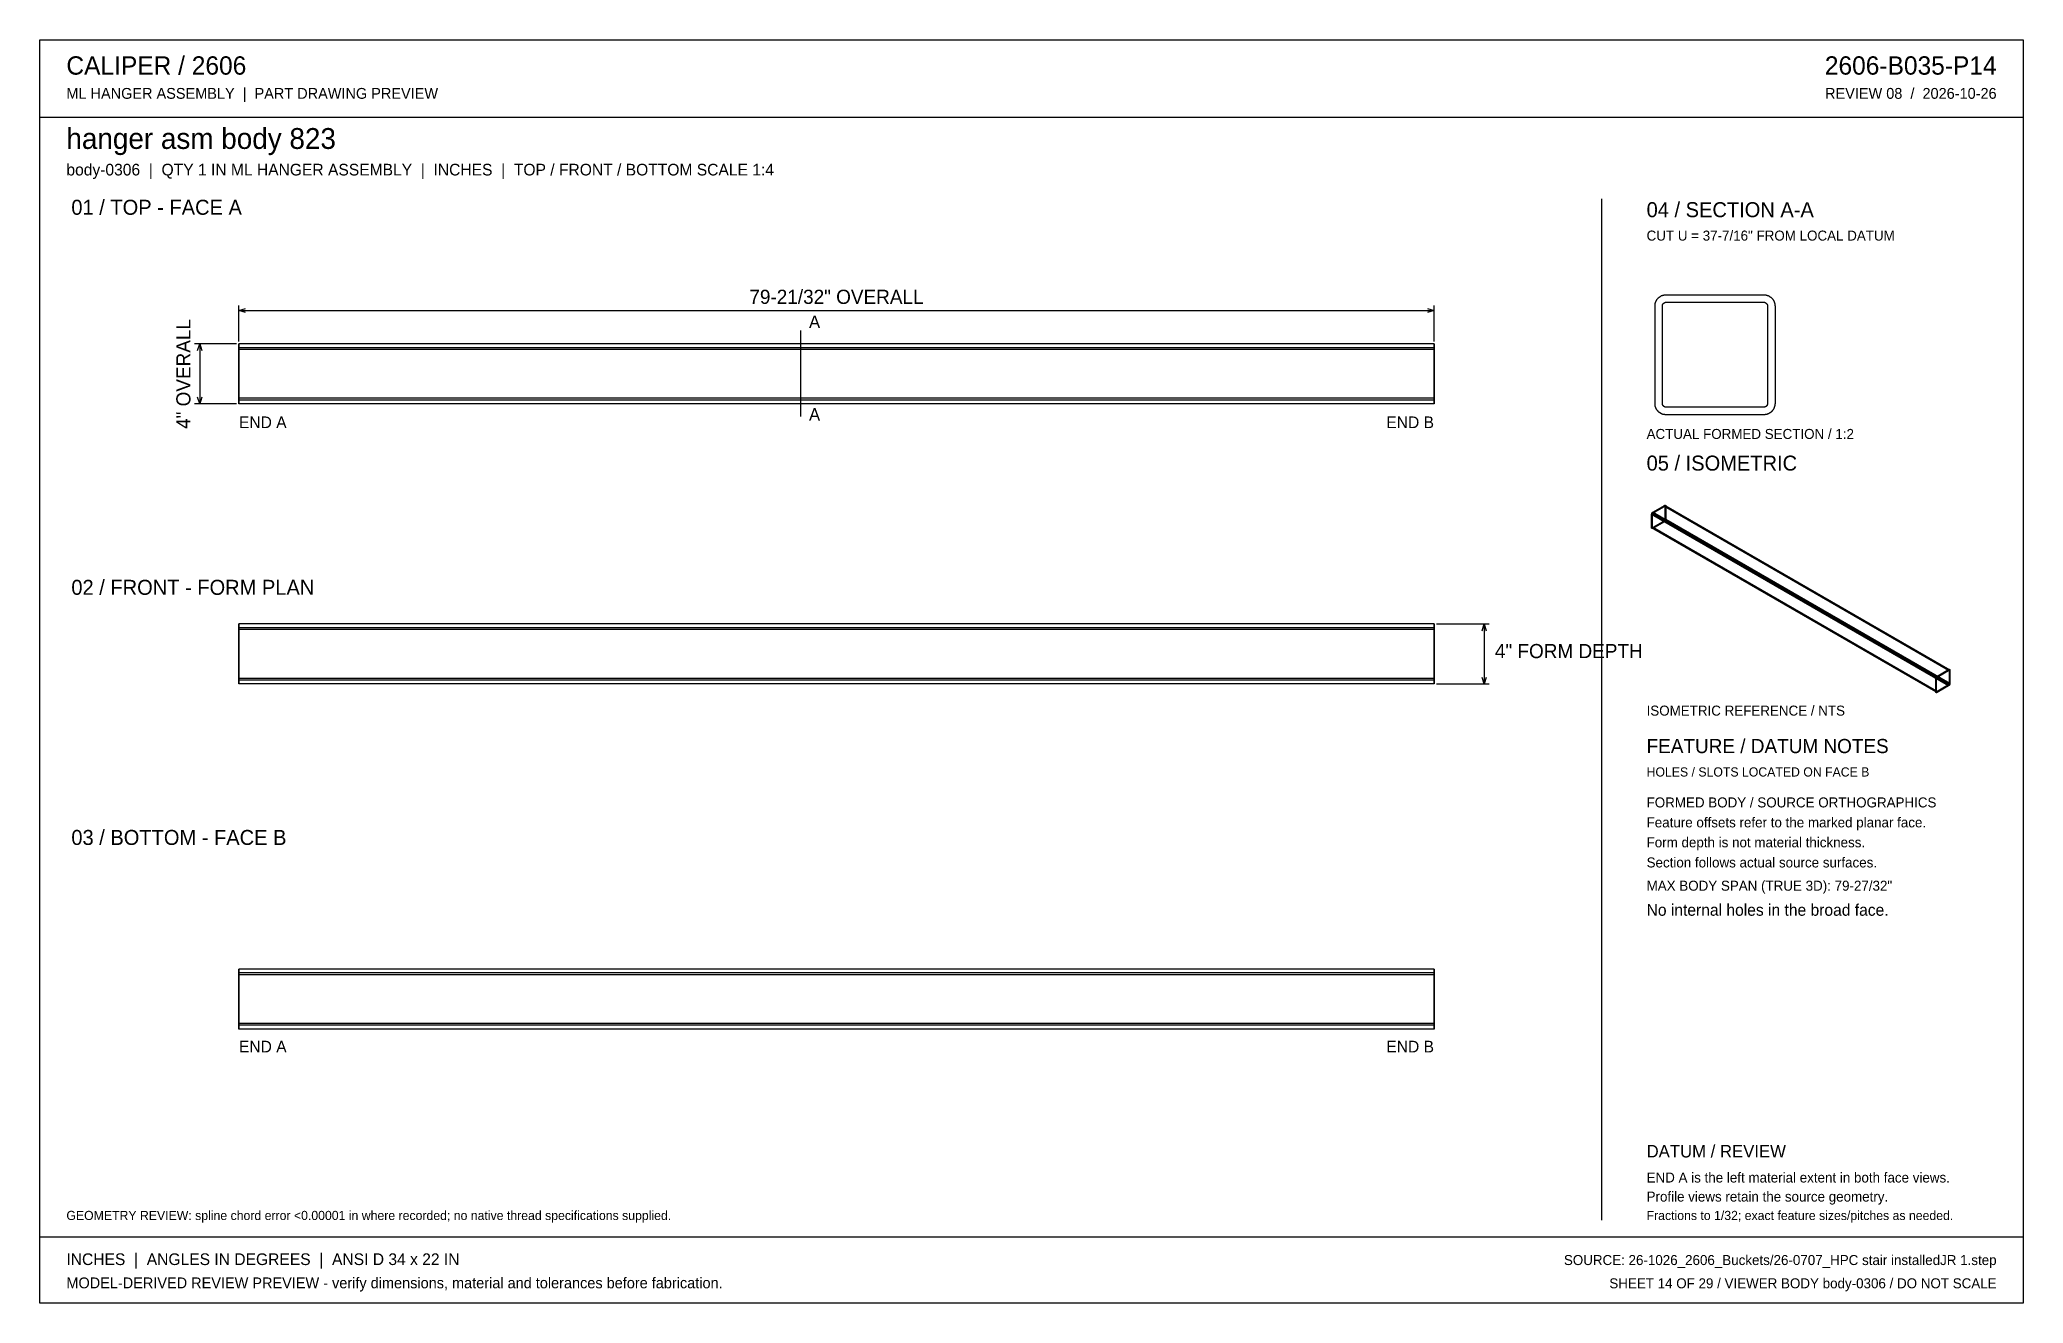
# Model space of a CAD drawing. Header units: inches. Extents: x 2 to 134, y 2 to 86.
import ezdxf
from ezdxf.enums import TextEntityAlignment as Align

# ---------------------------------------------------------------- set-up
doc = ezdxf.new("R2010")
doc.units = ezdxf.units.IN
doc.header["$MEASUREMENT"] = 0

msp = doc.modelspace()

# ---------------------------------------------------------------- texts
at = {"layer": 'ANNOTATION'}
for s, height, p in [('CALIPER / 2606', 1.2222, (3.67, 83.78)), ('ML HANGER ASSEMBLY  |  PART DRAWING PREVIEW', 0.7222, (3.67, 82.17)), ('hanger asm body 823', 1.3889, (3.67, 78.83)), ('body-0306  |  QTY 1 IN ML HANGER ASSEMBLY  |  INCHES  |  TOP / FRONT / BOTTOM SCALE 1:4', 0.7778, (3.67, 77.06)), ('01 / TOP - FACE A', 1, (4, 74.44)), ('04 / SECTION A-A', 1, (109, 74.28)), ('CUT U = 37-7/16" FROM LOCAL DATUM', 0.6667, (109, 72.72)), ('A', 0.833, (53.17, 66.89)), ('END A', 0.778, (15.17, 60.22)), ('A', 0.833, (53.17, 60.72)), ('ACTUAL FORMED SECTION / 1:2', 0.6667, (109, 59.5)), ('05 / ISOMETRIC', 1, (109, 57.39)), ('02 / FRONT - FORM PLAN', 1, (4, 49.11)), ('4" FORM DEPTH', 0.9444, (98.89, 44.89)), ('ISOMETRIC REFERENCE / NTS', 0.6667, (109, 41.06)), ('FEATURE / DATUM NOTES', 0.9444, (109, 38.56)), ('HOLES / SLOTS LOCATED ON FACE B', 0.6111, (109, 37)), ('FORMED BODY / SOURCE ORTHOGRAPHICS', 0.6667, (109, 34.94)), ('03 / BOTTOM - FACE B', 1, (4, 32.44)), ('Feature offsets refer to the marked planar face.', 0.6667, (109, 33.61)), ('Form depth is not material thickness.', 0.6667, (109, 32.28)), ('Section follows actual source surfaces.', 0.6667, (109, 30.94)), ('MAX BODY SPAN (TRUE 3D): 79-27/32"', 0.6667, (109, 29.39)), ('No internal holes in the broad face.', 0.7778, (109, 27.72)), ('END A', 0.778, (15.17, 18.61)), ('DATUM / REVIEW', 0.8333, (109, 11.61)), ('END A is the left material extent in both face views.', 0.6667, (109, 9.94)), ('Profile views retain the source geometry.', 0.6667, (109, 8.67)), ('GEOMETRY REVIEW: spline chord error <0.00001 in where recorded; no native thread specifications supplied.', 0.61111, (3.67, 7.44)), ('Fractions to 1/32; exact feature sizes/pitches as needed.', 0.6111, (109, 7.44)), ('INCHES  |  ANGLES IN DEGREES  |  ANSI D 34 x 22 IN', 0.7778, (3.67, 4.44)), ('MODEL-DERIVED REVIEW PREVIEW - verify dimensions, material and tolerances before fabrication.', 0.7222, (3.67, 2.89))]:
    msp.add_text(s, height=height, dxfattribs=at).set_placement(p)
for s, height, p in [('2606-B035-P14', 1.2222, (132.33, 83.78)), ('REVIEW 08  /  2026-10-26', 0.7222, (132.33, 82.17)), ('END B', 0.778, (94.83, 60.22)), ('END B', 0.778, (94.83, 18.61)), ('SOURCE: 26-1026_2606_Buckets/26-0707_HPC stair installedJR 1.step', 0.6667, (132.33, 4.44)), ('SHEET 14 OF 29 / VIEWER BODY body-0306 / DO NOT SCALE', 0.6667, (132.33, 2.89))]:
    msp.add_text(s, height=height, dxfattribs=at).set_placement(p, align=Align.RIGHT)
msp.add_text('79-21/32" OVERALL', height=0.9444, dxfattribs=at).set_placement((55, 68.5), align=Align.CENTER)
msp.add_text('4" OVERALL', height=0.944, rotation=90, dxfattribs=at).set_placement((11.94, 63.83), align=Align.CENTER)

# ---------------------------------------------------------------- linework, layer by layer
at = {"layer": 'ANNOTATION'}
for p, q in [((15.17, 66), (15.17, 68.39)), ((15.17, 68.06), (15.61, 68.19)), ((15.17, 68.06), (94.83, 68.06)), ((15.61, 67.92), (15.17, 68.06)), ((94.39, 68.19), (94.83, 68.06)), ((94.83, 68.06), (94.39, 67.92)), ((94.83, 66), (94.83, 68.39)), ((52.61, 66.72), (52.61, 61)), ((15, 65.83), (12.22, 65.83)), ((12.42, 65.39), (12.56, 65.83)), ((12.56, 65.83), (12.56, 61.83)), ((12.56, 65.83), (12.69, 65.39)), ((12.56, 61.83), (12.42, 62.28)), ((12.69, 62.28), (12.56, 61.83)), ((15, 61.83), (12.22, 61.83)), ((95, 47.17), (98.5, 47.17)), ((98.03, 46.72), (98.17, 47.17)), ((98.17, 47.17), (98.17, 43.17)), ((98.17, 47.17), (98.31, 46.72)), ((95, 43.17), (98.5, 43.17)), ((98.17, 43.17), (98.03, 43.61)), ((98.31, 43.61), (98.17, 43.17))]:
    msp.add_line(p, q, dxfattribs=at)
at = {"layer": 'OUTLINE'}
for p, q in [((1.89, 86.11), (134.11, 86.11)), ((1.89, 1.89), (1.89, 86.11)), ((134.11, 86.11), (134.11, 1.89)), ((1.89, 80.94), (134.11, 80.94)), ((106, 75.5), (106, 7.44)), ((109.66, 68.75), (109.67, 68.76)), ((109.67, 68.76), (109.68, 68.78)), ((109.68, 68.78), (109.69, 68.79)), ((109.69, 68.79), (109.7, 68.81)), ((109.7, 68.81), (109.71, 68.82)), ((109.71, 68.82), (109.73, 68.84)), ((109.73, 68.84), (109.74, 68.85)), ((109.74, 68.85), (109.75, 68.86)), ((109.75, 68.86), (109.76, 68.88)), ((109.76, 68.88), (109.78, 68.89)), ((109.78, 68.89), (109.79, 68.9)), ((109.79, 68.9), (109.8, 68.92)), ((109.8, 68.92), (109.82, 68.93)), ((109.82, 68.93), (109.83, 68.94)), ((109.83, 68.94), (109.84, 68.95)), ((109.84, 68.95), (109.86, 68.96)), ((109.86, 68.96), (109.87, 68.97)), ((109.87, 68.97), (109.89, 68.98)), ((109.89, 68.98), (109.9, 68.99)), ((109.9, 68.99), (109.92, 69)), ((109.92, 69), (109.94, 69.01)), ((109.94, 69.01), (109.95, 69.02)), ((109.95, 69.02), (109.97, 69.03)), ((109.97, 69.03), (109.98, 69.04)), ((109.98, 69.04), (110, 69.05)), ((110, 69.05), (110.02, 69.05)), ((110.02, 69.05), (110.04, 69.06)), ((110.04, 69.06), (110.05, 69.07)), ((110.05, 69.07), (110.07, 69.07)), ((110.07, 69.07), (110.09, 69.08)), ((110.09, 69.08), (110.11, 69.08)), ((110.11, 69.08), (110.12, 69.09)), ((110.12, 69.09), (110.14, 69.09)), ((110.14, 69.09), (110.16, 69.1)), ((110.16, 69.1), (110.18, 69.1)), ((110.18, 69.1), (110.2, 69.1)), ((110.2, 69.1), (110.21, 69.11)), ((110.21, 69.11), (110.23, 69.11)), ((110.23, 69.11), (110.25, 69.11)), ((110.25, 69.11), (110.27, 69.11)), ((110.27, 69.11), (110.29, 69.11)), ((110.29, 69.11), (110.31, 69.11)), ((110.31, 69.11), (116.81, 69.11)), ((116.81, 69.11), (116.82, 69.11)), ((116.82, 69.11), (116.84, 69.11)), ((116.84, 69.11), (116.86, 69.11)), ((116.86, 69.11), (116.88, 69.11)), ((116.88, 69.11), (116.9, 69.11)), ((116.9, 69.11), (116.92, 69.1)), ((116.92, 69.1), (116.93, 69.1)), ((116.93, 69.1), (116.95, 69.1)), ((116.95, 69.1), (116.97, 69.09)), ((116.97, 69.09), (116.99, 69.09)), ((116.99, 69.09), (117.01, 69.08)), ((117.01, 69.08), (117.02, 69.08)), ((117.02, 69.08), (117.04, 69.07)), ((117.04, 69.07), (117.06, 69.07)), ((117.06, 69.07), (117.08, 69.06)), ((117.08, 69.06), (117.09, 69.05)), ((117.09, 69.05), (117.11, 69.05)), ((117.11, 69.05), (117.13, 69.04)), ((117.13, 69.04), (117.14, 69.03)), ((117.14, 69.03), (117.16, 69.02)), ((117.16, 69.02), (117.18, 69.01)), ((117.18, 69.01), (117.19, 69)), ((117.19, 69), (117.21, 68.99)), ((117.21, 68.99), (117.22, 68.98)), ((117.22, 68.98), (117.24, 68.97)), ((117.24, 68.97), (117.25, 68.96)), ((117.25, 68.96), (117.27, 68.95)), ((117.27, 68.95), (117.28, 68.94)), ((117.28, 68.94), (117.3, 68.93)), ((117.3, 68.93), (117.31, 68.92)), ((117.31, 68.92), (117.32, 68.9)), ((117.32, 68.9), (117.34, 68.89)), ((117.34, 68.89), (117.35, 68.88)), ((117.35, 68.88), (117.36, 68.86)), ((117.36, 68.86), (117.37, 68.85)), ((117.37, 68.85), (117.39, 68.84)), ((117.39, 68.84), (117.4, 68.82)), ((117.4, 68.82), (117.41, 68.81)), ((117.41, 68.81), (117.42, 68.79)), ((117.42, 68.79), (117.43, 68.78)), ((117.43, 68.78), (117.44, 68.76)), ((117.44, 68.76), (117.45, 68.75)), ((109.56, 68.47), (109.57, 68.49)), ((109.56, 68.45), (109.56, 68.47)), ((109.56, 68.43), (109.56, 68.45)), ((109.56, 68.42), (109.56, 68.43)), ((109.56, 68.4), (109.56, 68.42)), ((109.56, 68.38), (109.56, 68.4)), ((109.56, 68.36), (109.56, 68.38)), ((109.56, 61.86), (109.56, 68.36)), ((109.57, 68.53), (109.58, 68.54)), ((109.57, 68.51), (109.57, 68.53)), ((109.57, 68.49), (109.57, 68.51)), ((109.58, 68.56), (109.59, 68.58)), ((109.58, 68.54), (109.58, 68.56)), ((109.59, 68.6), (109.6, 68.61)), ((109.59, 68.58), (109.59, 68.6)), ((109.6, 68.61), (109.61, 68.63)), ((109.61, 68.65), (109.62, 68.67)), ((109.61, 68.63), (109.61, 68.65)), ((109.62, 68.67), (109.63, 68.68)), ((109.63, 68.68), (109.64, 68.7)), ((109.64, 68.71), (109.65, 68.73)), ((109.64, 68.7), (109.64, 68.71)), ((109.65, 68.73), (109.66, 68.75)), ((110.06, 68.42), (110.06, 68.43)), ((110.06, 68.43), (110.07, 68.43)), ((110.06, 68.41), (110.06, 68.42)), ((110.06, 68.42), (110.06, 68.42)), ((110.06, 68.4), (110.06, 68.41)), ((110.06, 68.39), (110.06, 68.4)), ((110.06, 68.4), (110.06, 68.4)), ((110.06, 68.38), (110.06, 68.39)), ((110.06, 68.39), (110.06, 68.39)), ((110.06, 68.37), (110.06, 68.38)), ((110.06, 68.36), (110.06, 68.37)), ((110.06, 68.37), (110.06, 68.37)), ((110.06, 61.86), (110.06, 68.36)), ((110.07, 68.45), (110.07, 68.46)), ((110.07, 68.46), (110.08, 68.46)), ((110.07, 68.44), (110.07, 68.45)), ((110.07, 68.45), (110.07, 68.45)), ((110.07, 68.43), (110.07, 68.44)), ((110.08, 68.47), (110.09, 68.48)), ((110.08, 68.46), (110.08, 68.47)), ((110.08, 68.47), (110.08, 68.47)), ((110.09, 68.49), (110.1, 68.5)), ((110.09, 68.48), (110.09, 68.49)), ((110.09, 68.49), (110.09, 68.49)), ((110.09, 68.48), (110.09, 68.48)), ((110.1, 68.5), (110.1, 68.51)), ((110.1, 68.51), (110.1, 68.51)), ((110.1, 68.51), (110.11, 68.51)), ((110.11, 68.51), (110.11, 68.52)), ((110.11, 68.52), (110.12, 68.52)), ((110.12, 68.53), (110.13, 68.54)), ((110.12, 68.52), (110.12, 68.53)), ((110.12, 68.53), (110.12, 68.53)), ((110.13, 68.54), (110.14, 68.55)), ((110.13, 68.54), (110.13, 68.54)), ((110.14, 68.55), (110.14, 68.55)), ((110.14, 68.55), (110.15, 68.55)), ((110.15, 68.55), (110.15, 68.56)), ((110.15, 68.56), (110.16, 68.56)), ((110.16, 68.56), (110.16, 68.57)), ((110.16, 68.57), (110.17, 68.57)), ((110.17, 68.57), (110.18, 68.58)), ((110.17, 68.57), (110.17, 68.57)), ((110.18, 68.58), (110.18, 68.58)), ((110.18, 68.58), (110.19, 68.58)), ((110.19, 68.58), (110.2, 68.59)), ((110.19, 68.58), (110.19, 68.58)), ((110.2, 68.59), (110.2, 68.59)), ((110.2, 68.59), (110.21, 68.59)), ((110.21, 68.59), (110.22, 68.59)), ((110.22, 68.59), (110.22, 68.6)), ((110.22, 68.6), (110.23, 68.6)), ((110.23, 68.6), (110.23, 68.6)), ((110.23, 68.6), (110.24, 68.6)), ((110.24, 68.6), (110.25, 68.61)), ((110.24, 68.6), (110.24, 68.6)), ((110.25, 68.61), (110.26, 68.61)), ((110.26, 68.61), (110.26, 68.61)), ((110.26, 68.61), (110.27, 68.61)), ((110.27, 68.61), (110.27, 68.61)), ((110.27, 68.61), (110.28, 68.61)), ((110.28, 68.61), (110.29, 68.61)), ((110.29, 68.61), (110.29, 68.61)), ((110.29, 68.61), (110.3, 68.61)), ((110.3, 68.61), (110.31, 68.61)), ((110.31, 68.61), (116.81, 68.61)), ((116.81, 68.61), (116.81, 68.61)), ((116.81, 68.61), (116.82, 68.61)), ((116.82, 68.61), (116.82, 68.61)), ((116.82, 68.61), (116.83, 68.61)), ((116.83, 68.61), (116.84, 68.61)), ((116.84, 68.61), (116.84, 68.61)), ((116.84, 68.61), (116.85, 68.61)), ((116.85, 68.61), (116.85, 68.61)), ((116.85, 68.61), (116.86, 68.61)), ((116.86, 68.61), (116.87, 68.6)), ((116.87, 68.6), (116.87, 68.6)), ((116.87, 68.6), (116.88, 68.6)), ((116.88, 68.6), (116.88, 68.6)), ((116.88, 68.6), (116.89, 68.6)), ((116.89, 68.6), (116.9, 68.59)), ((116.9, 68.59), (116.9, 68.59)), ((116.9, 68.59), (116.91, 68.59)), ((116.91, 68.59), (116.91, 68.59)), ((116.91, 68.59), (116.92, 68.58)), ((116.92, 68.58), (116.92, 68.58)), ((116.92, 68.58), (116.93, 68.58)), ((116.93, 68.58), (116.93, 68.58)), ((116.93, 68.58), (116.94, 68.57)), ((116.94, 68.57), (116.94, 68.57)), ((116.94, 68.57), (116.95, 68.57)), ((116.95, 68.57), (116.95, 68.56)), ((116.95, 68.56), (116.96, 68.56)), ((116.96, 68.56), (116.96, 68.55)), ((116.96, 68.55), (116.97, 68.55)), ((116.97, 68.55), (116.97, 68.55)), ((116.97, 68.55), (116.98, 68.54)), ((116.98, 68.54), (116.98, 68.54)), ((116.98, 68.54), (116.99, 68.53)), ((116.99, 68.53), (116.99, 68.53)), ((116.99, 68.53), (116.99, 68.52)), ((116.99, 68.52), (117, 68.52)), ((117, 68.52), (117, 68.51)), ((117, 68.51), (117.01, 68.51)), ((117.01, 68.51), (117.01, 68.51)), ((117.01, 68.51), (117.01, 68.5)), ((117.01, 68.5), (117.02, 68.49)), ((117.02, 68.49), (117.02, 68.49)), ((117.02, 68.49), (117.02, 68.48)), ((117.02, 68.48), (117.03, 68.48)), ((117.03, 68.48), (117.03, 68.47)), ((117.03, 68.47), (117.03, 68.47)), ((117.03, 68.47), (117.03, 68.46)), ((117.03, 68.46), (117.04, 68.46)), ((117.04, 68.46), (117.04, 68.45)), ((117.04, 68.45), (117.04, 68.45)), ((117.04, 68.45), (117.04, 68.44)), ((117.04, 68.44), (117.04, 68.43)), ((117.04, 68.43), (117.05, 68.43)), ((117.05, 68.43), (117.05, 68.42)), ((117.05, 68.42), (117.05, 68.42)), ((117.05, 68.42), (117.05, 68.41)), ((117.05, 68.41), (117.05, 68.4)), ((117.05, 68.4), (117.05, 68.4)), ((117.05, 68.4), (117.05, 68.39)), ((117.05, 68.39), (117.05, 68.39)), ((117.05, 68.39), (117.05, 68.38)), ((117.05, 68.38), (117.06, 68.37)), ((117.06, 68.37), (117.06, 68.37)), ((117.06, 68.37), (117.06, 68.36)), ((117.06, 68.36), (117.06, 61.86)), ((117.45, 68.75), (117.46, 68.73)), ((117.46, 68.73), (117.47, 68.71)), ((117.47, 68.71), (117.48, 68.7)), ((117.48, 68.7), (117.48, 68.68)), ((117.48, 68.68), (117.49, 68.67)), ((117.49, 68.67), (117.5, 68.65)), ((117.5, 68.65), (117.51, 68.63)), ((117.51, 68.63), (117.51, 68.61)), ((117.51, 68.61), (117.52, 68.6)), ((117.52, 68.6), (117.52, 68.58)), ((117.52, 68.58), (117.53, 68.56)), ((117.53, 68.56), (117.53, 68.54)), ((117.53, 68.54), (117.54, 68.53)), ((117.54, 68.53), (117.54, 68.51)), ((117.54, 68.51), (117.54, 68.49)), ((117.54, 68.49), (117.55, 68.47)), ((117.55, 68.47), (117.55, 68.45)), ((117.55, 68.45), (117.55, 68.43)), ((117.55, 68.43), (117.55, 68.42)), ((117.55, 68.42), (117.55, 68.4)), ((117.55, 68.4), (117.56, 68.38)), ((117.56, 68.38), (117.56, 68.36)), ((117.56, 68.36), (117.56, 61.86)), ((15.17, 65.82), (15.17, 65.83)), ((15.17, 65.83), (15.17, 65.83)), ((15.17, 65.83), (15.17, 65.83)), ((15.17, 65.83), (15.17, 65.83)), ((15.17, 65.83), (15.17, 65.83)), ((15.17, 65.83), (15.17, 65.83)), ((15.17, 65.83), (15.17, 65.83)), ((15.17, 65.83), (15.17, 65.83)), ((15.17, 65.83), (15.17, 65.83)), ((94.83, 65.83), (15.17, 65.83)), ((15.17, 65.83), (15.17, 65.83)), ((15.17, 65.83), (15.17, 65.83)), ((15.17, 65.83), (15.17, 65.83)), ((15.17, 65.83), (15.17, 65.83)), ((15.17, 65.83), (15.17, 65.83)), ((15.17, 65.83), (15.17, 65.83)), ((15.17, 65.83), (15.17, 65.83)), ((15.17, 65.83), (15.17, 65.83)), ((15.17, 65.83), (15.17, 65.82)), ((94.83, 65.83), (15.17, 65.83)), ((15.17, 65.81), (15.17, 65.82)), ((15.17, 65.82), (15.17, 65.82)), ((15.17, 65.82), (15.17, 65.82)), ((15.17, 65.82), (15.17, 65.82)), ((15.17, 65.82), (15.17, 65.82)), ((15.17, 65.82), (15.17, 65.82)), ((15.17, 65.82), (15.17, 65.82)), ((15.17, 65.82), (15.17, 65.81)), ((15.17, 65.8), (15.17, 65.81)), ((15.17, 65.81), (15.17, 65.81)), ((15.17, 65.81), (15.17, 65.81)), ((15.17, 65.81), (15.17, 65.81)), ((15.17, 65.81), (15.17, 65.81)), ((15.17, 65.81), (15.17, 65.8)), ((15.17, 65.79), (15.17, 65.8)), ((15.17, 65.8), (15.17, 65.8)), ((15.17, 65.8), (15.17, 65.8)), ((15.17, 65.8), (15.17, 65.8)), ((15.17, 65.8), (15.17, 65.8)), ((15.17, 65.8), (15.17, 65.79)), ((15.17, 65.78), (15.17, 65.79)), ((15.17, 65.79), (15.17, 65.79)), ((15.17, 65.79), (15.17, 65.79)), ((15.17, 65.79), (15.17, 65.78)), ((15.17, 65.77), (15.17, 65.78)), ((15.17, 65.78), (15.17, 65.78)), ((15.17, 65.78), (15.17, 65.78)), ((15.17, 65.78), (15.17, 65.78)), ((15.17, 65.78), (15.17, 65.78)), ((15.17, 65.78), (15.17, 65.77)), ((15.17, 65.76), (15.17, 65.77)), ((15.17, 65.77), (15.17, 65.76)), ((15.17, 65.75), (15.17, 65.76)), ((15.17, 65.76), (15.17, 65.76)), ((15.17, 65.76), (15.17, 65.76)), ((15.17, 65.76), (15.17, 65.75)), ((15.17, 65.74), (15.17, 65.75)), ((15.17, 65.75), (15.17, 65.75)), ((15.17, 65.75), (15.17, 65.75)), ((15.17, 65.75), (15.17, 65.74)), ((15.17, 65.73), (15.17, 65.74)), ((15.17, 65.74), (15.17, 65.74)), ((15.17, 65.74), (15.17, 65.74)), ((15.17, 65.74), (15.17, 65.73)), ((15.17, 65.72), (15.17, 65.73)), ((15.17, 65.73), (15.17, 65.72)), ((15.17, 65.71), (15.17, 65.72)), ((15.17, 65.72), (15.17, 65.72)), ((15.17, 65.72), (15.17, 65.72)), ((15.17, 65.72), (15.17, 65.71)), ((15.17, 65.7), (15.17, 65.71)), ((15.17, 65.71), (15.17, 65.7)), ((15.17, 65.69), (15.17, 65.7)), ((15.17, 65.7), (15.17, 65.7)), ((15.17, 65.7), (15.17, 65.7)), ((15.17, 65.7), (15.17, 65.69)), ((15.17, 65.68), (15.17, 65.69)), ((15.17, 65.69), (15.17, 65.68)), ((15.17, 65.67), (15.17, 65.68)), ((15.17, 65.68), (15.17, 65.67)), ((15.17, 65.66), (15.17, 65.67)), ((15.17, 65.67), (15.17, 65.67)), ((15.17, 65.67), (15.17, 65.67)), ((15.17, 65.67), (15.17, 65.66)), ((15.17, 65.65), (15.17, 65.66)), ((15.17, 65.66), (15.17, 65.65)), ((15.17, 65.64), (15.17, 65.65)), ((15.17, 65.65), (15.17, 65.64)), ((15.17, 65.63), (15.17, 65.64)), ((15.17, 65.64), (15.17, 65.64)), ((15.17, 65.64), (15.17, 65.64)), ((15.17, 65.64), (15.17, 65.63)), ((15.17, 65.62), (15.17, 65.63)), ((15.17, 65.63), (15.17, 65.62)), ((15.17, 65.61), (15.17, 65.62)), ((15.17, 65.62), (15.17, 65.61)), ((15.17, 65.6), (15.17, 65.61)), ((15.17, 65.61), (15.17, 65.6)), ((15.17, 65.59), (15.17, 65.6)), ((15.17, 65.6), (15.17, 65.59)), ((15.17, 65.58), (15.17, 65.59)), ((15.17, 65.59), (15.17, 65.58)), ((15.17, 65.57), (15.17, 65.58)), ((15.17, 65.58), (15.17, 65.58)), ((94.83, 65.58), (15.17, 65.58)), ((15.17, 65.58), (15.17, 65.58)), ((15.17, 65.58), (15.17, 65.58)), ((15.17, 65.58), (15.17, 65.58)), ((15.17, 65.58), (15.17, 65.58)), ((15.17, 65.58), (15.17, 65.58)), ((15.17, 65.58), (15.17, 65.58)), ((15.17, 65.58), (15.17, 65.58)), ((15.17, 65.58), (15.17, 65.58)), ((15.17, 65.58), (15.17, 65.58)), ((15.17, 65.58), (15.17, 65.58)), ((15.17, 65.58), (15.17, 65.58)), ((15.17, 65.58), (15.17, 65.58)), ((15.17, 65.58), (15.17, 65.58)), ((15.17, 65.58), (15.17, 65.58)), ((15.17, 65.58), (15.17, 65.57)), ((94.83, 65.58), (15.17, 65.58)), ((15.17, 65.57), (15.17, 65.58)), ((15.17, 65.58), (15.17, 65.58)), ((15.17, 65.58), (15.17, 65.58)), ((15.17, 65.58), (15.17, 65.58)), ((15.17, 65.58), (15.17, 65.58)), ((15.17, 65.58), (15.17, 65.58)), ((15.17, 65.58), (15.17, 65.58)), ((15.17, 65.58), (15.17, 65.58)), ((15.17, 65.58), (15.17, 65.58)), ((15.17, 65.58), (15.17, 65.58)), ((15.17, 65.58), (15.17, 65.58)), ((15.17, 65.58), (15.17, 65.58)), ((15.17, 65.58), (15.17, 65.58)), ((15.17, 65.58), (15.17, 65.58)), ((15.17, 65.58), (15.17, 65.58)), ((15.17, 65.58), (15.17, 65.58)), ((15.17, 65.58), (15.17, 65.57)), ((15.17, 65.56), (15.17, 65.57)), ((15.17, 65.57), (15.17, 65.57)), ((15.17, 65.57), (15.17, 65.57)), ((15.17, 65.57), (15.17, 65.57)), ((15.17, 65.57), (15.17, 65.57)), ((15.17, 65.57), (15.17, 65.57)), ((15.17, 65.57), (15.17, 65.57)), ((15.17, 65.57), (15.17, 65.57)), ((15.17, 65.57), (15.17, 65.56)), ((15.17, 65.56), (15.17, 65.57)), ((15.17, 65.57), (15.17, 65.57)), ((15.17, 65.57), (15.17, 65.57)), ((15.17, 65.57), (15.17, 65.57)), ((15.17, 65.57), (15.17, 65.57)), ((15.17, 65.57), (15.17, 65.57)), ((15.17, 65.57), (15.17, 65.57)), ((15.17, 65.57), (15.17, 65.57)), ((15.17, 65.57), (15.17, 65.56)), ((15.17, 65.55), (15.17, 65.56)), ((15.17, 65.56), (15.17, 65.56)), ((15.17, 65.56), (15.17, 65.56)), ((15.17, 65.56), (15.17, 65.56)), ((15.17, 65.56), (15.17, 65.56)), ((15.17, 65.56), (15.17, 65.55)), ((15.17, 65.55), (15.17, 65.56)), ((15.17, 65.56), (15.17, 65.56)), ((15.17, 65.56), (15.17, 65.56)), ((15.17, 65.56), (15.17, 65.56)), ((15.17, 65.56), (15.17, 65.56)), ((15.17, 65.56), (15.17, 65.55)), ((15.17, 65.54), (15.17, 65.55)), ((15.17, 65.55), (15.17, 65.55)), ((15.17, 65.55), (15.17, 65.55)), ((15.17, 65.55), (15.17, 65.55)), ((15.17, 65.55), (15.17, 65.55)), ((15.17, 65.55), (15.17, 65.54)), ((15.17, 65.54), (15.17, 65.55)), ((15.17, 65.55), (15.17, 65.55)), ((15.17, 65.55), (15.17, 65.55)), ((15.17, 65.55), (15.17, 65.55)), ((15.17, 65.55), (15.17, 65.55)), ((15.17, 65.55), (15.17, 65.54)), ((15.17, 65.53), (15.17, 65.54)), ((15.17, 65.54), (15.17, 65.54)), ((15.17, 65.54), (15.17, 65.54)), ((15.17, 65.54), (15.17, 65.54)), ((15.17, 65.54), (15.17, 65.54)), ((15.17, 65.54), (15.17, 65.53)), ((15.17, 65.53), (15.17, 65.54)), ((15.17, 65.54), (15.17, 65.54)), ((15.17, 65.54), (15.17, 65.54)), ((15.17, 65.54), (15.17, 65.54)), ((15.17, 65.54), (15.17, 65.54)), ((15.17, 65.54), (15.17, 65.53)), ((15.17, 65.52), (15.17, 65.53)), ((15.17, 65.53), (15.17, 65.53)), ((15.17, 65.53), (15.17, 65.53)), ((15.17, 65.53), (15.17, 65.53)), ((15.17, 65.53), (15.17, 65.52)), ((15.17, 65.52), (15.17, 65.53)), ((15.17, 65.53), (15.17, 65.53)), ((15.17, 65.53), (15.17, 65.53)), ((15.17, 65.53), (15.17, 65.53)), ((15.17, 65.53), (15.17, 65.52)), ((15.17, 65.51), (15.17, 65.52)), ((15.17, 65.52), (15.17, 65.52)), ((15.17, 65.52), (15.17, 65.52)), ((15.17, 65.52), (15.17, 65.51)), ((15.17, 65.51), (15.17, 65.52)), ((15.17, 65.52), (15.17, 65.52)), ((15.17, 65.52), (15.17, 65.52)), ((15.17, 65.52), (15.17, 65.51)), ((15.17, 65.5), (15.17, 65.51)), ((15.17, 65.51), (15.17, 65.51)), ((15.17, 65.51), (15.17, 65.51)), ((15.17, 65.51), (15.17, 65.51)), ((15.17, 65.51), (15.17, 65.5)), ((15.17, 65.5), (15.17, 65.51)), ((15.17, 65.51), (15.17, 65.51)), ((15.17, 65.51), (15.17, 65.51)), ((15.17, 65.51), (15.17, 65.51)), ((15.17, 65.51), (15.17, 65.5)), ((15.17, 65.49), (15.17, 65.5)), ((15.17, 65.5), (15.17, 65.5)), ((15.17, 65.5), (15.17, 65.5)), ((15.17, 65.5), (15.17, 65.5)), ((15.17, 65.5), (15.17, 65.49)), ((15.17, 65.49), (15.17, 65.5)), ((15.17, 65.5), (15.17, 65.5)), ((15.17, 65.5), (15.17, 65.5)), ((15.17, 65.5), (15.17, 65.5)), ((15.17, 65.5), (15.17, 65.49)), ((15.17, 65.48), (15.17, 65.49)), ((15.17, 65.49), (15.17, 65.49)), ((15.17, 65.49), (15.17, 65.49)), ((15.17, 65.49), (15.17, 65.49)), ((15.17, 65.49), (15.17, 65.48)), ((15.17, 65.48), (15.17, 65.49)), ((15.17, 65.49), (15.17, 65.49)), ((15.17, 65.49), (15.17, 65.49)), ((15.17, 65.49), (15.17, 65.49)), ((15.17, 65.49), (15.17, 65.48)), ((15.17, 65.47), (15.17, 65.48)), ((15.17, 65.48), (15.17, 65.48)), ((15.17, 65.48), (15.17, 65.48)), ((15.17, 65.48), (15.17, 65.47)), ((15.17, 65.47), (15.17, 65.48)), ((15.17, 65.48), (15.17, 65.48)), ((15.17, 65.48), (15.17, 65.48)), ((15.17, 65.48), (15.17, 65.47)), ((15.17, 65.46), (15.17, 65.47)), ((15.17, 65.47), (15.17, 65.47)), ((15.17, 65.47), (15.17, 65.47)), ((15.17, 65.47), (15.17, 65.46)), ((15.17, 65.46), (15.17, 65.47)), ((15.17, 65.47), (15.17, 65.47)), ((15.17, 65.47), (15.17, 65.47)), ((15.17, 65.47), (15.17, 65.46)), ((15.17, 62.21), (15.17, 65.46)), ((94.83, 65.46), (15.17, 65.46)), ((94.83, 65.46), (15.17, 65.46)), ((94.83, 65.46), (15.17, 65.46)), ((15.17, 65.46), (15.17, 62.21)), ((15.17, 65.46), (15.17, 65.46)), ((15.17, 65.46), (15.17, 65.46)), ((15.17, 65.46), (15.17, 65.46)), ((15.17, 65.46), (15.17, 65.46)), ((15.17, 62.21), (15.17, 65.46)), ((15.17, 65.46), (15.17, 62.21)), ((94.83, 65.46), (15.17, 65.46)), ((94.83, 65.82), (94.83, 65.83)), ((94.83, 65.83), (94.83, 65.83)), ((94.83, 65.83), (94.83, 65.83)), ((94.83, 65.83), (94.83, 65.83)), ((94.83, 65.83), (94.83, 65.83)), ((94.83, 65.83), (94.83, 65.83)), ((94.83, 65.83), (94.83, 65.83)), ((94.83, 65.83), (94.83, 65.83)), ((94.83, 65.83), (94.83, 65.83)), ((94.83, 65.83), (94.83, 65.83)), ((94.83, 65.83), (94.83, 65.83)), ((94.83, 65.83), (94.83, 65.83)), ((94.83, 65.83), (94.83, 65.83)), ((94.83, 65.83), (94.83, 65.83)), ((94.83, 65.83), (94.83, 65.83)), ((94.83, 65.83), (94.83, 65.83)), ((94.83, 65.83), (94.83, 65.83)), ((94.83, 65.83), (94.83, 65.82)), ((94.83, 65.81), (94.83, 65.82)), ((94.83, 65.82), (94.83, 65.82)), ((94.83, 65.82), (94.83, 65.82)), ((94.83, 65.82), (94.83, 65.82)), ((94.83, 65.82), (94.83, 65.82)), ((94.83, 65.82), (94.83, 65.82)), ((94.83, 65.82), (94.83, 65.82)), ((94.83, 65.82), (94.83, 65.81)), ((94.83, 65.8), (94.83, 65.81)), ((94.83, 65.81), (94.83, 65.81)), ((94.83, 65.81), (94.83, 65.81)), ((94.83, 65.81), (94.83, 65.81)), ((94.83, 65.81), (94.83, 65.81)), ((94.83, 65.81), (94.83, 65.8)), ((94.83, 65.79), (94.83, 65.8)), ((94.83, 65.8), (94.83, 65.8)), ((94.83, 65.8), (94.83, 65.8)), ((94.83, 65.8), (94.83, 65.8)), ((94.83, 65.8), (94.83, 65.8)), ((94.83, 65.8), (94.83, 65.79)), ((94.83, 65.78), (94.83, 65.79)), ((94.83, 65.79), (94.83, 65.79)), ((94.83, 65.79), (94.83, 65.79)), ((94.83, 65.79), (94.83, 65.78)), ((94.83, 65.77), (94.83, 65.78)), ((94.83, 65.78), (94.83, 65.78)), ((94.83, 65.78), (94.83, 65.78)), ((94.83, 65.78), (94.83, 65.78)), ((94.83, 65.78), (94.83, 65.78)), ((94.83, 65.78), (94.83, 65.77)), ((94.83, 65.76), (94.83, 65.77)), ((94.83, 65.77), (94.83, 65.76)), ((94.83, 65.75), (94.83, 65.76)), ((94.83, 65.76), (94.83, 65.76)), ((94.83, 65.76), (94.83, 65.76)), ((94.83, 65.76), (94.83, 65.75)), ((94.83, 65.74), (94.83, 65.75)), ((94.83, 65.75), (94.83, 65.75)), ((94.83, 65.75), (94.83, 65.75)), ((94.83, 65.75), (94.83, 65.74)), ((94.83, 65.73), (94.83, 65.74)), ((94.83, 65.74), (94.83, 65.74)), ((94.83, 65.74), (94.83, 65.74)), ((94.83, 65.74), (94.83, 65.73)), ((94.83, 65.72), (94.83, 65.73)), ((94.83, 65.73), (94.83, 65.72)), ((94.83, 65.71), (94.83, 65.72)), ((94.83, 65.72), (94.83, 65.72)), ((94.83, 65.72), (94.83, 65.72)), ((94.83, 65.72), (94.83, 65.71)), ((94.83, 65.7), (94.83, 65.71)), ((94.83, 65.71), (94.83, 65.7)), ((94.83, 65.69), (94.83, 65.7)), ((94.83, 65.7), (94.83, 65.7)), ((94.83, 65.7), (94.83, 65.7)), ((94.83, 65.7), (94.83, 65.69)), ((94.83, 65.68), (94.83, 65.69)), ((94.83, 65.69), (94.83, 65.68)), ((94.83, 65.67), (94.83, 65.68)), ((94.83, 65.68), (94.83, 65.67)), ((94.83, 65.66), (94.83, 65.67)), ((94.83, 65.67), (94.83, 65.67)), ((94.83, 65.67), (94.83, 65.67)), ((94.83, 65.67), (94.83, 65.66)), ((94.83, 65.65), (94.83, 65.66)), ((94.83, 65.66), (94.83, 65.65)), ((94.83, 65.64), (94.83, 65.65)), ((94.83, 65.65), (94.83, 65.64)), ((94.83, 65.63), (94.83, 65.64)), ((94.83, 65.64), (94.83, 65.64)), ((94.83, 65.64), (94.83, 65.64)), ((94.83, 65.64), (94.83, 65.63)), ((94.83, 65.62), (94.83, 65.63)), ((94.83, 65.63), (94.83, 65.62)), ((94.83, 65.61), (94.83, 65.62)), ((94.83, 65.62), (94.83, 65.61)), ((94.83, 65.6), (94.83, 65.61)), ((94.83, 65.61), (94.83, 65.6)), ((94.83, 65.59), (94.83, 65.6)), ((94.83, 65.6), (94.83, 65.59)), ((94.83, 65.58), (94.83, 65.59)), ((94.83, 65.59), (94.83, 65.58)), ((94.83, 65.57), (94.83, 65.58)), ((94.83, 65.58), (94.83, 65.58)), ((94.83, 65.58), (94.83, 65.58)), ((94.83, 65.58), (94.83, 65.58)), ((94.83, 65.58), (94.83, 65.58)), ((94.83, 65.58), (94.83, 65.58)), ((94.83, 65.58), (94.83, 65.58)), ((94.83, 65.58), (94.83, 65.58)), ((94.83, 65.58), (94.83, 65.58)), ((94.83, 65.58), (94.83, 65.58)), ((94.83, 65.58), (94.83, 65.58)), ((94.83, 65.58), (94.83, 65.58)), ((94.83, 65.58), (94.83, 65.58)), ((94.83, 65.58), (94.83, 65.58)), ((94.83, 65.58), (94.83, 65.58)), ((94.83, 65.57), (94.83, 65.58)), ((94.83, 65.58), (94.83, 65.58)), ((94.83, 65.58), (94.83, 65.58)), ((94.83, 65.58), (94.83, 65.58)), ((94.83, 65.58), (94.83, 65.58)), ((94.83, 65.58), (94.83, 65.58)), ((94.83, 65.58), (94.83, 65.58)), ((94.83, 65.58), (94.83, 65.58)), ((94.83, 65.58), (94.83, 65.58)), ((94.83, 65.58), (94.83, 65.58)), ((94.83, 65.58), (94.83, 65.58)), ((94.83, 65.58), (94.83, 65.58)), ((94.83, 65.58), (94.83, 65.58)), ((94.83, 65.58), (94.83, 65.58)), ((94.83, 65.58), (94.83, 65.58)), ((94.83, 65.58), (94.83, 65.58)), ((94.83, 65.58), (94.83, 65.57)), ((94.83, 65.58), (94.83, 65.58)), ((94.83, 65.58), (94.83, 65.57)), ((94.83, 65.56), (94.83, 65.57)), ((94.83, 65.57), (94.83, 65.57)), ((94.83, 65.57), (94.83, 65.57)), ((94.83, 65.57), (94.83, 65.57)), ((94.83, 65.57), (94.83, 65.57)), ((94.83, 65.57), (94.83, 65.57)), ((94.83, 65.57), (94.83, 65.57)), ((94.83, 65.57), (94.83, 65.57)), ((94.83, 65.56), (94.83, 65.57)), ((94.83, 65.57), (94.83, 65.57)), ((94.83, 65.57), (94.83, 65.57)), ((94.83, 65.57), (94.83, 65.57)), ((94.83, 65.57), (94.83, 65.57)), ((94.83, 65.57), (94.83, 65.57)), ((94.83, 65.57), (94.83, 65.57)), ((94.83, 65.57), (94.83, 65.57)), ((94.83, 65.57), (94.83, 65.56)), ((94.83, 65.57), (94.83, 65.56)), ((94.83, 65.55), (94.83, 65.56)), ((94.83, 65.56), (94.83, 65.56)), ((94.83, 65.56), (94.83, 65.56)), ((94.83, 65.56), (94.83, 65.56)), ((94.83, 65.56), (94.83, 65.56)), ((94.83, 65.55), (94.83, 65.56)), ((94.83, 65.56), (94.83, 65.56)), ((94.83, 65.56), (94.83, 65.56)), ((94.83, 65.56), (94.83, 65.56)), ((94.83, 65.56), (94.83, 65.56)), ((94.83, 65.56), (94.83, 65.55)), ((94.83, 65.56), (94.83, 65.55)), ((94.83, 65.54), (94.83, 65.55)), ((94.83, 65.55), (94.83, 65.55)), ((94.83, 65.55), (94.83, 65.55)), ((94.83, 65.55), (94.83, 65.55)), ((94.83, 65.55), (94.83, 65.55)), ((94.83, 65.54), (94.83, 65.55)), ((94.83, 65.55), (94.83, 65.55)), ((94.83, 65.55), (94.83, 65.55)), ((94.83, 65.55), (94.83, 65.55)), ((94.83, 65.55), (94.83, 65.55)), ((94.83, 65.55), (94.83, 65.54)), ((94.83, 65.55), (94.83, 65.54)), ((94.83, 65.53), (94.83, 65.54)), ((94.83, 65.54), (94.83, 65.54)), ((94.83, 65.54), (94.83, 65.54)), ((94.83, 65.54), (94.83, 65.54)), ((94.83, 65.54), (94.83, 65.54)), ((94.83, 65.53), (94.83, 65.54)), ((94.83, 65.54), (94.83, 65.54)), ((94.83, 65.54), (94.83, 65.54)), ((94.83, 65.54), (94.83, 65.54)), ((94.83, 65.54), (94.83, 65.54)), ((94.83, 65.54), (94.83, 65.53)), ((94.83, 65.54), (94.83, 65.53)), ((94.83, 65.52), (94.83, 65.53)), ((94.83, 65.53), (94.83, 65.53)), ((94.83, 65.53), (94.83, 65.53)), ((94.83, 65.53), (94.83, 65.53)), ((94.83, 65.52), (94.83, 65.53)), ((94.83, 65.53), (94.83, 65.53)), ((94.83, 65.53), (94.83, 65.53)), ((94.83, 65.53), (94.83, 65.53)), ((94.83, 65.53), (94.83, 65.52)), ((94.83, 65.53), (94.83, 65.52)), ((94.83, 65.51), (94.83, 65.52)), ((94.83, 65.52), (94.83, 65.52)), ((94.83, 65.52), (94.83, 65.52)), ((94.83, 65.51), (94.83, 65.52)), ((94.83, 65.52), (94.83, 65.52)), ((94.83, 65.52), (94.83, 65.52)), ((94.83, 65.52), (94.83, 65.51)), ((94.83, 65.52), (94.83, 65.51)), ((94.83, 65.5), (94.83, 65.51)), ((94.83, 65.51), (94.83, 65.51)), ((94.83, 65.51), (94.83, 65.51)), ((94.83, 65.51), (94.83, 65.51)), ((94.83, 65.5), (94.83, 65.51)), ((94.83, 65.51), (94.83, 65.51)), ((94.83, 65.51), (94.83, 65.51)), ((94.83, 65.51), (94.83, 65.51)), ((94.83, 65.51), (94.83, 65.5)), ((94.83, 65.51), (94.83, 65.5)), ((94.83, 65.49), (94.83, 65.5)), ((94.83, 65.5), (94.83, 65.5)), ((94.83, 65.5), (94.83, 65.5)), ((94.83, 65.49), (94.83, 65.5)), ((94.83, 65.5), (94.83, 65.5)), ((94.83, 65.5), (94.83, 65.5)), ((94.83, 65.5), (94.83, 65.5)), ((94.83, 65.5), (94.83, 65.49)), ((94.83, 65.5), (94.83, 65.5)), ((94.83, 65.5), (94.83, 65.49)), ((94.83, 65.48), (94.83, 65.49)), ((94.83, 65.49), (94.83, 65.49)), ((94.83, 65.49), (94.83, 65.49)), ((94.83, 65.49), (94.83, 65.49)), ((94.83, 65.48), (94.83, 65.49)), ((94.83, 65.49), (94.83, 65.49)), ((94.83, 65.49), (94.83, 65.49)), ((94.83, 65.49), (94.83, 65.49)), ((94.83, 65.49), (94.83, 65.48)), ((94.83, 65.49), (94.83, 65.48)), ((94.83, 65.47), (94.83, 65.48)), ((94.83, 65.48), (94.83, 65.48)), ((94.83, 65.48), (94.83, 65.48)), ((94.83, 65.47), (94.83, 65.48)), ((94.83, 65.48), (94.83, 65.48)), ((94.83, 65.48), (94.83, 65.48)), ((94.83, 65.48), (94.83, 65.47)), ((94.83, 65.48), (94.83, 65.47)), ((94.83, 65.46), (94.83, 65.47)), ((94.83, 65.47), (94.83, 65.47)), ((94.83, 65.47), (94.83, 65.47)), ((94.83, 65.46), (94.83, 65.47)), ((94.83, 65.47), (94.83, 65.47)), ((94.83, 65.47), (94.83, 65.47)), ((94.83, 65.47), (94.83, 65.46)), ((94.83, 65.47), (94.83, 65.46)), ((94.83, 65.46), (94.83, 62.21)), ((94.83, 65.46), (94.83, 65.46)), ((94.83, 65.46), (94.83, 65.46)), ((94.83, 65.46), (94.83, 65.46)), ((94.83, 65.46), (94.83, 65.46)), ((94.83, 65.46), (94.83, 62.21)), ((94.83, 62.21), (94.83, 65.46)), ((94.83, 62.21), (94.83, 65.46)), ((15.17, 62.21), (15.17, 62.2)), ((94.83, 62.21), (15.17, 62.21)), ((94.83, 62.21), (15.17, 62.21)), ((15.17, 62.21), (15.17, 62.21)), ((15.17, 62.21), (15.17, 62.2)), ((94.83, 62.21), (15.17, 62.21)), ((94.83, 62.21), (15.17, 62.21)), ((15.17, 62.2), (15.17, 62.21)), ((15.17, 62.2), (15.17, 62.21)), ((15.17, 62.21), (15.17, 62.21)), ((15.17, 62.2), (15.17, 62.19)), ((15.17, 62.2), (15.17, 62.2)), ((15.17, 62.2), (15.17, 62.2)), ((15.17, 62.2), (15.17, 62.19)), ((15.17, 62.19), (15.17, 62.2)), ((15.17, 62.19), (15.17, 62.2)), ((15.17, 62.2), (15.17, 62.2)), ((15.17, 62.2), (15.17, 62.2)), ((15.17, 62.19), (15.17, 62.18)), ((15.17, 62.19), (15.17, 62.19)), ((15.17, 62.19), (15.17, 62.19)), ((15.17, 62.19), (15.17, 62.18)), ((15.17, 62.18), (15.17, 62.19)), ((15.17, 62.18), (15.17, 62.19)), ((15.17, 62.19), (15.17, 62.19)), ((15.17, 62.19), (15.17, 62.19)), ((15.17, 62.18), (15.17, 62.17)), ((15.17, 62.18), (15.17, 62.18)), ((15.17, 62.18), (15.17, 62.18)), ((15.17, 62.18), (15.17, 62.17)), ((15.17, 62.17), (15.17, 62.18)), ((15.17, 62.17), (15.17, 62.18)), ((15.17, 62.18), (15.17, 62.18)), ((15.17, 62.18), (15.17, 62.18)), ((15.17, 62.17), (15.17, 62.16)), ((15.17, 62.17), (15.17, 62.17)), ((15.17, 62.17), (15.17, 62.17)), ((15.17, 62.17), (15.17, 62.17)), ((15.17, 62.17), (15.17, 62.16)), ((15.17, 62.16), (15.17, 62.17)), ((15.17, 62.16), (15.17, 62.17)), ((15.17, 62.17), (15.17, 62.17)), ((15.17, 62.17), (15.17, 62.17)), ((15.17, 62.17), (15.17, 62.17)), ((15.17, 62.16), (15.17, 62.15)), ((15.17, 62.16), (15.17, 62.16)), ((15.17, 62.16), (15.17, 62.16)), ((15.17, 62.16), (15.17, 62.15)), ((15.17, 62.15), (15.17, 62.16)), ((15.17, 62.15), (15.17, 62.16)), ((15.17, 62.16), (15.17, 62.16)), ((15.17, 62.16), (15.17, 62.16)), ((15.17, 62.15), (15.17, 62.14)), ((15.17, 62.15), (15.17, 62.15)), ((15.17, 62.15), (15.17, 62.15)), ((15.17, 62.15), (15.17, 62.15)), ((15.17, 62.15), (15.17, 62.14)), ((15.17, 62.14), (15.17, 62.15)), ((15.17, 62.14), (15.17, 62.15)), ((15.17, 62.15), (15.17, 62.15)), ((15.17, 62.15), (15.17, 62.15)), ((15.17, 62.15), (15.17, 62.15)), ((94.83, 62.2), (94.83, 62.21)), ((94.83, 62.21), (94.83, 62.21)), ((94.83, 62.21), (94.83, 62.2)), ((94.83, 62.2), (94.83, 62.21)), ((94.83, 62.21), (94.83, 62.21)), ((94.83, 62.21), (94.83, 62.2)), ((94.83, 62.19), (94.83, 62.2)), ((94.83, 62.2), (94.83, 62.2)), ((94.83, 62.2), (94.83, 62.2)), ((94.83, 62.2), (94.83, 62.19)), ((94.83, 62.19), (94.83, 62.2)), ((94.83, 62.2), (94.83, 62.2)), ((94.83, 62.2), (94.83, 62.2)), ((94.83, 62.2), (94.83, 62.19)), ((94.83, 62.18), (94.83, 62.19)), ((94.83, 62.19), (94.83, 62.19)), ((94.83, 62.19), (94.83, 62.19)), ((94.83, 62.19), (94.83, 62.18)), ((94.83, 62.18), (94.83, 62.19)), ((94.83, 62.19), (94.83, 62.19)), ((94.83, 62.19), (94.83, 62.19)), ((94.83, 62.19), (94.83, 62.18)), ((94.83, 62.17), (94.83, 62.18)), ((94.83, 62.18), (94.83, 62.18)), ((94.83, 62.18), (94.83, 62.18)), ((94.83, 62.18), (94.83, 62.17)), ((94.83, 62.17), (94.83, 62.18)), ((94.83, 62.18), (94.83, 62.18)), ((94.83, 62.18), (94.83, 62.18)), ((94.83, 62.18), (94.83, 62.17)), ((94.83, 62.16), (94.83, 62.17)), ((94.83, 62.17), (94.83, 62.17)), ((94.83, 62.17), (94.83, 62.17)), ((94.83, 62.17), (94.83, 62.17)), ((94.83, 62.17), (94.83, 62.16)), ((94.83, 62.16), (94.83, 62.17)), ((94.83, 62.17), (94.83, 62.17)), ((94.83, 62.17), (94.83, 62.17)), ((94.83, 62.17), (94.83, 62.17)), ((94.83, 62.17), (94.83, 62.16)), ((94.83, 62.15), (94.83, 62.16)), ((94.83, 62.16), (94.83, 62.16)), ((94.83, 62.16), (94.83, 62.16)), ((94.83, 62.16), (94.83, 62.15)), ((94.83, 62.15), (94.83, 62.16)), ((94.83, 62.16), (94.83, 62.16)), ((94.83, 62.16), (94.83, 62.16)), ((94.83, 62.16), (94.83, 62.15)), ((94.83, 62.14), (94.83, 62.15)), ((94.83, 62.15), (94.83, 62.15)), ((94.83, 62.15), (94.83, 62.15)), ((94.83, 62.15), (94.83, 62.15)), ((94.83, 62.15), (94.83, 62.14)), ((94.83, 62.14), (94.83, 62.15)), ((94.83, 62.15), (94.83, 62.15)), ((94.83, 62.15), (94.83, 62.15)), ((94.83, 62.15), (94.83, 62.15)), ((94.83, 62.15), (94.83, 62.14)), ((15.17, 62.14), (15.17, 62.14)), ((15.17, 62.14), (15.17, 62.13)), ((15.17, 62.14), (15.17, 62.14)), ((15.17, 62.14), (15.17, 62.14)), ((15.17, 62.14), (15.17, 62.14)), ((15.17, 62.14), (15.17, 62.13)), ((15.17, 62.13), (15.17, 62.14)), ((15.17, 62.14), (15.17, 62.14)), ((15.17, 62.13), (15.17, 62.14)), ((15.17, 62.14), (15.17, 62.14)), ((15.17, 62.14), (15.17, 62.14)), ((15.17, 62.14), (15.17, 62.14)), ((15.17, 62.13), (15.17, 62.12)), ((15.17, 62.13), (15.17, 62.13)), ((15.17, 62.13), (15.17, 62.13)), ((15.17, 62.13), (15.17, 62.13)), ((15.17, 62.13), (15.17, 62.12)), ((15.17, 62.12), (15.17, 62.13)), ((15.17, 62.12), (15.17, 62.13)), ((15.17, 62.13), (15.17, 62.13)), ((15.17, 62.13), (15.17, 62.13)), ((15.17, 62.13), (15.17, 62.13)), ((15.17, 62.12), (15.17, 62.11)), ((15.17, 62.12), (15.17, 62.12)), ((15.17, 62.12), (15.17, 62.12)), ((15.17, 62.12), (15.17, 62.12)), ((15.17, 62.12), (15.17, 62.12)), ((15.17, 62.12), (15.17, 62.11)), ((15.17, 62.11), (15.17, 62.12)), ((15.17, 62.11), (15.17, 62.12)), ((15.17, 62.12), (15.17, 62.12)), ((15.17, 62.12), (15.17, 62.12)), ((15.17, 62.12), (15.17, 62.12)), ((15.17, 62.12), (15.17, 62.12)), ((15.17, 62.11), (15.17, 62.1)), ((15.17, 62.11), (15.17, 62.11)), ((15.17, 62.11), (15.17, 62.11)), ((15.17, 62.11), (15.17, 62.11)), ((15.17, 62.11), (15.17, 62.11)), ((15.17, 62.11), (15.17, 62.1)), ((15.17, 62.1), (15.17, 62.11)), ((15.17, 62.1), (15.17, 62.11)), ((15.17, 62.11), (15.17, 62.11)), ((15.17, 62.11), (15.17, 62.11)), ((15.17, 62.11), (15.17, 62.11)), ((15.17, 62.11), (15.17, 62.11)), ((15.17, 62.1), (15.17, 62.09)), ((15.17, 62.1), (15.17, 62.1)), ((15.17, 62.1), (15.17, 62.1)), ((15.17, 62.1), (15.17, 62.1)), ((15.17, 62.1), (15.17, 62.1)), ((15.17, 62.1), (15.17, 62.1)), ((15.17, 62.1), (15.17, 62.1)), ((15.17, 62.1), (15.17, 62.09)), ((15.17, 62.09), (15.17, 62.1)), ((15.17, 62.09), (15.17, 62.1)), ((15.17, 62.1), (15.17, 62.1)), ((15.17, 62.1), (15.17, 62.1)), ((15.17, 62.1), (15.17, 62.1)), ((15.17, 62.1), (15.17, 62.1)), ((15.17, 62.1), (15.17, 62.1)), ((15.17, 62.1), (15.17, 62.1)), ((15.17, 62.09), (15.17, 62.08)), ((15.17, 62.09), (15.17, 62.09)), ((15.17, 62.09), (15.17, 62.09)), ((15.17, 62.09), (15.17, 62.09)), ((15.17, 62.09), (15.17, 62.09)), ((15.17, 62.09), (15.17, 62.09)), ((15.17, 62.09), (15.17, 62.09)), ((15.17, 62.09), (15.17, 62.09)), ((15.17, 62.09), (15.17, 62.09)), ((15.17, 62.09), (15.17, 62.09)), ((15.17, 62.09), (15.17, 62.09)), ((15.17, 62.09), (15.17, 62.08)), ((15.17, 62.08), (15.17, 62.09)), ((15.17, 62.08), (15.17, 62.09)), ((15.17, 62.09), (15.17, 62.09)), ((15.17, 62.09), (15.17, 62.09)), ((15.17, 62.09), (15.17, 62.09)), ((15.17, 62.09), (15.17, 62.09)), ((15.17, 62.09), (15.17, 62.09)), ((15.17, 62.09), (15.17, 62.09)), ((15.17, 62.09), (15.17, 62.09)), ((15.17, 62.09), (15.17, 62.09)), ((15.17, 62.09), (15.17, 62.09)), ((15.17, 62.09), (15.17, 62.09)), ((15.17, 62.08), (15.17, 62.07)), ((94.83, 62.08), (15.17, 62.08)), ((15.17, 62.08), (15.17, 62.08)), ((15.17, 62.08), (15.17, 62.08)), ((15.17, 62.08), (15.17, 62.08)), ((15.17, 62.08), (15.17, 62.08)), ((15.17, 62.08), (15.17, 62.08)), ((15.17, 62.08), (15.17, 62.08)), ((94.83, 62.08), (15.17, 62.08)), ((15.17, 62.07), (15.17, 62.08)), ((15.17, 62.08), (15.17, 62.08)), ((15.17, 62.08), (15.17, 62.08)), ((15.17, 62.08), (15.17, 62.08)), ((15.17, 62.08), (15.17, 62.08)), ((15.17, 62.08), (15.17, 62.08)), ((15.17, 62.08), (15.17, 62.08)), ((15.17, 62.07), (15.17, 62.06)), ((15.17, 62.06), (15.17, 62.07)), ((15.17, 62.06), (15.17, 62.06)), ((15.17, 62.06), (15.17, 62.05)), ((15.17, 62.05), (15.17, 62.06)), ((15.17, 62.06), (15.17, 62.06)), ((15.17, 62.05), (15.17, 62.04)), ((15.17, 62.04), (15.17, 62.05)), ((15.17, 62.04), (15.17, 62.03)), ((15.17, 62.03), (15.17, 62.04)), ((15.17, 62.03), (15.17, 62.02)), ((15.17, 62.02), (15.17, 62.03)), ((15.17, 62.02), (15.17, 62.02)), ((15.17, 62.02), (15.17, 62.01)), ((15.17, 62.01), (15.17, 62.02)), ((15.17, 62.02), (15.17, 62.02)), ((15.17, 62.01), (15.17, 62)), ((15.17, 62), (15.17, 62.01)), ((15.17, 62), (15.17, 61.99)), ((15.17, 61.99), (15.17, 62)), ((15.17, 61.99), (15.17, 61.98)), ((15.17, 61.98), (15.17, 61.99)), ((15.17, 61.98), (15.17, 61.98)), ((15.17, 61.98), (15.17, 61.97)), ((15.17, 61.97), (15.17, 61.98)), ((15.17, 61.98), (15.17, 61.98)), ((15.17, 61.97), (15.17, 61.96)), ((15.17, 61.96), (15.17, 61.97)), ((15.17, 61.96), (15.17, 61.96)), ((15.17, 61.96), (15.17, 61.95)), ((15.17, 61.95), (15.17, 61.96)), ((15.17, 61.96), (15.17, 61.96)), ((15.17, 61.95), (15.17, 61.94)), ((15.17, 61.94), (15.17, 61.95)), ((15.17, 61.94), (15.17, 61.94)), ((15.17, 61.94), (15.17, 61.93)), ((15.17, 61.93), (15.17, 61.94)), ((15.17, 61.94), (15.17, 61.94)), ((15.17, 61.93), (15.17, 61.92)), ((15.17, 61.92), (15.17, 61.93)), ((15.17, 61.92), (15.17, 61.92)), ((15.17, 61.92), (15.17, 61.91)), ((15.17, 61.91), (15.17, 61.92)), ((15.17, 61.92), (15.17, 61.92)), ((15.17, 61.91), (15.17, 61.91)), ((15.17, 61.91), (15.17, 61.9)), ((15.17, 61.9), (15.17, 61.91)), ((15.17, 61.91), (15.17, 61.91)), ((15.17, 61.9), (15.17, 61.9)), ((15.17, 61.9), (15.17, 61.89)), ((15.17, 61.89), (15.17, 61.9)), ((15.17, 61.9), (15.17, 61.9)), ((15.17, 61.89), (15.17, 61.89)), ((15.17, 61.89), (15.17, 61.88)), ((15.17, 61.88), (15.17, 61.89)), ((15.17, 61.89), (15.17, 61.89)), ((15.17, 61.88), (15.17, 61.88)), ((15.17, 61.88), (15.17, 61.87)), ((15.17, 61.87), (15.17, 61.88)), ((15.17, 61.88), (15.17, 61.88)), ((15.17, 61.87), (15.17, 61.87)), ((15.17, 61.87), (15.17, 61.87)), ((15.17, 61.87), (15.17, 61.86)), ((15.17, 61.86), (15.17, 61.87)), ((15.17, 61.87), (15.17, 61.87)), ((15.17, 61.87), (15.17, 61.87)), ((15.17, 61.86), (15.17, 61.86)), ((15.17, 61.86), (15.17, 61.86)), ((15.17, 61.86), (15.17, 61.85)), ((15.17, 61.85), (15.17, 61.86)), ((15.17, 61.86), (15.17, 61.86)), ((15.17, 61.86), (15.17, 61.86)), ((15.17, 61.85), (15.17, 61.85)), ((15.17, 61.85), (15.17, 61.85)), ((15.17, 61.85), (15.17, 61.84)), ((15.17, 61.84), (15.17, 61.85)), ((15.17, 61.85), (15.17, 61.85)), ((15.17, 61.85), (15.17, 61.85)), ((15.17, 61.84), (15.17, 61.84)), ((15.17, 61.84), (15.17, 61.84)), ((15.17, 61.84), (15.17, 61.84)), ((15.17, 61.84), (15.17, 61.84)), ((15.17, 61.84), (15.17, 61.84)), ((15.17, 61.84), (15.17, 61.84)), ((15.17, 61.84), (15.17, 61.83)), ((15.17, 61.83), (15.17, 61.84)), ((15.17, 61.84), (15.17, 61.84)), ((15.17, 61.84), (15.17, 61.84)), ((15.17, 61.84), (15.17, 61.84)), ((15.17, 61.84), (15.17, 61.84)), ((15.17, 61.84), (15.17, 61.84)), ((15.17, 61.84), (15.17, 61.84)), ((15.17, 61.83), (15.17, 61.83)), ((15.17, 61.83), (15.17, 61.83)), ((15.17, 61.83), (15.17, 61.83)), ((94.83, 61.83), (15.17, 61.83)), ((94.83, 61.83), (15.17, 61.83)), ((15.17, 61.83), (15.17, 61.83)), ((15.17, 61.83), (15.17, 61.83)), ((15.17, 61.83), (15.17, 61.83)), ((94.83, 62.13), (94.83, 62.14)), ((94.83, 62.14), (94.83, 62.14)), ((94.83, 62.14), (94.83, 62.14)), ((94.83, 62.14), (94.83, 62.14)), ((94.83, 62.14), (94.83, 62.14)), ((94.83, 62.14), (94.83, 62.13)), ((94.83, 62.13), (94.83, 62.14)), ((94.83, 62.14), (94.83, 62.14)), ((94.83, 62.14), (94.83, 62.14)), ((94.83, 62.14), (94.83, 62.14)), ((94.83, 62.14), (94.83, 62.14)), ((94.83, 62.14), (94.83, 62.13)), ((94.83, 62.12), (94.83, 62.13)), ((94.83, 62.13), (94.83, 62.13)), ((94.83, 62.13), (94.83, 62.13)), ((94.83, 62.13), (94.83, 62.13)), ((94.83, 62.13), (94.83, 62.12)), ((94.83, 62.12), (94.83, 62.13)), ((94.83, 62.13), (94.83, 62.13)), ((94.83, 62.13), (94.83, 62.13)), ((94.83, 62.13), (94.83, 62.13)), ((94.83, 62.13), (94.83, 62.12)), ((94.83, 62.11), (94.83, 62.12)), ((94.83, 62.12), (94.83, 62.12)), ((94.83, 62.12), (94.83, 62.12)), ((94.83, 62.12), (94.83, 62.12)), ((94.83, 62.12), (94.83, 62.12)), ((94.83, 62.12), (94.83, 62.11)), ((94.83, 62.11), (94.83, 62.12)), ((94.83, 62.12), (94.83, 62.12)), ((94.83, 62.12), (94.83, 62.12)), ((94.83, 62.12), (94.83, 62.12)), ((94.83, 62.12), (94.83, 62.12)), ((94.83, 62.12), (94.83, 62.11)), ((94.83, 62.1), (94.83, 62.11)), ((94.83, 62.11), (94.83, 62.11)), ((94.83, 62.11), (94.83, 62.11)), ((94.83, 62.11), (94.83, 62.11)), ((94.83, 62.11), (94.83, 62.11)), ((94.83, 62.11), (94.83, 62.1)), ((94.83, 62.1), (94.83, 62.11)), ((94.83, 62.11), (94.83, 62.11)), ((94.83, 62.11), (94.83, 62.11)), ((94.83, 62.11), (94.83, 62.11)), ((94.83, 62.11), (94.83, 62.11)), ((94.83, 62.11), (94.83, 62.1)), ((94.83, 62.09), (94.83, 62.1)), ((94.83, 62.1), (94.83, 62.1)), ((94.83, 62.1), (94.83, 62.1)), ((94.83, 62.1), (94.83, 62.1)), ((94.83, 62.1), (94.83, 62.1)), ((94.83, 62.1), (94.83, 62.1)), ((94.83, 62.1), (94.83, 62.1)), ((94.83, 62.1), (94.83, 62.09)), ((94.83, 62.09), (94.83, 62.1)), ((94.83, 62.1), (94.83, 62.1)), ((94.83, 62.1), (94.83, 62.1)), ((94.83, 62.1), (94.83, 62.1)), ((94.83, 62.1), (94.83, 62.1)), ((94.83, 62.1), (94.83, 62.1)), ((94.83, 62.1), (94.83, 62.1)), ((94.83, 62.1), (94.83, 62.09)), ((94.83, 62.08), (94.83, 62.09)), ((94.83, 62.09), (94.83, 62.09)), ((94.83, 62.09), (94.83, 62.09)), ((94.83, 62.09), (94.83, 62.09)), ((94.83, 62.09), (94.83, 62.09)), ((94.83, 62.09), (94.83, 62.09)), ((94.83, 62.09), (94.83, 62.09)), ((94.83, 62.09), (94.83, 62.09)), ((94.83, 62.09), (94.83, 62.09)), ((94.83, 62.09), (94.83, 62.09)), ((94.83, 62.09), (94.83, 62.09)), ((94.83, 62.09), (94.83, 62.08)), ((94.83, 62.08), (94.83, 62.09)), ((94.83, 62.09), (94.83, 62.09)), ((94.83, 62.09), (94.83, 62.09)), ((94.83, 62.09), (94.83, 62.09)), ((94.83, 62.09), (94.83, 62.09)), ((94.83, 62.09), (94.83, 62.09)), ((94.83, 62.09), (94.83, 62.09)), ((94.83, 62.09), (94.83, 62.09)), ((94.83, 62.09), (94.83, 62.09)), ((94.83, 62.09), (94.83, 62.09)), ((94.83, 62.09), (94.83, 62.09)), ((94.83, 62.09), (94.83, 62.08)), ((94.83, 62.07), (94.83, 62.08)), ((94.83, 62.08), (94.83, 62.08)), ((94.83, 62.08), (94.83, 62.08)), ((94.83, 62.08), (94.83, 62.08)), ((94.83, 62.08), (94.83, 62.08)), ((94.83, 62.08), (94.83, 62.08)), ((94.83, 62.08), (94.83, 62.08)), ((94.83, 62.08), (94.83, 62.08)), ((94.83, 62.08), (94.83, 62.08)), ((94.83, 62.08), (94.83, 62.08)), ((94.83, 62.08), (94.83, 62.08)), ((94.83, 62.08), (94.83, 62.08)), ((94.83, 62.08), (94.83, 62.08)), ((94.83, 62.08), (94.83, 62.07)), ((94.83, 62.06), (94.83, 62.07)), ((94.83, 62.07), (94.83, 62.06)), ((94.83, 62.05), (94.83, 62.06)), ((94.83, 62.06), (94.83, 62.06)), ((94.83, 62.06), (94.83, 62.06)), ((94.83, 62.06), (94.83, 62.05)), ((94.83, 62.04), (94.83, 62.05)), ((94.83, 62.05), (94.83, 62.04)), ((94.83, 62.03), (94.83, 62.04)), ((94.83, 62.04), (94.83, 62.03)), ((94.83, 62.02), (94.83, 62.03)), ((94.83, 62.03), (94.83, 62.02)), ((94.83, 62.01), (94.83, 62.02)), ((94.83, 62.02), (94.83, 62.02)), ((94.83, 62.02), (94.83, 62.02)), ((94.83, 62.02), (94.83, 62.01)), ((94.83, 62), (94.83, 62.01)), ((94.83, 62.01), (94.83, 62)), ((94.83, 61.99), (94.83, 62)), ((94.83, 62), (94.83, 61.99)), ((94.83, 61.98), (94.83, 61.99)), ((94.83, 61.99), (94.83, 61.98)), ((94.83, 61.97), (94.83, 61.98)), ((94.83, 61.98), (94.83, 61.98)), ((94.83, 61.98), (94.83, 61.98)), ((94.83, 61.98), (94.83, 61.97)), ((94.83, 61.96), (94.83, 61.97)), ((94.83, 61.97), (94.83, 61.96)), ((94.83, 61.95), (94.83, 61.96)), ((94.83, 61.96), (94.83, 61.96)), ((94.83, 61.96), (94.83, 61.96)), ((94.83, 61.96), (94.83, 61.95)), ((94.83, 61.94), (94.83, 61.95)), ((94.83, 61.95), (94.83, 61.94)), ((94.83, 61.93), (94.83, 61.94)), ((94.83, 61.94), (94.83, 61.94)), ((94.83, 61.94), (94.83, 61.94)), ((94.83, 61.94), (94.83, 61.93)), ((94.83, 61.92), (94.83, 61.93)), ((94.83, 61.93), (94.83, 61.92)), ((94.83, 61.91), (94.83, 61.92)), ((94.83, 61.92), (94.83, 61.92)), ((94.83, 61.92), (94.83, 61.92)), ((94.83, 61.92), (94.83, 61.91)), ((94.83, 61.9), (94.83, 61.91)), ((94.83, 61.91), (94.83, 61.91)), ((94.83, 61.91), (94.83, 61.91)), ((94.83, 61.91), (94.83, 61.9)), ((94.83, 61.89), (94.83, 61.9)), ((94.83, 61.9), (94.83, 61.9)), ((94.83, 61.9), (94.83, 61.9)), ((94.83, 61.9), (94.83, 61.89)), ((94.83, 61.88), (94.83, 61.89)), ((94.83, 61.89), (94.83, 61.89)), ((94.83, 61.89), (94.83, 61.89)), ((94.83, 61.89), (94.83, 61.88)), ((94.83, 61.87), (94.83, 61.88)), ((94.83, 61.88), (94.83, 61.88)), ((94.83, 61.88), (94.83, 61.88)), ((94.83, 61.88), (94.83, 61.87)), ((94.83, 61.86), (94.83, 61.87)), ((94.83, 61.87), (94.83, 61.87)), ((94.83, 61.87), (94.83, 61.87)), ((94.83, 61.87), (94.83, 61.87)), ((94.83, 61.87), (94.83, 61.87)), ((94.83, 61.87), (94.83, 61.86)), ((94.83, 61.85), (94.83, 61.86)), ((94.83, 61.86), (94.83, 61.86)), ((94.83, 61.86), (94.83, 61.86)), ((94.83, 61.86), (94.83, 61.86)), ((94.83, 61.86), (94.83, 61.86)), ((94.83, 61.86), (94.83, 61.85)), ((94.83, 61.84), (94.83, 61.85)), ((94.83, 61.85), (94.83, 61.85)), ((94.83, 61.85), (94.83, 61.85)), ((94.83, 61.85), (94.83, 61.85)), ((94.83, 61.85), (94.83, 61.85)), ((94.83, 61.85), (94.83, 61.84)), ((94.83, 61.83), (94.83, 61.84)), ((94.83, 61.84), (94.83, 61.84)), ((94.83, 61.84), (94.83, 61.84)), ((94.83, 61.84), (94.83, 61.84)), ((94.83, 61.84), (94.83, 61.84)), ((94.83, 61.84), (94.83, 61.84)), ((94.83, 61.84), (94.83, 61.84)), ((94.83, 61.84), (94.83, 61.84)), ((94.83, 61.84), (94.83, 61.84)), ((94.83, 61.84), (94.83, 61.84)), ((94.83, 61.84), (94.83, 61.84)), ((94.83, 61.84), (94.83, 61.84)), ((94.83, 61.84), (94.83, 61.84)), ((94.83, 61.84), (94.83, 61.83)), ((94.83, 61.83), (94.83, 61.83)), ((94.83, 61.83), (94.83, 61.83)), ((94.83, 61.83), (94.83, 61.83)), ((94.83, 61.83), (94.83, 61.83)), ((94.83, 61.83), (94.83, 61.83)), ((94.83, 61.83), (94.83, 61.83)), ((109.56, 61.84), (109.56, 61.86)), ((109.56, 61.82), (109.56, 61.84)), ((109.56, 61.81), (109.56, 61.82)), ((109.56, 61.79), (109.56, 61.81)), ((109.56, 61.77), (109.56, 61.79)), ((109.56, 61.75), (109.56, 61.77)), ((109.57, 61.73), (109.56, 61.75)), ((109.57, 61.71), (109.57, 61.73)), ((109.57, 61.7), (109.57, 61.71)), ((109.58, 61.68), (109.57, 61.7)), ((109.58, 61.66), (109.58, 61.68)), ((109.59, 61.64), (109.58, 61.66)), ((109.59, 61.63), (109.59, 61.64)), ((109.6, 61.61), (109.59, 61.63)), ((109.61, 61.59), (109.6, 61.61)), ((109.61, 61.57), (109.61, 61.59)), ((109.62, 61.56), (109.61, 61.57)), ((109.63, 61.54), (109.62, 61.56)), ((109.64, 61.52), (109.63, 61.54)), ((109.64, 61.51), (109.64, 61.52)), ((109.65, 61.49), (109.64, 61.51)), ((109.66, 61.48), (109.65, 61.49)), ((109.67, 61.46), (109.66, 61.48)), ((109.68, 61.44), (109.67, 61.46)), ((109.69, 61.43), (109.68, 61.44)), ((109.7, 61.41), (109.69, 61.43)), ((109.71, 61.4), (109.7, 61.41)), ((109.73, 61.39), (109.71, 61.4)), ((109.74, 61.37), (109.73, 61.39)), ((109.75, 61.36), (109.74, 61.37)), ((109.76, 61.34), (109.75, 61.36)), ((109.78, 61.33), (109.76, 61.34)), ((109.79, 61.32), (109.78, 61.33)), ((109.8, 61.31), (109.79, 61.32)), ((109.82, 61.29), (109.8, 61.31)), ((109.83, 61.28), (109.82, 61.29)), ((109.84, 61.27), (109.83, 61.28)), ((109.86, 61.26), (109.84, 61.27)), ((109.87, 61.25), (109.86, 61.26)), ((109.89, 61.24), (109.87, 61.25)), ((109.9, 61.23), (109.89, 61.24)), ((109.92, 61.22), (109.9, 61.23)), ((109.94, 61.21), (109.92, 61.22)), ((109.95, 61.2), (109.94, 61.21)), ((109.97, 61.19), (109.95, 61.2)), ((109.98, 61.18), (109.97, 61.19)), ((110, 61.18), (109.98, 61.18)), ((110.02, 61.17), (110, 61.18)), ((110.04, 61.16), (110.02, 61.17)), ((110.05, 61.15), (110.04, 61.16)), ((110.07, 61.15), (110.05, 61.15)), ((110.06, 61.85), (110.06, 61.86)), ((110.06, 61.84), (110.06, 61.85)), ((110.06, 61.85), (110.06, 61.85)), ((110.06, 61.83), (110.06, 61.84)), ((110.06, 61.84), (110.06, 61.84)), ((110.06, 61.82), (110.06, 61.83)), ((110.06, 61.81), (110.06, 61.82)), ((110.06, 61.82), (110.06, 61.82)), ((110.06, 61.8), (110.06, 61.81)), ((110.06, 61.81), (110.06, 61.81)), ((110.06, 61.79), (110.06, 61.8)), ((110.07, 61.79), (110.06, 61.79)), ((110.07, 61.78), (110.07, 61.79)), ((110.07, 61.77), (110.07, 61.78)), ((110.07, 61.78), (110.07, 61.78)), ((110.08, 61.76), (110.07, 61.77)), ((110.07, 61.77), (110.07, 61.77)), ((110.09, 61.14), (110.07, 61.15)), ((110.08, 61.75), (110.08, 61.76)), ((110.09, 61.74), (110.08, 61.75)), ((110.08, 61.75), (110.08, 61.75)), ((110.09, 61.73), (110.09, 61.74)), ((110.09, 61.74), (110.09, 61.74)), ((110.1, 61.72), (110.09, 61.73)), ((110.09, 61.73), (110.09, 61.73)), ((110.11, 61.14), (110.09, 61.14)), ((110.1, 61.71), (110.1, 61.72)), ((110.1, 61.72), (110.1, 61.72)), ((110.11, 61.71), (110.1, 61.71)), ((110.11, 61.7), (110.11, 61.71)), ((110.12, 61.7), (110.11, 61.7)), ((110.12, 61.13), (110.11, 61.14)), ((110.12, 61.69), (110.12, 61.7)), ((110.13, 61.68), (110.12, 61.69)), ((110.12, 61.69), (110.12, 61.69)), ((110.14, 61.13), (110.12, 61.13)), ((110.14, 61.68), (110.13, 61.68)), ((110.13, 61.68), (110.13, 61.68)), ((110.14, 61.67), (110.14, 61.68)), ((110.15, 61.67), (110.14, 61.67)), ((110.16, 61.13), (110.14, 61.13)), ((110.15, 61.66), (110.15, 61.67)), ((110.16, 61.66), (110.15, 61.66)), ((110.17, 61.65), (110.16, 61.66)), ((110.16, 61.66), (110.16, 61.66)), ((110.18, 61.12), (110.16, 61.13)), ((110.18, 61.65), (110.17, 61.65)), ((110.17, 61.65), (110.17, 61.65)), ((110.18, 61.64), (110.18, 61.65)), ((110.19, 61.64), (110.18, 61.64)), ((110.2, 61.12), (110.18, 61.12)), ((110.2, 61.64), (110.19, 61.64)), ((110.19, 61.64), (110.19, 61.64)), ((110.2, 61.63), (110.2, 61.64)), ((110.21, 61.63), (110.2, 61.63)), ((110.21, 61.12), (110.2, 61.12)), ((110.22, 61.63), (110.21, 61.63)), ((110.23, 61.11), (110.21, 61.12)), ((110.23, 61.62), (110.22, 61.63)), ((110.22, 61.63), (110.22, 61.63)), ((110.24, 61.62), (110.23, 61.62)), ((110.23, 61.62), (110.23, 61.62)), ((110.25, 61.11), (110.23, 61.11)), ((110.25, 61.62), (110.24, 61.62)), ((110.24, 61.62), (110.24, 61.62)), ((110.26, 61.62), (110.25, 61.62)), ((110.27, 61.11), (110.25, 61.11)), ((110.26, 61.61), (110.26, 61.62)), ((110.27, 61.61), (110.26, 61.61)), ((110.28, 61.61), (110.27, 61.61)), ((110.27, 61.61), (110.27, 61.61)), ((110.29, 61.11), (110.27, 61.11)), ((110.29, 61.61), (110.28, 61.61)), ((110.3, 61.61), (110.29, 61.61)), ((110.29, 61.61), (110.29, 61.61)), ((110.31, 61.11), (110.29, 61.11)), ((110.31, 61.61), (110.3, 61.61)), ((116.81, 61.61), (110.31, 61.61)), ((116.81, 61.11), (110.31, 61.11)), ((116.82, 61.61), (116.81, 61.61)), ((116.81, 61.61), (116.81, 61.61)), ((116.82, 61.11), (116.81, 61.11)), ((116.83, 61.61), (116.82, 61.61)), ((116.82, 61.61), (116.82, 61.61)), ((116.84, 61.11), (116.82, 61.11)), ((116.84, 61.61), (116.83, 61.61)), ((116.85, 61.61), (116.84, 61.61)), ((116.84, 61.61), (116.84, 61.61)), ((116.86, 61.11), (116.84, 61.11)), ((116.86, 61.62), (116.85, 61.62)), ((116.85, 61.62), (116.85, 61.61)), ((116.87, 61.62), (116.86, 61.62)), ((116.88, 61.11), (116.86, 61.11)), ((116.88, 61.62), (116.87, 61.62)), ((116.87, 61.62), (116.87, 61.62)), ((116.89, 61.63), (116.88, 61.62)), ((116.88, 61.62), (116.88, 61.62)), ((116.9, 61.12), (116.88, 61.11)), ((116.9, 61.63), (116.89, 61.63)), ((116.91, 61.63), (116.9, 61.63)), ((116.9, 61.63), (116.9, 61.63)), ((116.92, 61.12), (116.9, 61.12)), ((116.92, 61.64), (116.91, 61.64)), ((116.91, 61.64), (116.91, 61.63)), ((116.93, 61.64), (116.92, 61.64)), ((116.92, 61.64), (116.92, 61.64)), ((116.93, 61.12), (116.92, 61.12)), ((116.94, 61.65), (116.93, 61.65)), ((116.93, 61.65), (116.93, 61.64)), ((116.95, 61.13), (116.93, 61.12)), ((116.95, 61.66), (116.94, 61.65)), ((116.94, 61.65), (116.94, 61.65)), ((116.96, 61.66), (116.95, 61.66)), ((116.95, 61.66), (116.95, 61.66)), ((116.97, 61.13), (116.95, 61.13)), ((116.97, 61.67), (116.96, 61.67)), ((116.96, 61.67), (116.96, 61.66)), ((116.98, 61.68), (116.97, 61.68)), ((116.97, 61.68), (116.97, 61.67)), ((116.99, 61.13), (116.97, 61.13)), ((116.99, 61.69), (116.98, 61.68)), ((116.98, 61.68), (116.98, 61.68)), ((117, 61.7), (116.99, 61.7)), ((116.99, 61.7), (116.99, 61.69)), ((116.99, 61.69), (116.99, 61.69)), ((117.01, 61.14), (116.99, 61.13)), ((117.01, 61.71), (117, 61.71)), ((117, 61.71), (117, 61.7)), ((117.02, 61.73), (117.01, 61.72)), ((117.01, 61.72), (117.01, 61.72)), ((117.01, 61.72), (117.01, 61.71)), ((117.02, 61.14), (117.01, 61.14)), ((117.03, 61.74), (117.02, 61.74)), ((117.02, 61.74), (117.02, 61.73)), ((117.02, 61.73), (117.02, 61.73)), ((117.04, 61.15), (117.02, 61.14)), ((117.04, 61.77), (117.03, 61.76)), ((117.03, 61.76), (117.03, 61.75)), ((117.03, 61.75), (117.03, 61.75)), ((117.03, 61.75), (117.03, 61.74)), ((117.05, 61.79), (117.04, 61.79)), ((117.04, 61.79), (117.04, 61.78)), ((117.04, 61.78), (117.04, 61.78)), ((117.04, 61.78), (117.04, 61.77)), ((117.04, 61.77), (117.04, 61.77)), ((117.06, 61.15), (117.04, 61.15)), ((117.06, 61.85), (117.05, 61.84)), ((117.05, 61.84), (117.05, 61.84)), ((117.05, 61.84), (117.05, 61.83)), ((117.05, 61.83), (117.05, 61.82)), ((117.05, 61.82), (117.05, 61.82)), ((117.05, 61.82), (117.05, 61.81)), ((117.05, 61.81), (117.05, 61.81)), ((117.05, 61.81), (117.05, 61.8)), ((117.05, 61.8), (117.05, 61.79)), ((117.06, 61.86), (117.06, 61.85)), ((117.06, 61.85), (117.06, 61.85)), ((117.08, 61.16), (117.06, 61.15)), ((117.09, 61.17), (117.08, 61.16)), ((117.11, 61.18), (117.09, 61.17)), ((117.13, 61.18), (117.11, 61.18)), ((117.14, 61.19), (117.13, 61.18)), ((117.16, 61.2), (117.14, 61.19)), ((117.18, 61.21), (117.16, 61.2)), ((117.19, 61.22), (117.18, 61.21)), ((117.21, 61.23), (117.19, 61.22)), ((117.22, 61.24), (117.21, 61.23)), ((117.24, 61.25), (117.22, 61.24)), ((117.25, 61.26), (117.24, 61.25)), ((117.27, 61.27), (117.25, 61.26)), ((117.28, 61.28), (117.27, 61.27)), ((117.3, 61.29), (117.28, 61.28)), ((117.31, 61.31), (117.3, 61.29)), ((117.32, 61.32), (117.31, 61.31)), ((117.34, 61.33), (117.32, 61.32)), ((117.35, 61.34), (117.34, 61.33)), ((117.36, 61.36), (117.35, 61.34)), ((117.37, 61.37), (117.36, 61.36)), ((117.39, 61.39), (117.37, 61.37)), ((117.4, 61.4), (117.39, 61.39)), ((117.41, 61.41), (117.4, 61.4)), ((117.42, 61.43), (117.41, 61.41)), ((117.43, 61.44), (117.42, 61.43)), ((117.44, 61.46), (117.43, 61.44)), ((117.45, 61.48), (117.44, 61.46)), ((117.46, 61.49), (117.45, 61.48)), ((117.47, 61.51), (117.46, 61.49)), ((117.48, 61.52), (117.47, 61.51)), ((117.49, 61.56), (117.48, 61.54)), ((117.48, 61.54), (117.48, 61.52)), ((117.5, 61.57), (117.49, 61.56)), ((117.51, 61.59), (117.5, 61.57)), ((117.52, 61.63), (117.51, 61.61)), ((117.51, 61.61), (117.51, 61.59)), ((117.53, 61.66), (117.52, 61.64)), ((117.52, 61.64), (117.52, 61.63)), ((117.54, 61.7), (117.53, 61.68)), ((117.53, 61.68), (117.53, 61.66)), ((117.55, 61.75), (117.54, 61.73)), ((117.54, 61.73), (117.54, 61.71)), ((117.54, 61.71), (117.54, 61.7)), ((117.56, 61.84), (117.55, 61.82)), ((117.55, 61.82), (117.55, 61.81)), ((117.55, 61.81), (117.55, 61.79)), ((117.55, 61.79), (117.55, 61.77)), ((117.55, 61.77), (117.55, 61.75)), ((117.56, 61.86), (117.56, 61.84)), ((109.33, 54.48), (109.33, 54.49)), ((109.33, 54.49), (109.33, 54.49)), ((109.33, 54.49), (109.34, 54.49)), ((109.33, 54.47), (109.33, 54.48)), ((109.33, 54.48), (109.33, 54.48)), ((109.33, 54.48), (109.33, 54.48)), ((109.33, 54.48), (109.33, 54.48)), ((109.33, 53.58), (109.33, 54.47)), ((109.33, 54.47), (109.33, 54.47)), ((128.27, 43.54), (109.33, 54.47)), ((109.34, 54.52), (109.34, 54.53)), ((109.34, 54.53), (109.34, 54.53)), ((109.34, 54.53), (109.35, 54.53)), ((109.34, 54.51), (109.34, 54.52)), ((109.34, 54.52), (109.34, 54.52)), ((109.34, 54.52), (109.34, 54.52)), ((109.34, 54.52), (109.34, 54.52)), ((109.34, 54.5), (109.34, 54.51)), ((109.34, 54.51), (109.34, 54.51)), ((109.34, 54.51), (109.34, 54.51)), ((109.34, 54.49), (109.34, 54.5)), ((109.34, 54.5), (109.34, 54.5)), ((109.34, 54.5), (109.34, 54.5)), ((109.34, 54.5), (109.34, 54.5)), ((109.35, 54.54), (109.35, 54.55)), ((109.35, 54.55), (109.35, 54.55)), ((109.35, 54.55), (109.35, 54.55)), ((109.35, 54.55), (109.36, 54.55)), ((109.35, 54.53), (109.35, 54.54)), ((109.35, 54.54), (109.35, 54.54)), ((109.35, 54.54), (109.35, 54.54)), ((109.35, 54.54), (109.35, 54.54)), ((109.36, 54.56), (109.36, 54.57)), ((109.36, 54.57), (109.36, 54.57)), ((109.36, 54.57), (109.37, 54.57)), ((109.36, 54.55), (109.36, 54.56)), ((109.36, 54.56), (109.36, 54.56)), ((109.36, 54.56), (109.36, 54.56)), ((109.37, 54.58), (109.38, 54.59)), ((109.37, 54.57), (109.37, 54.58)), ((109.37, 54.58), (109.37, 54.58)), ((109.37, 54.58), (109.37, 54.58)), ((109.37, 54.58), (109.37, 54.58)), ((109.37, 54.57), (109.37, 54.57)), ((109.38, 54.59), (109.39, 54.6)), ((109.38, 54.59), (109.38, 54.59)), ((109.38, 54.59), (109.38, 54.59)), ((109.38, 54.59), (109.38, 54.59)), ((109.38, 54.59), (109.38, 54.59)), ((109.39, 54.6), (109.39, 54.61)), ((109.39, 54.61), (109.4, 54.61)), ((109.39, 54.6), (109.39, 54.6)), ((109.39, 54.6), (109.39, 54.6)), ((109.39, 54.6), (109.39, 54.6)), ((109.39, 54.51), (109.39, 54.52)), ((109.39, 54.52), (109.39, 54.52)), ((109.39, 54.52), (109.39, 54.52)), ((109.39, 54.52), (109.39, 54.52)), ((109.39, 54.52), (109.39, 54.52)), ((109.39, 54.52), (109.39, 54.52)), ((109.39, 54.52), (109.4, 54.52)), ((109.39, 54.51), (109.39, 54.51)), ((109.39, 54.51), (109.39, 54.51)), ((109.39, 54.51), (109.39, 54.51)), ((109.39, 54.51), (109.39, 54.51)), ((109.39, 54.51), (109.39, 54.51)), ((109.39, 54.51), (109.39, 54.51)), ((109.39, 54.51), (109.39, 54.51)), ((109.39, 54.51), (109.39, 54.51)), ((109.39, 54.51), (109.39, 54.51)), ((128.33, 43.57), (109.39, 54.51)), ((109.39, 53.61), (109.39, 54.51)), ((109.4, 54.61), (109.4, 54.61)), ((109.4, 54.61), (109.4, 54.61)), ((109.4, 54.61), (109.4, 54.61)), ((109.4, 54.61), (109.41, 54.61)), ((109.4, 54.53), (109.4, 54.54)), ((109.4, 54.54), (109.4, 54.54)), ((109.4, 54.54), (109.4, 54.54)), ((109.4, 54.54), (109.4, 54.54)), ((109.4, 54.54), (109.4, 54.54)), ((109.4, 54.54), (109.4, 54.54)), ((109.4, 54.54), (109.4, 54.54)), ((109.4, 54.54), (109.41, 54.54)), ((109.4, 54.52), (109.4, 54.53)), ((109.4, 54.53), (109.4, 54.53)), ((109.4, 54.53), (109.4, 54.53)), ((109.4, 54.53), (109.4, 54.53)), ((109.4, 54.53), (109.4, 54.53)), ((109.4, 54.53), (109.4, 54.53)), ((109.4, 54.53), (109.4, 54.53)), ((109.4, 54.53), (109.4, 54.53)), ((109.4, 54.53), (109.4, 54.53)), ((109.4, 54.53), (109.4, 54.53)), ((109.4, 54.53), (109.4, 54.53)), ((109.4, 54.52), (109.4, 54.52)), ((109.4, 54.52), (109.4, 54.52)), ((109.4, 54.52), (109.4, 54.52)), ((109.4, 54.52), (109.4, 54.52)), ((109.41, 54.61), (109.41, 54.62)), ((109.41, 54.62), (109.41, 54.62)), ((109.41, 54.62), (109.41, 54.62)), ((109.41, 54.62), (109.41, 54.62)), ((109.41, 54.62), (109.42, 54.62)), ((109.41, 54.54), (109.41, 54.55)), ((109.41, 54.55), (109.41, 54.55)), ((109.41, 54.55), (109.41, 54.55)), ((109.41, 54.55), (109.41, 54.55)), ((109.41, 54.55), (109.41, 54.55)), ((109.41, 54.55), (109.41, 54.55)), ((109.41, 54.55), (109.41, 54.55)), ((109.41, 54.55), (109.41, 54.55)), ((109.41, 54.55), (109.41, 54.55)), ((109.41, 54.55), (109.41, 54.55)), ((109.41, 54.55), (109.42, 54.55)), ((109.41, 54.54), (109.41, 54.54)), ((109.41, 54.54), (109.41, 54.54)), ((109.41, 54.54), (109.41, 54.54)), ((109.41, 54.54), (109.41, 54.54)), ((109.42, 54.63), (110.2, 55.07)), ((109.42, 54.56), (110.2, 55)), ((128.36, 43.69), (109.42, 54.63)), ((109.42, 54.62), (109.42, 54.63)), ((109.42, 54.63), (109.42, 54.63)), ((109.42, 54.62), (109.42, 54.62)), ((109.42, 54.55), (109.42, 54.56)), ((109.42, 54.56), (109.42, 54.56)), ((109.42, 54.56), (109.42, 54.56)), ((109.42, 54.56), (109.42, 54.56)), ((109.42, 54.56), (109.42, 54.56)), ((109.42, 54.56), (109.42, 54.56)), ((128.36, 43.62), (109.42, 54.56)), ((109.42, 54.55), (109.42, 54.55)), ((109.42, 54.55), (109.42, 54.55)), ((109.42, 54.55), (109.42, 54.55)), ((109.42, 54.55), (109.42, 54.55)), ((110.2, 55.07), (110.2, 55.08)), ((110.2, 55.08), (110.2, 55.08)), ((110.2, 55.08), (110.21, 55.08)), ((110.2, 55.07), (110.2, 55.07)), ((110.2, 55.07), (110.2, 55.07)), ((129.13, 44.14), (110.2, 55.07)), ((110.2, 55), (110.2, 55)), ((110.2, 55), (110.2, 55.01)), ((110.2, 55.01), (110.2, 55.01)), ((110.2, 55.01), (110.2, 55.01)), ((110.2, 55.01), (110.2, 55.01)), ((110.2, 55.01), (110.2, 55.01)), ((110.2, 55.01), (110.2, 55.01)), ((110.2, 55.01), (110.2, 55.01)), ((110.2, 55.01), (110.2, 55.01)), ((110.2, 55.01), (110.2, 55.01)), ((110.2, 55.01), (110.2, 55.01)), ((110.2, 55.01), (110.21, 55.01)), ((110.2, 55), (110.2, 55)), ((110.2, 55), (110.2, 55)), ((129.13, 44.07), (110.2, 55)), ((110.21, 55.08), (110.21, 55.08)), ((110.21, 55.08), (110.21, 55.08)), ((110.21, 55.08), (110.21, 55.08)), ((110.21, 55.08), (110.21, 55.08)), ((110.21, 55.08), (110.22, 55.08)), ((110.21, 55.01), (110.21, 55.01)), ((110.21, 55.01), (110.21, 55.01)), ((110.21, 55.01), (110.21, 55.01)), ((110.21, 55.01), (110.21, 55.01)), ((110.21, 55.01), (110.21, 55.01)), ((110.21, 55.01), (110.21, 55.01)), ((110.21, 55.01), (110.21, 55.01)), ((110.21, 55.01), (110.21, 55.01)), ((110.21, 55.01), (110.21, 55.01)), ((110.21, 55.01), (110.21, 55.01)), ((110.21, 55.01), (110.21, 55.01)), ((110.21, 55.01), (110.21, 55.01)), ((110.21, 55.01), (110.21, 55.01)), ((110.21, 55.01), (110.21, 55.01)), ((110.21, 55.01), (110.21, 55.01)), ((110.21, 55.01), (110.22, 55.01)), ((110.22, 55.08), (110.22, 55.08)), ((110.22, 55.08), (110.22, 55.08)), ((110.22, 55.08), (110.22, 55.08)), ((110.22, 55.08), (110.23, 55.08)), ((110.22, 55.01), (110.22, 55.01)), ((110.22, 55.01), (110.22, 55.01)), ((110.22, 55.01), (110.22, 55.01)), ((110.22, 55.01), (110.22, 55.01)), ((110.22, 55.01), (110.22, 55)), ((110.22, 55), (110.22, 55)), ((110.22, 55), (110.22, 55)), ((110.22, 55), (110.22, 55)), ((110.22, 55), (110.22, 55)), ((110.22, 55), (110.22, 55)), ((110.22, 55), (110.22, 55)), ((110.22, 55), (110.22, 55)), ((110.22, 55), (110.22, 55)), ((110.22, 55), (110.22, 55)), ((110.22, 55), (110.22, 55)), ((110.22, 55), (110.22, 55)), ((110.22, 55), (110.22, 55)), ((110.22, 55), (110.22, 55)), ((110.22, 55), (110.22, 55)), ((110.22, 55), (110.22, 55)), ((110.22, 55), (110.22, 55)), ((110.22, 55), (110.22, 55)), ((110.22, 55), (110.22, 55)), ((110.22, 55), (110.22, 54.99)), ((110.22, 54.99), (110.22, 54.99)), ((110.22, 54.99), (110.22, 54.99)), ((110.22, 54.99), (110.22, 54.99)), ((110.22, 54.99), (110.22, 54.99)), ((110.22, 54.99), (110.22, 54.99)), ((110.22, 54.99), (110.22, 54.99)), ((110.22, 54.99), (110.22, 54.99)), ((110.22, 54.99), (110.22, 54.99)), ((110.22, 54.99), (110.22, 54.99)), ((110.22, 54.99), (110.22, 54.99)), ((110.22, 54.99), (110.22, 54.09)), ((129.16, 44.05), (110.22, 54.99)), ((110.23, 55.08), (110.23, 55.08)), ((110.23, 55.08), (110.23, 55.08)), ((110.23, 55.08), (110.23, 55.08)), ((110.23, 55.08), (110.23, 55.08)), ((110.23, 55.08), (110.24, 55.08)), ((110.24, 55.08), (110.24, 55.08)), ((110.24, 55.08), (110.24, 55.08)), ((110.24, 55.08), (110.24, 55.08)), ((110.24, 55.08), (110.24, 55.08)), ((110.24, 55.08), (110.24, 55.08)), ((110.24, 55.08), (110.25, 55.08)), ((110.25, 55.08), (110.25, 55.08)), ((110.25, 55.08), (110.25, 55.08)), ((110.25, 55.08), (110.25, 55.08)), ((110.25, 55.08), (110.25, 55.08)), ((110.25, 55.08), (110.25, 55.08)), ((110.25, 55.08), (110.26, 55.08)), ((110.26, 55.08), (110.26, 55.08)), ((110.26, 55.08), (110.26, 55.08)), ((110.26, 55.08), (110.26, 55.08)), ((110.26, 55.08), (110.26, 55.08)), ((110.26, 55.08), (110.26, 55.07)), ((110.26, 55.07), (110.27, 55.07)), ((110.27, 55.07), (110.27, 55.07)), ((110.27, 55.07), (110.27, 55.07)), ((110.27, 55.07), (110.27, 55.07)), ((110.27, 55.07), (110.27, 55.07)), ((110.27, 55.07), (110.27, 55.07)), ((110.27, 55.07), (110.27, 55.07)), ((110.27, 55.07), (110.27, 55.06)), ((110.27, 55.06), (110.27, 55.06)), ((110.27, 55.06), (110.28, 55.06)), ((110.28, 55.06), (110.28, 55.06)), ((110.28, 55.06), (110.28, 55.06)), ((110.28, 55.06), (110.28, 55.05)), ((110.28, 55.05), (110.28, 55.05)), ((110.28, 55.05), (110.28, 55.05)), ((110.28, 55.05), (110.28, 55.05)), ((110.28, 55.05), (110.28, 55.05)), ((110.28, 55.05), (110.28, 55.04)), ((110.28, 55.04), (110.28, 55.04)), ((110.28, 55.04), (110.28, 55.04)), ((110.28, 55.04), (110.28, 55.04)), ((110.28, 55.04), (110.28, 55.04)), ((110.28, 55.04), (110.28, 55.03)), ((110.28, 55.03), (110.28, 55.03)), ((110.28, 55.03), (110.28, 55.03)), ((110.28, 55.03), (110.28, 55.03)), ((110.28, 55.03), (110.28, 55.02)), ((110.28, 55.02), (110.28, 55.02)), ((129.22, 44.09), (110.28, 55.02)), ((110.28, 55.02), (110.28, 54.13)), ((109.33, 53.57), (109.33, 53.58)), ((109.33, 53.58), (109.33, 53.58)), ((128.27, 42.65), (109.33, 53.58)), ((109.33, 53.56), (109.33, 53.57)), ((109.33, 53.57), (109.33, 53.57)), ((109.33, 53.57), (109.33, 53.57)), ((109.33, 53.57), (109.33, 53.57)), ((109.33, 53.57), (109.33, 53.57)), ((109.34, 53.56), (109.33, 53.56)), ((109.34, 53.55), (109.34, 53.56)), ((109.34, 53.56), (109.34, 53.56)), ((109.34, 53.56), (109.34, 53.56)), ((109.34, 53.54), (109.34, 53.55)), ((109.34, 53.55), (109.34, 53.55)), ((109.34, 53.55), (109.34, 53.55)), ((109.34, 53.55), (109.34, 53.55)), ((109.34, 53.55), (109.34, 53.55)), ((109.35, 53.53), (109.34, 53.54)), ((109.34, 53.54), (109.34, 53.54)), ((109.34, 53.54), (109.34, 53.54)), ((109.34, 53.54), (109.34, 53.54)), ((109.34, 53.54), (109.34, 53.54)), ((109.34, 53.54), (109.34, 53.54)), ((109.36, 53.52), (109.35, 53.53)), ((109.35, 53.53), (109.35, 53.53)), ((109.35, 53.53), (109.35, 53.53)), ((109.35, 53.53), (109.35, 53.53)), ((109.35, 53.53), (109.35, 53.53)), ((109.35, 53.53), (109.35, 53.53)), ((109.35, 53.53), (109.35, 53.53)), ((109.35, 53.53), (109.35, 53.53)), ((109.37, 53.52), (109.36, 53.52)), ((109.36, 53.52), (109.36, 53.52)), ((109.36, 53.52), (109.36, 53.52)), ((109.36, 53.52), (109.36, 53.52)), ((109.36, 53.52), (109.36, 53.52)), ((109.36, 53.52), (109.36, 53.52)), ((109.38, 53.52), (109.37, 53.52)), ((109.37, 53.52), (109.37, 53.52)), ((109.37, 53.52), (109.37, 53.52)), ((109.37, 53.52), (109.37, 53.52)), ((109.37, 53.52), (109.37, 53.52)), ((109.37, 53.52), (109.37, 53.52)), ((109.39, 53.52), (109.38, 53.52)), ((109.38, 53.52), (109.38, 53.52)), ((109.38, 53.52), (109.38, 53.52)), ((109.38, 53.52), (109.38, 53.52)), ((109.38, 53.52), (109.38, 53.52)), ((128.33, 42.68), (109.39, 53.61)), ((109.39, 53.6), (109.39, 53.61)), ((109.39, 53.61), (109.39, 53.61)), ((109.39, 53.61), (109.39, 53.61)), ((109.39, 53.61), (109.39, 53.61)), ((109.39, 53.61), (109.39, 53.61)), ((109.39, 53.61), (109.39, 53.61)), ((109.39, 53.61), (109.39, 53.61)), ((109.39, 53.61), (109.39, 53.61)), ((109.39, 53.61), (109.39, 53.61)), ((109.39, 53.61), (109.39, 53.61)), ((109.39, 53.61), (109.39, 53.61)), ((109.39, 53.61), (109.39, 53.61)), ((109.4, 53.6), (109.39, 53.6)), ((109.39, 53.6), (109.39, 53.6)), ((109.39, 53.6), (109.39, 53.6)), ((109.39, 53.6), (109.39, 53.6)), ((109.4, 53.52), (109.39, 53.52)), ((109.39, 53.52), (109.39, 53.52)), ((109.39, 53.52), (109.39, 53.52)), ((109.39, 53.52), (109.39, 53.52)), ((109.39, 53.52), (109.39, 53.52)), ((109.4, 53.59), (109.4, 53.6)), ((109.4, 53.6), (109.4, 53.6)), ((109.4, 53.6), (109.4, 53.6)), ((109.4, 53.6), (109.4, 53.6)), ((109.4, 53.6), (109.4, 53.6)), ((109.4, 53.6), (109.4, 53.6)), ((109.4, 53.6), (109.4, 53.6)), ((109.4, 53.6), (109.4, 53.6)), ((109.4, 53.6), (109.4, 53.6)), ((109.4, 53.6), (109.4, 53.6)), ((109.4, 53.6), (109.4, 53.6)), ((109.4, 53.6), (109.4, 53.6)), ((109.4, 53.6), (109.4, 53.6)), ((109.4, 53.6), (109.4, 53.6)), ((109.4, 53.6), (109.4, 53.6)), ((109.4, 53.6), (109.4, 53.6)), ((109.41, 53.59), (109.4, 53.59)), ((109.4, 53.59), (109.4, 53.59)), ((109.4, 53.59), (109.4, 53.59)), ((109.4, 53.59), (109.4, 53.59)), ((109.4, 53.59), (109.4, 53.59)), ((109.4, 53.59), (109.4, 53.59)), ((109.4, 53.59), (109.4, 53.59)), ((109.41, 53.52), (109.4, 53.52)), ((109.4, 53.52), (109.4, 53.52)), ((109.4, 53.52), (109.4, 53.52)), ((109.4, 53.52), (109.4, 53.52)), ((109.42, 53.59), (109.41, 53.59)), ((109.41, 53.59), (109.41, 53.59)), ((109.41, 53.59), (109.41, 53.59)), ((109.41, 53.59), (109.41, 53.59)), ((109.41, 53.59), (109.41, 53.59)), ((109.41, 53.59), (109.41, 53.59)), ((109.41, 53.59), (109.41, 53.59)), ((109.41, 53.59), (109.41, 53.59)), ((109.41, 53.59), (109.41, 53.59)), ((109.41, 53.59), (109.41, 53.59)), ((109.41, 53.59), (109.41, 53.59)), ((109.41, 53.59), (109.41, 53.59)), ((109.41, 53.59), (109.41, 53.59)), ((109.41, 53.59), (109.41, 53.59)), ((109.41, 53.59), (109.41, 53.59)), ((109.42, 53.52), (109.41, 53.52)), ((109.41, 53.52), (109.41, 53.52)), ((109.41, 53.52), (109.41, 53.52)), ((109.41, 53.52), (109.41, 53.52)), ((109.41, 53.52), (109.41, 53.52)), ((110.2, 54.04), (109.42, 53.6)), ((110.2, 53.97), (109.42, 53.53)), ((128.36, 42.66), (109.42, 53.6)), ((109.42, 53.6), (109.42, 53.6)), ((109.42, 53.6), (109.42, 53.6)), ((109.42, 53.6), (109.42, 53.6)), ((109.42, 53.6), (109.42, 53.6)), ((109.42, 53.6), (109.42, 53.6)), ((109.42, 53.6), (109.42, 53.59)), ((109.42, 53.59), (109.42, 53.59)), ((109.42, 53.59), (109.42, 53.59)), ((109.42, 53.59), (109.42, 53.59)), ((109.42, 53.59), (109.42, 53.59)), ((128.36, 42.59), (109.42, 53.53)), ((109.42, 53.53), (109.42, 53.53)), ((109.42, 53.53), (109.42, 53.53)), ((109.42, 53.53), (109.42, 53.52)), ((110.21, 54.05), (110.2, 54.05)), ((110.2, 54.05), (110.2, 54.05)), ((110.2, 54.05), (110.2, 54.05)), ((110.2, 54.05), (110.2, 54.05)), ((110.2, 54.05), (110.2, 54.05)), ((110.2, 54.05), (110.2, 54.05)), ((110.2, 54.05), (110.2, 54.05)), ((110.2, 54.05), (110.2, 54.05)), ((110.2, 54.05), (110.2, 54.05)), ((110.2, 54.05), (110.2, 54.04)), ((129.13, 43.11), (110.2, 54.04)), ((110.2, 54.04), (110.2, 54.04)), ((110.2, 54.04), (110.2, 54.04)), ((110.2, 54.04), (110.2, 54.04)), ((110.2, 54.04), (110.2, 54.04)), ((110.21, 53.98), (110.2, 53.98)), ((110.2, 53.98), (110.2, 53.98)), ((110.2, 53.98), (110.2, 53.98)), ((110.2, 53.98), (110.2, 53.98)), ((110.2, 53.98), (110.2, 53.97)), ((129.13, 43.04), (110.2, 53.97)), ((110.22, 54.06), (110.21, 54.06)), ((110.21, 54.06), (110.21, 54.06)), ((110.21, 54.06), (110.21, 54.06)), ((110.21, 54.06), (110.21, 54.06)), ((110.21, 54.06), (110.21, 54.06)), ((110.21, 54.06), (110.21, 54.06)), ((110.21, 54.06), (110.21, 54.06)), ((110.21, 54.06), (110.21, 54.06)), ((110.21, 54.06), (110.21, 54.06)), ((110.21, 54.06), (110.21, 54.06)), ((110.21, 54.06), (110.21, 54.05)), ((110.21, 54.05), (110.21, 54.05)), ((110.21, 54.05), (110.21, 54.05)), ((110.21, 54.05), (110.21, 54.05)), ((110.21, 54.05), (110.21, 54.05)), ((110.21, 54.05), (110.21, 54.05)), ((110.22, 53.99), (110.21, 53.99)), ((110.21, 53.99), (110.21, 53.99)), ((110.21, 53.99), (110.21, 53.98)), ((110.21, 53.98), (110.21, 53.98)), ((110.21, 53.98), (110.21, 53.98)), ((129.16, 43.16), (110.22, 54.09)), ((110.22, 54.09), (110.22, 54.09)), ((110.22, 54.09), (110.22, 54.09)), ((110.22, 54.09), (110.22, 54.09)), ((110.22, 54.09), (110.22, 54.09)), ((110.22, 54.09), (110.22, 54.09)), ((110.22, 54.09), (110.22, 54.09)), ((110.22, 54.09), (110.22, 54.09)), ((110.22, 54.09), (110.22, 54.09)), ((110.22, 54.09), (110.22, 54.09)), ((110.22, 54.09), (110.22, 54.09)), ((110.22, 54.09), (110.22, 54.08)), ((110.22, 54.08), (110.22, 54.08)), ((110.22, 54.08), (110.22, 54.08)), ((110.22, 54.08), (110.22, 54.08)), ((110.22, 54.08), (110.22, 54.08)), ((110.22, 54.08), (110.22, 54.08)), ((110.22, 54.08), (110.22, 54.08)), ((110.22, 54.08), (110.22, 54.08)), ((110.22, 54.08), (110.22, 54.08)), ((110.22, 54.08), (110.22, 54.08)), ((110.22, 54.08), (110.22, 54.08)), ((110.22, 54.08), (110.22, 54.07)), ((110.22, 54.07), (110.22, 54.07)), ((110.22, 54.07), (110.22, 54.07)), ((110.22, 54.07), (110.22, 54.07)), ((110.22, 54.07), (110.22, 54.07)), ((110.22, 54.07), (110.22, 54.07)), ((110.22, 54.07), (110.22, 54.07)), ((110.22, 54.07), (110.22, 54.07)), ((110.22, 54.07), (110.22, 54.07)), ((110.22, 54.07), (110.22, 54.07)), ((110.22, 54.07), (110.22, 54.07)), ((110.22, 54.07), (110.22, 54.06)), ((110.22, 54.06), (110.22, 54.06)), ((110.23, 54), (110.22, 54)), ((110.22, 54), (110.22, 53.99)), ((110.22, 53.99), (110.22, 53.99)), ((110.22, 53.99), (110.22, 53.99)), ((110.24, 54.01), (110.23, 54.01)), ((110.23, 54.01), (110.23, 54)), ((110.23, 54), (110.23, 54)), ((110.23, 54), (110.23, 54)), ((110.23, 54), (110.23, 54)), ((110.25, 54.02), (110.24, 54.02)), ((110.24, 54.02), (110.24, 54.02)), ((110.24, 54.02), (110.24, 54.02)), ((110.24, 54.02), (110.24, 54.01)), ((110.24, 54.01), (110.24, 54.01)), ((110.24, 54.01), (110.24, 54.01)), ((110.26, 54.04), (110.25, 54.04)), ((110.25, 54.04), (110.25, 54.03)), ((110.25, 54.03), (110.25, 54.03)), ((110.25, 54.03), (110.25, 54.03)), ((110.25, 54.03), (110.25, 54.03)), ((110.25, 54.03), (110.25, 54.02)), ((110.27, 54.05), (110.26, 54.05)), ((110.26, 54.05), (110.26, 54.05)), ((110.26, 54.05), (110.26, 54.05)), ((110.26, 54.05), (110.26, 54.04)), ((110.26, 54.04), (110.26, 54.04)), ((110.26, 54.04), (110.26, 54.04)), ((110.28, 54.08), (110.27, 54.08)), ((110.27, 54.08), (110.27, 54.07)), ((110.27, 54.07), (110.27, 54.07)), ((110.27, 54.07), (110.27, 54.07)), ((110.27, 54.07), (110.27, 54.07)), ((110.27, 54.07), (110.27, 54.06)), ((110.27, 54.06), (110.27, 54.06)), ((110.27, 54.06), (110.27, 54.06)), ((110.27, 54.06), (110.27, 54.05)), ((129.22, 43.19), (110.28, 54.13)), ((110.28, 54.13), (110.28, 54.13)), ((110.28, 54.13), (110.28, 54.12)), ((110.28, 54.12), (110.28, 54.12)), ((110.28, 54.12), (110.28, 54.12)), ((110.28, 54.12), (110.28, 54.12)), ((110.28, 54.12), (110.28, 54.11)), ((110.28, 54.11), (110.28, 54.11)), ((110.28, 54.11), (110.28, 54.11)), ((110.28, 54.11), (110.28, 54.11)), ((110.28, 54.11), (110.28, 54.1)), ((110.28, 54.1), (110.28, 54.1)), ((110.28, 54.1), (110.28, 54.1)), ((110.28, 54.1), (110.28, 54.09)), ((110.28, 54.09), (110.28, 54.09)), ((110.28, 54.09), (110.28, 54.09)), ((110.28, 54.09), (110.28, 54.09)), ((110.28, 54.09), (110.28, 54.08)), ((110.28, 54.08), (110.28, 54.08)), ((94.83, 47.17), (15.17, 47.17)), ((94.83, 47.17), (15.17, 47.17)), ((15.17, 47.17), (15.17, 47.17)), ((15.17, 47.17), (15.17, 47.17)), ((15.17, 47.17), (15.17, 47.17)), ((15.17, 47.17), (15.17, 47.16)), ((15.17, 47.16), (15.17, 47.17)), ((15.17, 47.17), (15.17, 47.17)), ((15.17, 47.17), (15.17, 47.17)), ((15.17, 47.17), (15.17, 47.17)), ((15.17, 47.16), (15.17, 47.16)), ((15.17, 47.16), (15.17, 47.16)), ((15.17, 47.16), (15.17, 47.16)), ((15.17, 47.16), (15.17, 47.16)), ((15.17, 47.16), (15.17, 47.16)), ((15.17, 47.16), (15.17, 47.16)), ((15.17, 47.16), (15.17, 47.15)), ((15.17, 47.15), (15.17, 47.16)), ((15.17, 47.16), (15.17, 47.16)), ((15.17, 47.16), (15.17, 47.16)), ((15.17, 47.16), (15.17, 47.16)), ((15.17, 47.16), (15.17, 47.16)), ((15.17, 47.16), (15.17, 47.16)), ((15.17, 47.16), (15.17, 47.16)), ((15.17, 47.15), (15.17, 47.15)), ((15.17, 47.15), (15.17, 47.15)), ((15.17, 47.15), (15.17, 47.14)), ((15.17, 47.14), (15.17, 47.15)), ((15.17, 47.15), (15.17, 47.15)), ((15.17, 47.15), (15.17, 47.15)), ((15.17, 47.14), (15.17, 47.14)), ((15.17, 47.14), (15.17, 47.14)), ((15.17, 47.14), (15.17, 47.13)), ((15.17, 47.13), (15.17, 47.14)), ((15.17, 47.14), (15.17, 47.14)), ((15.17, 47.14), (15.17, 47.14)), ((15.17, 47.13), (15.17, 47.13)), ((15.17, 47.13), (15.17, 47.13)), ((15.17, 47.13), (15.17, 47.12)), ((15.17, 47.12), (15.17, 47.13)), ((15.17, 47.13), (15.17, 47.13)), ((15.17, 47.13), (15.17, 47.13)), ((15.17, 47.12), (15.17, 47.12)), ((15.17, 47.12), (15.17, 47.11)), ((15.17, 47.11), (15.17, 47.12)), ((15.17, 47.12), (15.17, 47.12)), ((15.17, 47.11), (15.17, 47.11)), ((15.17, 47.11), (15.17, 47.1)), ((15.17, 47.1), (15.17, 47.11)), ((15.17, 47.11), (15.17, 47.11)), ((15.17, 47.1), (15.17, 47.1)), ((15.17, 47.1), (15.17, 47.09)), ((15.17, 47.09), (15.17, 47.1)), ((15.17, 47.1), (15.17, 47.1)), ((15.17, 47.09), (15.17, 47.09)), ((15.17, 47.09), (15.17, 47.08)), ((15.17, 47.08), (15.17, 47.09)), ((15.17, 47.09), (15.17, 47.09)), ((15.17, 47.08), (15.17, 47.08)), ((15.17, 47.08), (15.17, 47.07)), ((15.17, 47.07), (15.17, 47.08)), ((15.17, 47.08), (15.17, 47.08)), ((15.17, 47.07), (15.17, 47.06)), ((15.17, 47.06), (15.17, 47.07)), ((15.17, 47.06), (15.17, 47.06)), ((15.17, 47.06), (15.17, 47.05)), ((15.17, 47.05), (15.17, 47.06)), ((15.17, 47.06), (15.17, 47.06)), ((15.17, 47.05), (15.17, 47.04)), ((15.17, 47.04), (15.17, 47.05)), ((15.17, 47.04), (15.17, 47.04)), ((15.17, 47.04), (15.17, 47.03)), ((15.17, 47.03), (15.17, 47.04)), ((15.17, 47.04), (15.17, 47.04)), ((15.17, 47.03), (15.17, 47.02)), ((15.17, 47.02), (15.17, 47.03)), ((15.17, 47.02), (15.17, 47.02)), ((15.17, 47.02), (15.17, 47.01)), ((15.17, 47.01), (15.17, 47.02)), ((15.17, 47.02), (15.17, 47.02)), ((15.17, 47.01), (15.17, 47)), ((15.17, 47), (15.17, 47.01)), ((15.17, 47), (15.17, 46.99)), ((15.17, 46.99), (15.17, 47)), ((15.17, 46.99), (15.17, 46.98)), ((15.17, 46.98), (15.17, 46.99)), ((15.17, 46.98), (15.17, 46.98)), ((15.17, 46.98), (15.17, 46.97)), ((15.17, 46.97), (15.17, 46.98)), ((15.17, 46.98), (15.17, 46.98)), ((15.17, 46.97), (15.17, 46.96)), ((15.17, 46.96), (15.17, 46.97)), ((15.17, 46.96), (15.17, 46.95)), ((15.17, 46.95), (15.17, 46.96)), ((15.17, 46.95), (15.17, 46.94)), ((15.17, 46.94), (15.17, 46.95)), ((15.17, 46.94), (15.17, 46.94)), ((15.17, 46.94), (15.17, 46.93)), ((15.17, 46.93), (15.17, 46.94)), ((15.17, 46.94), (15.17, 46.94)), ((15.17, 46.93), (15.17, 46.92)), ((15.17, 46.92), (15.17, 46.93)), ((94.83, 46.92), (15.17, 46.92)), ((15.17, 46.92), (15.17, 46.91)), ((94.83, 46.92), (15.17, 46.92)), ((15.17, 46.92), (15.17, 46.92)), ((15.17, 46.92), (15.17, 46.92)), ((15.17, 46.92), (15.17, 46.92)), ((15.17, 46.92), (15.17, 46.92)), ((15.17, 46.92), (15.17, 46.92)), ((15.17, 46.92), (15.17, 46.92)), ((15.17, 46.92), (15.17, 46.91)), ((15.17, 46.91), (15.17, 46.92)), ((15.17, 46.91), (15.17, 46.92)), ((15.17, 46.92), (15.17, 46.92)), ((15.17, 46.92), (15.17, 46.92)), ((15.17, 46.92), (15.17, 46.92)), ((15.17, 46.92), (15.17, 46.92)), ((15.17, 46.92), (15.17, 46.92)), ((15.17, 46.92), (15.17, 46.92)), ((15.17, 46.91), (15.17, 46.9)), ((15.17, 46.91), (15.17, 46.91)), ((15.17, 46.91), (15.17, 46.91)), ((15.17, 46.91), (15.17, 46.91)), ((15.17, 46.91), (15.17, 46.91)), ((15.17, 46.91), (15.17, 46.91)), ((15.17, 46.91), (15.17, 46.91)), ((15.17, 46.91), (15.17, 46.91)), ((15.17, 46.91), (15.17, 46.91)), ((15.17, 46.91), (15.17, 46.91)), ((15.17, 46.91), (15.17, 46.91)), ((15.17, 46.91), (15.17, 46.9)), ((15.17, 46.9), (15.17, 46.91)), ((15.17, 46.9), (15.17, 46.91)), ((15.17, 46.91), (15.17, 46.91)), ((15.17, 46.91), (15.17, 46.91)), ((15.17, 46.91), (15.17, 46.91)), ((15.17, 46.91), (15.17, 46.91)), ((15.17, 46.91), (15.17, 46.91)), ((15.17, 46.91), (15.17, 46.91)), ((15.17, 46.91), (15.17, 46.91)), ((15.17, 46.91), (15.17, 46.91)), ((15.17, 46.91), (15.17, 46.91)), ((15.17, 46.91), (15.17, 46.91)), ((15.17, 46.9), (15.17, 46.89)), ((15.17, 46.9), (15.17, 46.9)), ((15.17, 46.9), (15.17, 46.9)), ((15.17, 46.9), (15.17, 46.9)), ((15.17, 46.9), (15.17, 46.9)), ((15.17, 46.9), (15.17, 46.9)), ((15.17, 46.9), (15.17, 46.9)), ((15.17, 46.9), (15.17, 46.89)), ((15.17, 46.89), (15.17, 46.9)), ((15.17, 46.89), (15.17, 46.9)), ((15.17, 46.9), (15.17, 46.9)), ((15.17, 46.9), (15.17, 46.9)), ((15.17, 46.9), (15.17, 46.9)), ((15.17, 46.9), (15.17, 46.9)), ((15.17, 46.9), (15.17, 46.9)), ((15.17, 46.9), (15.17, 46.9)), ((15.17, 46.89), (15.17, 46.88)), ((15.17, 46.89), (15.17, 46.89)), ((15.17, 46.89), (15.17, 46.89)), ((15.17, 46.89), (15.17, 46.89)), ((15.17, 46.89), (15.17, 46.89)), ((15.17, 46.89), (15.17, 46.88)), ((15.17, 46.88), (15.17, 46.89)), ((15.17, 46.88), (15.17, 46.89)), ((15.17, 46.89), (15.17, 46.89)), ((15.17, 46.89), (15.17, 46.89)), ((15.17, 46.89), (15.17, 46.89)), ((15.17, 46.89), (15.17, 46.89)), ((15.17, 46.88), (15.17, 46.87)), ((15.17, 46.88), (15.17, 46.88)), ((15.17, 46.88), (15.17, 46.88)), ((15.17, 46.88), (15.17, 46.88)), ((15.17, 46.88), (15.17, 46.88)), ((15.17, 46.88), (15.17, 46.87)), ((15.17, 46.87), (15.17, 46.88)), ((15.17, 46.87), (15.17, 46.88)), ((15.17, 46.88), (15.17, 46.88)), ((15.17, 46.88), (15.17, 46.88)), ((15.17, 46.88), (15.17, 46.88)), ((15.17, 46.88), (15.17, 46.88)), ((15.17, 46.87), (15.17, 46.86)), ((15.17, 46.87), (15.17, 46.87)), ((15.17, 46.87), (15.17, 46.87)), ((15.17, 46.87), (15.17, 46.87)), ((15.17, 46.87), (15.17, 46.86)), ((15.17, 46.86), (15.17, 46.87)), ((15.17, 46.86), (15.17, 46.87)), ((15.17, 46.87), (15.17, 46.87)), ((15.17, 46.87), (15.17, 46.87)), ((15.17, 46.87), (15.17, 46.87)), ((15.17, 46.86), (15.17, 46.86)), ((15.17, 46.86), (15.17, 46.85)), ((15.17, 46.86), (15.17, 46.86)), ((15.17, 46.86), (15.17, 46.86)), ((15.17, 46.86), (15.17, 46.86)), ((15.17, 46.86), (15.17, 46.85)), ((15.17, 46.85), (15.17, 46.86)), ((15.17, 46.86), (15.17, 46.86)), ((15.17, 46.85), (15.17, 46.86)), ((15.17, 46.86), (15.17, 46.86)), ((15.17, 46.86), (15.17, 46.86)), ((15.17, 46.86), (15.17, 46.86)), ((15.17, 46.85), (15.17, 46.84)), ((15.17, 46.85), (15.17, 46.85)), ((15.17, 46.85), (15.17, 46.85)), ((15.17, 46.85), (15.17, 46.85)), ((15.17, 46.85), (15.17, 46.84)), ((15.17, 46.84), (15.17, 46.85)), ((15.17, 46.84), (15.17, 46.85)), ((15.17, 46.85), (15.17, 46.85)), ((15.17, 46.85), (15.17, 46.85)), ((15.17, 46.85), (15.17, 46.85)), ((15.17, 46.84), (15.17, 46.83)), ((15.17, 46.84), (15.17, 46.84)), ((15.17, 46.84), (15.17, 46.84)), ((15.17, 46.84), (15.17, 46.83)), ((15.17, 46.83), (15.17, 46.84)), ((15.17, 46.83), (15.17, 46.84)), ((15.17, 46.84), (15.17, 46.84)), ((15.17, 46.84), (15.17, 46.84)), ((15.17, 46.83), (15.17, 46.82)), ((15.17, 46.83), (15.17, 46.83)), ((15.17, 46.83), (15.17, 46.83)), ((15.17, 46.83), (15.17, 46.83)), ((15.17, 46.83), (15.17, 46.82)), ((15.17, 46.82), (15.17, 46.83)), ((15.17, 46.82), (15.17, 46.83)), ((15.17, 46.83), (15.17, 46.83)), ((15.17, 46.83), (15.17, 46.83)), ((15.17, 46.83), (15.17, 46.83)), ((15.17, 46.82), (15.17, 46.81)), ((15.17, 46.82), (15.17, 46.82)), ((15.17, 46.82), (15.17, 46.82)), ((15.17, 46.82), (15.17, 46.81)), ((15.17, 46.81), (15.17, 46.82)), ((15.17, 46.81), (15.17, 46.82)), ((15.17, 46.82), (15.17, 46.82)), ((15.17, 46.82), (15.17, 46.82)), ((15.17, 46.81), (15.17, 46.8)), ((15.17, 46.81), (15.17, 46.81)), ((15.17, 46.81), (15.17, 46.81)), ((15.17, 46.81), (15.17, 46.8)), ((15.17, 46.8), (15.17, 46.81)), ((15.17, 46.8), (15.17, 46.81)), ((15.17, 46.81), (15.17, 46.81)), ((15.17, 46.81), (15.17, 46.81)), ((15.17, 46.8), (15.17, 46.79)), ((15.17, 46.8), (15.17, 46.8)), ((15.17, 46.8), (15.17, 46.8)), ((15.17, 46.8), (15.17, 46.79)), ((15.17, 46.79), (15.17, 46.8)), ((15.17, 46.79), (15.17, 46.8)), ((15.17, 46.8), (15.17, 46.8)), ((15.17, 46.8), (15.17, 46.8)), ((15.17, 46.79), (15.17, 43.54)), ((94.83, 46.79), (15.17, 46.79)), ((94.83, 46.79), (15.17, 46.79)), ((94.83, 46.79), (15.17, 46.79)), ((15.17, 43.54), (15.17, 46.79)), ((15.17, 46.79), (15.17, 46.79)), ((15.17, 46.79), (15.17, 43.54)), ((94.83, 46.79), (15.17, 46.79)), ((15.17, 46.79), (15.17, 46.79)), ((15.17, 43.54), (15.17, 46.79)), ((94.83, 47.16), (94.83, 47.17)), ((94.83, 47.17), (94.83, 47.17)), ((94.83, 47.17), (94.83, 47.17)), ((94.83, 47.17), (94.83, 47.17)), ((94.83, 47.17), (94.83, 47.17)), ((94.83, 47.17), (94.83, 47.17)), ((94.83, 47.17), (94.83, 47.17)), ((94.83, 47.17), (94.83, 47.16)), ((94.83, 47.15), (94.83, 47.16)), ((94.83, 47.16), (94.83, 47.16)), ((94.83, 47.16), (94.83, 47.16)), ((94.83, 47.16), (94.83, 47.16)), ((94.83, 47.16), (94.83, 47.16)), ((94.83, 47.16), (94.83, 47.16)), ((94.83, 47.16), (94.83, 47.16)), ((94.83, 47.16), (94.83, 47.16)), ((94.83, 47.16), (94.83, 47.16)), ((94.83, 47.16), (94.83, 47.16)), ((94.83, 47.16), (94.83, 47.16)), ((94.83, 47.16), (94.83, 47.16)), ((94.83, 47.16), (94.83, 47.16)), ((94.83, 47.16), (94.83, 47.15)), ((94.83, 47.14), (94.83, 47.15)), ((94.83, 47.15), (94.83, 47.15)), ((94.83, 47.15), (94.83, 47.15)), ((94.83, 47.15), (94.83, 47.15)), ((94.83, 47.15), (94.83, 47.15)), ((94.83, 47.15), (94.83, 47.14)), ((94.83, 47.13), (94.83, 47.14)), ((94.83, 47.14), (94.83, 47.14)), ((94.83, 47.14), (94.83, 47.14)), ((94.83, 47.14), (94.83, 47.14)), ((94.83, 47.14), (94.83, 47.14)), ((94.83, 47.14), (94.83, 47.13)), ((94.83, 47.12), (94.83, 47.13)), ((94.83, 47.13), (94.83, 47.13)), ((94.83, 47.13), (94.83, 47.13)), ((94.83, 47.13), (94.83, 47.13)), ((94.83, 47.13), (94.83, 47.13)), ((94.83, 47.13), (94.83, 47.12)), ((94.83, 47.11), (94.83, 47.12)), ((94.83, 47.12), (94.83, 47.12)), ((94.83, 47.12), (94.83, 47.12)), ((94.83, 47.12), (94.83, 47.11)), ((94.83, 47.1), (94.83, 47.11)), ((94.83, 47.11), (94.83, 47.11)), ((94.83, 47.11), (94.83, 47.11)), ((94.83, 47.11), (94.83, 47.1)), ((94.83, 47.09), (94.83, 47.1)), ((94.83, 47.1), (94.83, 47.1)), ((94.83, 47.1), (94.83, 47.1)), ((94.83, 47.1), (94.83, 47.09)), ((94.83, 47.08), (94.83, 47.09)), ((94.83, 47.09), (94.83, 47.09)), ((94.83, 47.09), (94.83, 47.09)), ((94.83, 47.09), (94.83, 47.08)), ((94.83, 47.07), (94.83, 47.08)), ((94.83, 47.08), (94.83, 47.08)), ((94.83, 47.08), (94.83, 47.08)), ((94.83, 47.08), (94.83, 47.07)), ((94.83, 47.06), (94.83, 47.07)), ((94.83, 47.07), (94.83, 47.06)), ((94.83, 47.05), (94.83, 47.06)), ((94.83, 47.06), (94.83, 47.06)), ((94.83, 47.06), (94.83, 47.06)), ((94.83, 47.06), (94.83, 47.05)), ((94.83, 47.04), (94.83, 47.05)), ((94.83, 47.05), (94.83, 47.04)), ((94.83, 47.03), (94.83, 47.04)), ((94.83, 47.04), (94.83, 47.04)), ((94.83, 47.04), (94.83, 47.04)), ((94.83, 47.04), (94.83, 47.03)), ((94.83, 47.02), (94.83, 47.03)), ((94.83, 47.03), (94.83, 47.02)), ((94.83, 47.01), (94.83, 47.02)), ((94.83, 47.02), (94.83, 47.02)), ((94.83, 47.02), (94.83, 47.02)), ((94.83, 47.02), (94.83, 47.01)), ((94.83, 47), (94.83, 47.01)), ((94.83, 47.01), (94.83, 47)), ((94.83, 46.99), (94.83, 47)), ((94.83, 47), (94.83, 46.99)), ((94.83, 46.98), (94.83, 46.99)), ((94.83, 46.99), (94.83, 46.98)), ((94.83, 46.97), (94.83, 46.98)), ((94.83, 46.98), (94.83, 46.98)), ((94.83, 46.98), (94.83, 46.98)), ((94.83, 46.98), (94.83, 46.97)), ((94.83, 46.96), (94.83, 46.97)), ((94.83, 46.97), (94.83, 46.96)), ((94.83, 46.95), (94.83, 46.96)), ((94.83, 46.96), (94.83, 46.95)), ((94.83, 46.94), (94.83, 46.95)), ((94.83, 46.95), (94.83, 46.94)), ((94.83, 46.93), (94.83, 46.94)), ((94.83, 46.94), (94.83, 46.94)), ((94.83, 46.94), (94.83, 46.94)), ((94.83, 46.94), (94.83, 46.93)), ((94.83, 46.92), (94.83, 46.93)), ((94.83, 46.93), (94.83, 46.92)), ((94.83, 46.92), (94.83, 46.92)), ((94.83, 46.92), (94.83, 46.92)), ((94.83, 46.92), (94.83, 46.92)), ((94.83, 46.92), (94.83, 46.92)), ((94.83, 46.92), (94.83, 46.92)), ((94.83, 46.92), (94.83, 46.92)), ((94.83, 46.92), (94.83, 46.91)), ((94.83, 46.91), (94.83, 46.92)), ((94.83, 46.92), (94.83, 46.91)), ((94.83, 46.91), (94.83, 46.92)), ((94.83, 46.92), (94.83, 46.92)), ((94.83, 46.92), (94.83, 46.92)), ((94.83, 46.92), (94.83, 46.92)), ((94.83, 46.92), (94.83, 46.92)), ((94.83, 46.92), (94.83, 46.92)), ((94.83, 46.92), (94.83, 46.92)), ((94.83, 46.91), (94.83, 46.91)), ((94.83, 46.91), (94.83, 46.91)), ((94.83, 46.91), (94.83, 46.91)), ((94.83, 46.91), (94.83, 46.91)), ((94.83, 46.91), (94.83, 46.91)), ((94.83, 46.91), (94.83, 46.91)), ((94.83, 46.91), (94.83, 46.91)), ((94.83, 46.91), (94.83, 46.91)), ((94.83, 46.91), (94.83, 46.91)), ((94.83, 46.91), (94.83, 46.91)), ((94.83, 46.91), (94.83, 46.9)), ((94.83, 46.9), (94.83, 46.91)), ((94.83, 46.91), (94.83, 46.9)), ((94.83, 46.9), (94.83, 46.91)), ((94.83, 46.91), (94.83, 46.91)), ((94.83, 46.91), (94.83, 46.91)), ((94.83, 46.91), (94.83, 46.91)), ((94.83, 46.91), (94.83, 46.91)), ((94.83, 46.91), (94.83, 46.91)), ((94.83, 46.91), (94.83, 46.91)), ((94.83, 46.91), (94.83, 46.91)), ((94.83, 46.91), (94.83, 46.91)), ((94.83, 46.91), (94.83, 46.91)), ((94.83, 46.91), (94.83, 46.91)), ((94.83, 46.9), (94.83, 46.9)), ((94.83, 46.9), (94.83, 46.9)), ((94.83, 46.9), (94.83, 46.9)), ((94.83, 46.9), (94.83, 46.9)), ((94.83, 46.9), (94.83, 46.9)), ((94.83, 46.9), (94.83, 46.9)), ((94.83, 46.9), (94.83, 46.89)), ((94.83, 46.89), (94.83, 46.9)), ((94.83, 46.9), (94.83, 46.89)), ((94.83, 46.89), (94.83, 46.9)), ((94.83, 46.9), (94.83, 46.9)), ((94.83, 46.9), (94.83, 46.9)), ((94.83, 46.9), (94.83, 46.9)), ((94.83, 46.9), (94.83, 46.9)), ((94.83, 46.9), (94.83, 46.9)), ((94.83, 46.9), (94.83, 46.9)), ((94.83, 46.89), (94.83, 46.89)), ((94.83, 46.89), (94.83, 46.89)), ((94.83, 46.89), (94.83, 46.89)), ((94.83, 46.89), (94.83, 46.89)), ((94.83, 46.89), (94.83, 46.88)), ((94.83, 46.88), (94.83, 46.89)), ((94.83, 46.89), (94.83, 46.88)), ((94.83, 46.88), (94.83, 46.89)), ((94.83, 46.89), (94.83, 46.89)), ((94.83, 46.89), (94.83, 46.89)), ((94.83, 46.89), (94.83, 46.89)), ((94.83, 46.89), (94.83, 46.89)), ((94.83, 46.88), (94.83, 46.88)), ((94.83, 46.88), (94.83, 46.88)), ((94.83, 46.88), (94.83, 46.88)), ((94.83, 46.88), (94.83, 46.88)), ((94.83, 46.88), (94.83, 46.87)), ((94.83, 46.87), (94.83, 46.88)), ((94.83, 46.88), (94.83, 46.87)), ((94.83, 46.87), (94.83, 46.88)), ((94.83, 46.88), (94.83, 46.88)), ((94.83, 46.88), (94.83, 46.88)), ((94.83, 46.88), (94.83, 46.88)), ((94.83, 46.88), (94.83, 46.88)), ((94.83, 46.87), (94.83, 46.87)), ((94.83, 46.87), (94.83, 46.87)), ((94.83, 46.87), (94.83, 46.87)), ((94.83, 46.87), (94.83, 46.86)), ((94.83, 46.86), (94.83, 46.87)), ((94.83, 46.87), (94.83, 46.86)), ((94.83, 46.86), (94.83, 46.87)), ((94.83, 46.87), (94.83, 46.87)), ((94.83, 46.87), (94.83, 46.87)), ((94.83, 46.87), (94.83, 46.87)), ((94.83, 46.86), (94.83, 46.86)), ((94.83, 46.86), (94.83, 46.86)), ((94.83, 46.86), (94.83, 46.86)), ((94.83, 46.86), (94.83, 46.85)), ((94.83, 46.85), (94.83, 46.86)), ((94.83, 46.86), (94.83, 46.86)), ((94.83, 46.86), (94.83, 46.86)), ((94.83, 46.86), (94.83, 46.85)), ((94.83, 46.85), (94.83, 46.86)), ((94.83, 46.86), (94.83, 46.86)), ((94.83, 46.86), (94.83, 46.86)), ((94.83, 46.86), (94.83, 46.86)), ((94.83, 46.85), (94.83, 46.85)), ((94.83, 46.85), (94.83, 46.85)), ((94.83, 46.85), (94.83, 46.85)), ((94.83, 46.85), (94.83, 46.84)), ((94.83, 46.84), (94.83, 46.85)), ((94.83, 46.85), (94.83, 46.84)), ((94.83, 46.84), (94.83, 46.85)), ((94.83, 46.85), (94.83, 46.85)), ((94.83, 46.85), (94.83, 46.85)), ((94.83, 46.85), (94.83, 46.85)), ((94.83, 46.84), (94.83, 46.84)), ((94.83, 46.84), (94.83, 46.84)), ((94.83, 46.84), (94.83, 46.83)), ((94.83, 46.83), (94.83, 46.84)), ((94.83, 46.84), (94.83, 46.83)), ((94.83, 46.83), (94.83, 46.84)), ((94.83, 46.84), (94.83, 46.84)), ((94.83, 46.84), (94.83, 46.84)), ((94.83, 46.83), (94.83, 46.83)), ((94.83, 46.83), (94.83, 46.83)), ((94.83, 46.83), (94.83, 46.83)), ((94.83, 46.83), (94.83, 46.82)), ((94.83, 46.82), (94.83, 46.83)), ((94.83, 46.83), (94.83, 46.82)), ((94.83, 46.82), (94.83, 46.83)), ((94.83, 46.83), (94.83, 46.83)), ((94.83, 46.83), (94.83, 46.83)), ((94.83, 46.83), (94.83, 46.83)), ((94.83, 46.82), (94.83, 46.82)), ((94.83, 46.82), (94.83, 46.82)), ((94.83, 46.82), (94.83, 46.81)), ((94.83, 46.81), (94.83, 46.82)), ((94.83, 46.82), (94.83, 46.81)), ((94.83, 46.81), (94.83, 46.82)), ((94.83, 46.82), (94.83, 46.82)), ((94.83, 46.82), (94.83, 46.82)), ((94.83, 46.81), (94.83, 46.81)), ((94.83, 46.81), (94.83, 46.81)), ((94.83, 46.81), (94.83, 46.8)), ((94.83, 46.8), (94.83, 46.81)), ((94.83, 46.81), (94.83, 46.8)), ((94.83, 46.8), (94.83, 46.81)), ((94.83, 46.81), (94.83, 46.81)), ((94.83, 46.81), (94.83, 46.81)), ((94.83, 46.8), (94.83, 46.8)), ((94.83, 46.8), (94.83, 46.8)), ((94.83, 46.8), (94.83, 46.79)), ((94.83, 46.79), (94.83, 46.8)), ((94.83, 46.8), (94.83, 46.79)), ((94.83, 46.79), (94.83, 46.8)), ((94.83, 46.8), (94.83, 46.8)), ((94.83, 46.8), (94.83, 46.8)), ((94.83, 46.79), (94.83, 43.54)), ((94.83, 46.79), (94.83, 46.79)), ((94.83, 46.79), (94.83, 43.54)), ((94.83, 46.79), (94.83, 46.79)), ((94.83, 43.54), (94.83, 46.79)), ((94.83, 43.54), (94.83, 46.79)), ((128.3, 43.63), (128.3, 43.64)), ((128.3, 43.64), (128.31, 43.64)), ((128.3, 43.63), (128.3, 43.63)), ((128.31, 43.64), (128.31, 43.65)), ((128.31, 43.65), (128.31, 43.65)), ((128.31, 43.65), (128.31, 43.65)), ((128.31, 43.65), (128.32, 43.65)), ((128.31, 43.64), (128.31, 43.64)), ((128.31, 43.64), (128.31, 43.64)), ((128.32, 43.65), (128.32, 43.66)), ((128.32, 43.66), (128.32, 43.66)), ((128.32, 43.66), (128.32, 43.66)), ((128.32, 43.66), (128.32, 43.66)), ((128.32, 43.66), (128.33, 43.66)), ((128.33, 43.66), (128.33, 43.67)), ((128.33, 43.67), (128.33, 43.67)), ((128.33, 43.67), (128.33, 43.67)), ((128.33, 43.67), (128.33, 43.67)), ((128.33, 43.67), (128.34, 43.67)), ((128.34, 43.67), (128.34, 43.68)), ((128.34, 43.68), (128.34, 43.68)), ((128.34, 43.68), (128.34, 43.68)), ((128.34, 43.68), (128.35, 43.68)), ((128.35, 43.68), (128.35, 43.69)), ((128.35, 43.69), (128.35, 43.69)), ((128.35, 43.69), (128.35, 43.69)), ((128.35, 43.69), (128.36, 43.69)), ((128.35, 43.68), (128.35, 43.68)), ((128.36, 43.69), (129.13, 44.14)), ((128.36, 43.62), (129.13, 44.07)), ((128.36, 43.69), (128.36, 43.69)), ((128.36, 43.69), (128.36, 43.69)), ((129.13, 44.14), (129.14, 44.14)), ((129.13, 44.07), (129.13, 44.07)), ((129.13, 44.07), (129.13, 44.07)), ((129.13, 44.07), (129.14, 44.07)), ((129.14, 44.14), (129.14, 44.14)), ((129.14, 44.14), (129.14, 44.14)), ((129.14, 44.14), (129.14, 44.14)), ((129.14, 44.14), (129.14, 44.14)), ((129.14, 44.14), (129.15, 44.14)), ((129.14, 44.07), (129.14, 44.07)), ((129.14, 44.07), (129.14, 44.07)), ((129.14, 44.07), (129.14, 44.07)), ((129.14, 44.07), (129.14, 44.07)), ((129.14, 44.07), (129.14, 44.07)), ((129.14, 44.07), (129.14, 44.07)), ((129.14, 44.07), (129.14, 44.07)), ((129.14, 44.07), (129.14, 44.07)), ((129.14, 44.07), (129.14, 44.07)), ((129.14, 44.07), (129.14, 44.07)), ((129.14, 44.07), (129.14, 44.07)), ((129.14, 44.07), (129.14, 44.07)), ((129.14, 44.07), (129.14, 44.07)), ((129.14, 44.07), (129.15, 44.07)), ((129.15, 44.14), (129.15, 44.15)), ((129.15, 44.15), (129.15, 44.15)), ((129.15, 44.15), (129.15, 44.15)), ((129.15, 44.15), (129.15, 44.15)), ((129.15, 44.15), (129.16, 44.15)), ((129.15, 44.07), (129.15, 44.07)), ((129.15, 44.07), (129.15, 44.07)), ((129.15, 44.07), (129.15, 44.07)), ((129.15, 44.07), (129.15, 44.07)), ((129.15, 44.07), (129.15, 44.07)), ((129.15, 44.07), (129.15, 44.07)), ((129.15, 44.07), (129.15, 44.07)), ((129.15, 44.07), (129.15, 44.07)), ((129.15, 44.07), (129.15, 44.07)), ((129.15, 44.07), (129.15, 44.07)), ((129.15, 44.07), (129.15, 44.07)), ((129.15, 44.07), (129.15, 44.07)), ((129.15, 44.07), (129.15, 44.07)), ((129.15, 44.07), (129.15, 44.07)), ((129.15, 44.07), (129.15, 44.07)), ((129.15, 44.07), (129.15, 44.07)), ((129.15, 44.07), (129.16, 44.07)), ((129.16, 44.15), (129.16, 44.15)), ((129.16, 44.15), (129.16, 44.15)), ((129.16, 44.15), (129.16, 44.15)), ((129.16, 44.15), (129.17, 44.15)), ((129.16, 44.07), (129.16, 44.07)), ((129.16, 44.07), (129.16, 44.07)), ((129.16, 44.07), (129.16, 44.07)), ((129.16, 44.07), (129.16, 44.07)), ((129.16, 44.07), (129.16, 44.07)), ((129.16, 44.07), (129.16, 44.07)), ((129.16, 44.07), (129.16, 44.07)), ((129.16, 44.07), (129.16, 44.07)), ((129.16, 44.07), (129.16, 44.07)), ((129.16, 44.07), (129.16, 44.07)), ((129.16, 44.07), (129.16, 44.07)), ((129.16, 44.07), (129.16, 44.07)), ((129.16, 44.07), (129.16, 44.06)), ((129.16, 44.06), (129.16, 44.06)), ((129.16, 44.06), (129.16, 44.06)), ((129.16, 44.06), (129.16, 44.06)), ((129.16, 44.06), (129.16, 44.06)), ((129.16, 44.06), (129.16, 44.06)), ((129.16, 44.06), (129.16, 44.06)), ((129.16, 44.06), (129.16, 44.06)), ((129.16, 44.06), (129.16, 44.06)), ((129.16, 44.06), (129.16, 44.06)), ((129.16, 44.06), (129.16, 44.06)), ((129.16, 44.06), (129.16, 44.06)), ((129.16, 44.06), (129.16, 44.06)), ((129.16, 44.06), (129.16, 44.06)), ((129.16, 44.06), (129.16, 44.05)), ((129.16, 44.05), (129.16, 44.05)), ((129.16, 44.05), (129.16, 44.05)), ((129.16, 44.05), (129.16, 44.05)), ((129.16, 44.05), (129.16, 43.16)), ((129.17, 44.15), (129.17, 44.15)), ((129.17, 44.15), (129.17, 44.15)), ((129.17, 44.15), (129.17, 44.15)), ((129.17, 44.15), (129.17, 44.15)), ((129.17, 44.15), (129.18, 44.15)), ((129.18, 44.15), (129.18, 44.15)), ((129.18, 44.15), (129.18, 44.15)), ((129.18, 44.15), (129.18, 44.15)), ((129.18, 44.15), (129.18, 44.15)), ((129.18, 44.15), (129.18, 44.15)), ((129.18, 44.15), (129.19, 44.15)), ((129.19, 44.15), (129.19, 44.15)), ((129.19, 44.15), (129.19, 44.15)), ((129.19, 44.15), (129.19, 44.15)), ((129.19, 44.15), (129.19, 44.15)), ((129.19, 44.15), (129.19, 44.15)), ((129.19, 44.15), (129.2, 44.14)), ((129.2, 44.14), (129.2, 44.14)), ((129.2, 44.14), (129.2, 44.14)), ((129.2, 44.14), (129.2, 44.14)), ((129.2, 44.14), (129.2, 44.14)), ((129.2, 44.14), (129.2, 44.14)), ((129.2, 44.14), (129.2, 44.14)), ((129.2, 44.14), (129.21, 44.14)), ((129.21, 44.14), (129.21, 44.14)), ((129.21, 44.14), (129.21, 44.13)), ((129.21, 44.13), (129.21, 44.13)), ((129.21, 44.13), (129.21, 44.13)), ((129.21, 44.13), (129.21, 44.13)), ((129.21, 44.13), (129.21, 44.13)), ((129.21, 44.13), (129.21, 44.13)), ((129.21, 44.13), (129.21, 44.12)), ((129.21, 44.12), (129.22, 44.12)), ((129.22, 44.12), (129.22, 44.12)), ((129.22, 44.12), (129.22, 44.12)), ((129.22, 44.12), (129.22, 44.12)), ((129.22, 44.12), (129.22, 44.11)), ((129.22, 44.11), (129.22, 44.11)), ((129.22, 44.11), (129.22, 44.11)), ((129.22, 44.11), (129.22, 44.11)), ((129.22, 44.11), (129.22, 44.11)), ((129.22, 44.11), (129.22, 44.1)), ((129.22, 44.1), (129.22, 44.1)), ((129.22, 44.1), (129.22, 44.1)), ((129.22, 44.1), (129.22, 44.1)), ((129.22, 44.1), (129.22, 44.09)), ((129.22, 44.09), (129.22, 43.19)), ((129.22, 44.09), (129.22, 44.09)), ((129.22, 44.09), (129.22, 44.09)), ((129.22, 44.09), (129.22, 44.09)), ((15.17, 43.53), (15.17, 43.54)), ((94.83, 43.54), (15.17, 43.54)), ((15.17, 43.53), (15.17, 43.54)), ((15.17, 43.54), (15.17, 43.54)), ((15.17, 43.54), (15.17, 43.54)), ((15.17, 43.54), (15.17, 43.54)), ((15.17, 43.54), (15.17, 43.54)), ((15.17, 43.54), (15.17, 43.53)), ((94.83, 43.54), (15.17, 43.54)), ((15.17, 43.54), (15.17, 43.53)), ((94.83, 43.54), (15.17, 43.54)), ((94.83, 43.54), (15.17, 43.54)), ((15.17, 43.52), (15.17, 43.53)), ((15.17, 43.52), (15.17, 43.53)), ((15.17, 43.53), (15.17, 43.53)), ((15.17, 43.53), (15.17, 43.53)), ((15.17, 43.53), (15.17, 43.53)), ((15.17, 43.53), (15.17, 43.53)), ((15.17, 43.53), (15.17, 43.52)), ((15.17, 43.53), (15.17, 43.52)), ((15.17, 43.51), (15.17, 43.52)), ((15.17, 43.51), (15.17, 43.52)), ((15.17, 43.52), (15.17, 43.52)), ((15.17, 43.52), (15.17, 43.52)), ((15.17, 43.52), (15.17, 43.52)), ((15.17, 43.52), (15.17, 43.52)), ((15.17, 43.52), (15.17, 43.51)), ((15.17, 43.52), (15.17, 43.51)), ((15.17, 43.5), (15.17, 43.51)), ((15.17, 43.5), (15.17, 43.51)), ((15.17, 43.51), (15.17, 43.51)), ((15.17, 43.51), (15.17, 43.51)), ((15.17, 43.51), (15.17, 43.51)), ((15.17, 43.51), (15.17, 43.51)), ((15.17, 43.51), (15.17, 43.51)), ((15.17, 43.51), (15.17, 43.51)), ((15.17, 43.51), (15.17, 43.5)), ((15.17, 43.51), (15.17, 43.5)), ((15.17, 43.49), (15.17, 43.5)), ((15.17, 43.5), (15.17, 43.5)), ((15.17, 43.49), (15.17, 43.5)), ((15.17, 43.5), (15.17, 43.5)), ((15.17, 43.5), (15.17, 43.5)), ((15.17, 43.5), (15.17, 43.5)), ((15.17, 43.5), (15.17, 43.5)), ((15.17, 43.5), (15.17, 43.49)), ((15.17, 43.5), (15.17, 43.5)), ((15.17, 43.5), (15.17, 43.49)), ((15.17, 43.48), (15.17, 43.49)), ((15.17, 43.48), (15.17, 43.49)), ((15.17, 43.49), (15.17, 43.49)), ((15.17, 43.49), (15.17, 43.49)), ((15.17, 43.49), (15.17, 43.49)), ((15.17, 43.49), (15.17, 43.49)), ((15.17, 43.49), (15.17, 43.49)), ((15.17, 43.49), (15.17, 43.49)), ((15.17, 43.49), (15.17, 43.48)), ((15.17, 43.49), (15.17, 43.48)), ((15.17, 43.47), (15.17, 43.48)), ((15.17, 43.47), (15.17, 43.48)), ((15.17, 43.48), (15.17, 43.48)), ((15.17, 43.48), (15.17, 43.48)), ((15.17, 43.48), (15.17, 43.48)), ((15.17, 43.48), (15.17, 43.48)), ((15.17, 43.48), (15.17, 43.47)), ((15.17, 43.48), (15.17, 43.47)), ((15.17, 43.46), (15.17, 43.47)), ((15.17, 43.46), (15.17, 43.47)), ((15.17, 43.47), (15.17, 43.47)), ((15.17, 43.47), (15.17, 43.47)), ((15.17, 43.47), (15.17, 43.47)), ((15.17, 43.47), (15.17, 43.47)), ((15.17, 43.47), (15.17, 43.47)), ((15.17, 43.47), (15.17, 43.47)), ((15.17, 43.47), (15.17, 43.46)), ((15.17, 43.47), (15.17, 43.46)), ((15.17, 43.45), (15.17, 43.46)), ((15.17, 43.45), (15.17, 43.46)), ((15.17, 43.46), (15.17, 43.46)), ((15.17, 43.46), (15.17, 43.46)), ((15.17, 43.46), (15.17, 43.46)), ((15.17, 43.46), (15.17, 43.46)), ((15.17, 43.46), (15.17, 43.46)), ((15.17, 43.46), (15.17, 43.46)), ((15.17, 43.46), (15.17, 43.46)), ((15.17, 43.46), (15.17, 43.46)), ((15.17, 43.46), (15.17, 43.45)), ((15.17, 43.46), (15.17, 43.45)), ((15.17, 43.44), (15.17, 43.45)), ((15.17, 43.44), (15.17, 43.45)), ((15.17, 43.45), (15.17, 43.45)), ((15.17, 43.45), (15.17, 43.45)), ((15.17, 43.45), (15.17, 43.45)), ((15.17, 43.45), (15.17, 43.45)), ((15.17, 43.45), (15.17, 43.45)), ((15.17, 43.45), (15.17, 43.45)), ((15.17, 43.45), (15.17, 43.45)), ((15.17, 43.45), (15.17, 43.45)), ((15.17, 43.45), (15.17, 43.44)), ((15.17, 43.45), (15.17, 43.44)), ((15.17, 43.43), (15.17, 43.44)), ((15.17, 43.43), (15.17, 43.44)), ((15.17, 43.44), (15.17, 43.44)), ((15.17, 43.44), (15.17, 43.44)), ((15.17, 43.44), (15.17, 43.44)), ((15.17, 43.44), (15.17, 43.44)), ((15.17, 43.44), (15.17, 43.44)), ((15.17, 43.44), (15.17, 43.44)), ((15.17, 43.44), (15.17, 43.44)), ((15.17, 43.44), (15.17, 43.44)), ((15.17, 43.44), (15.17, 43.43)), ((15.17, 43.44), (15.17, 43.43)), ((15.17, 43.42), (15.17, 43.43)), ((15.17, 43.42), (15.17, 43.43)), ((15.17, 43.43), (15.17, 43.43)), ((15.17, 43.43), (15.17, 43.43)), ((15.17, 43.43), (15.17, 43.43)), ((15.17, 43.43), (15.17, 43.43)), ((15.17, 43.43), (15.17, 43.43)), ((15.17, 43.43), (15.17, 43.43)), ((15.17, 43.43), (15.17, 43.43)), ((15.17, 43.43), (15.17, 43.43)), ((15.17, 43.43), (15.17, 43.43)), ((15.17, 43.43), (15.17, 43.43)), ((15.17, 43.43), (15.17, 43.43)), ((15.17, 43.43), (15.17, 43.43)), ((15.17, 43.43), (15.17, 43.43)), ((15.17, 43.43), (15.17, 43.43)), ((15.17, 43.43), (15.17, 43.42)), ((15.17, 43.43), (15.17, 43.42)), ((15.17, 43.41), (15.17, 43.42)), ((15.17, 43.42), (15.17, 43.42)), ((15.17, 43.42), (15.17, 43.42)), ((15.17, 43.42), (15.17, 43.42)), ((15.17, 43.42), (15.17, 43.42)), ((15.17, 43.42), (15.17, 43.42)), ((15.17, 43.42), (15.17, 43.42)), ((15.17, 43.42), (15.17, 43.42)), ((15.17, 43.42), (15.17, 43.42)), ((15.17, 43.42), (15.17, 43.42)), ((15.17, 43.42), (15.17, 43.42)), ((15.17, 43.42), (15.17, 43.42)), ((15.17, 43.42), (15.17, 43.42)), ((15.17, 43.42), (15.17, 43.42)), ((15.17, 43.42), (15.17, 43.42)), ((15.17, 43.42), (15.17, 43.42)), ((15.17, 43.42), (15.17, 43.42)), ((15.17, 43.42), (15.17, 43.42)), ((15.17, 43.42), (15.17, 43.42)), ((15.17, 43.42), (15.17, 43.42)), ((15.17, 43.42), (15.17, 43.42)), ((15.17, 43.42), (15.17, 43.42)), ((15.17, 43.42), (15.17, 43.42)), ((15.17, 43.42), (15.17, 43.42)), ((15.17, 43.42), (15.17, 43.42)), ((15.17, 43.42), (15.17, 43.42)), ((15.17, 43.42), (15.17, 43.42)), ((15.17, 43.42), (15.17, 43.42)), ((15.17, 43.42), (15.17, 43.42)), ((15.17, 43.42), (15.17, 43.42)), ((94.83, 43.42), (15.17, 43.42)), ((15.17, 43.42), (15.17, 43.42)), ((15.17, 43.42), (15.17, 43.41)), ((94.83, 43.42), (15.17, 43.42)), ((15.17, 43.4), (15.17, 43.41)), ((15.17, 43.41), (15.17, 43.4)), ((15.17, 43.39), (15.17, 43.4)), ((15.17, 43.4), (15.17, 43.39)), ((15.17, 43.38), (15.17, 43.39)), ((15.17, 43.39), (15.17, 43.38)), ((15.17, 43.37), (15.17, 43.38)), ((15.17, 43.38), (15.17, 43.37)), ((15.17, 43.36), (15.17, 43.37)), ((15.17, 43.37), (15.17, 43.36)), ((15.17, 43.35), (15.17, 43.36)), ((15.17, 43.36), (15.17, 43.36)), ((15.17, 43.36), (15.17, 43.36)), ((15.17, 43.36), (15.17, 43.35)), ((15.17, 43.34), (15.17, 43.35)), ((15.17, 43.35), (15.17, 43.34)), ((15.17, 43.33), (15.17, 43.34)), ((15.17, 43.34), (15.17, 43.33)), ((15.17, 43.32), (15.17, 43.33)), ((15.17, 43.33), (15.17, 43.33)), ((15.17, 43.33), (15.17, 43.33)), ((15.17, 43.33), (15.17, 43.32)), ((15.17, 43.31), (15.17, 43.32)), ((15.17, 43.32), (15.17, 43.31)), ((15.17, 43.3), (15.17, 43.31)), ((15.17, 43.31), (15.17, 43.3)), ((15.17, 43.29), (15.17, 43.3)), ((15.17, 43.3), (15.17, 43.3)), ((15.17, 43.3), (15.17, 43.3)), ((15.17, 43.3), (15.17, 43.29)), ((15.17, 43.28), (15.17, 43.29)), ((15.17, 43.29), (15.17, 43.28)), ((15.17, 43.27), (15.17, 43.28)), ((15.17, 43.28), (15.17, 43.28)), ((15.17, 43.28), (15.17, 43.28)), ((15.17, 43.28), (15.17, 43.27)), ((15.17, 43.26), (15.17, 43.27)), ((15.17, 43.27), (15.17, 43.26)), ((15.17, 43.25), (15.17, 43.26)), ((15.17, 43.26), (15.17, 43.26)), ((15.17, 43.26), (15.17, 43.26)), ((15.17, 43.26), (15.17, 43.25)), ((15.17, 43.24), (15.17, 43.25)), ((15.17, 43.25), (15.17, 43.25)), ((15.17, 43.25), (15.17, 43.25)), ((15.17, 43.25), (15.17, 43.24)), ((15.17, 43.23), (15.17, 43.24)), ((15.17, 43.24), (15.17, 43.24)), ((15.17, 43.24), (15.17, 43.24)), ((15.17, 43.24), (15.17, 43.23)), ((15.17, 43.22), (15.17, 43.23)), ((15.17, 43.23), (15.17, 43.22)), ((15.17, 43.21), (15.17, 43.22)), ((15.17, 43.22), (15.17, 43.22)), ((15.17, 43.22), (15.17, 43.22)), ((15.17, 43.22), (15.17, 43.22)), ((15.17, 43.22), (15.17, 43.22)), ((15.17, 43.22), (15.17, 43.21)), ((15.17, 43.2), (15.17, 43.21)), ((15.17, 43.21), (15.17, 43.21)), ((15.17, 43.21), (15.17, 43.21)), ((15.17, 43.21), (15.17, 43.2)), ((15.17, 43.19), (15.17, 43.2)), ((15.17, 43.2), (15.17, 43.2)), ((15.17, 43.2), (15.17, 43.2)), ((15.17, 43.2), (15.17, 43.2)), ((15.17, 43.2), (15.17, 43.2)), ((15.17, 43.2), (15.17, 43.19)), ((15.17, 43.18), (15.17, 43.19)), ((15.17, 43.19), (15.17, 43.19)), ((15.17, 43.19), (15.17, 43.19)), ((15.17, 43.19), (15.17, 43.19)), ((15.17, 43.19), (15.17, 43.19)), ((15.17, 43.19), (15.17, 43.18)), ((15.17, 43.17), (15.17, 43.18)), ((15.17, 43.18), (15.17, 43.18)), ((15.17, 43.18), (15.17, 43.18)), ((15.17, 43.18), (15.17, 43.18)), ((15.17, 43.18), (15.17, 43.18)), ((15.17, 43.18), (15.17, 43.18)), ((15.17, 43.18), (15.17, 43.18)), ((15.17, 43.18), (15.17, 43.17)), ((15.17, 43.17), (15.17, 43.17)), ((15.17, 43.17), (15.17, 43.17)), ((15.17, 43.17), (15.17, 43.17)), ((15.17, 43.17), (15.17, 43.17)), ((15.17, 43.17), (15.17, 43.17)), ((15.17, 43.17), (15.17, 43.17)), ((15.17, 43.17), (15.17, 43.17)), ((15.17, 43.17), (15.17, 43.17)), ((94.83, 43.17), (15.17, 43.17)), ((94.83, 43.17), (15.17, 43.17)), ((15.17, 43.17), (15.17, 43.17)), ((15.17, 43.17), (15.17, 43.17)), ((15.17, 43.17), (15.17, 43.17)), ((15.17, 43.17), (15.17, 43.17)), ((15.17, 43.17), (15.17, 43.17)), ((15.17, 43.17), (15.17, 43.17)), ((15.17, 43.17), (15.17, 43.17)), ((15.17, 43.17), (15.17, 43.17)), ((94.83, 43.53), (94.83, 43.54)), ((94.83, 43.54), (94.83, 43.54)), ((94.83, 43.54), (94.83, 43.54)), ((94.83, 43.54), (94.83, 43.54)), ((94.83, 43.54), (94.83, 43.54)), ((94.83, 43.54), (94.83, 43.53)), ((94.83, 43.54), (94.83, 43.53)), ((94.83, 43.53), (94.83, 43.54)), ((94.83, 43.52), (94.83, 43.53)), ((94.83, 43.53), (94.83, 43.53)), ((94.83, 43.53), (94.83, 43.53)), ((94.83, 43.53), (94.83, 43.53)), ((94.83, 43.53), (94.83, 43.53)), ((94.83, 43.53), (94.83, 43.52)), ((94.83, 43.53), (94.83, 43.52)), ((94.83, 43.52), (94.83, 43.53)), ((94.83, 43.51), (94.83, 43.52)), ((94.83, 43.52), (94.83, 43.52)), ((94.83, 43.52), (94.83, 43.52)), ((94.83, 43.52), (94.83, 43.52)), ((94.83, 43.52), (94.83, 43.52)), ((94.83, 43.52), (94.83, 43.51)), ((94.83, 43.52), (94.83, 43.51)), ((94.83, 43.51), (94.83, 43.52)), ((94.83, 43.5), (94.83, 43.51)), ((94.83, 43.51), (94.83, 43.51)), ((94.83, 43.51), (94.83, 43.51)), ((94.83, 43.51), (94.83, 43.51)), ((94.83, 43.51), (94.83, 43.51)), ((94.83, 43.51), (94.83, 43.51)), ((94.83, 43.51), (94.83, 43.51)), ((94.83, 43.51), (94.83, 43.5)), ((94.83, 43.51), (94.83, 43.5)), ((94.83, 43.5), (94.83, 43.51)), ((94.83, 43.49), (94.83, 43.5)), ((94.83, 43.5), (94.83, 43.5)), ((94.83, 43.5), (94.83, 43.5)), ((94.83, 43.5), (94.83, 43.5)), ((94.83, 43.5), (94.83, 43.5)), ((94.83, 43.5), (94.83, 43.49)), ((94.83, 43.5), (94.83, 43.5)), ((94.83, 43.5), (94.83, 43.49)), ((94.83, 43.49), (94.83, 43.5)), ((94.83, 43.5), (94.83, 43.5)), ((94.83, 43.48), (94.83, 43.49)), ((94.83, 43.49), (94.83, 43.49)), ((94.83, 43.49), (94.83, 43.49)), ((94.83, 43.49), (94.83, 43.49)), ((94.83, 43.49), (94.83, 43.49)), ((94.83, 43.49), (94.83, 43.49)), ((94.83, 43.49), (94.83, 43.49)), ((94.83, 43.49), (94.83, 43.48)), ((94.83, 43.49), (94.83, 43.48)), ((94.83, 43.48), (94.83, 43.49)), ((94.83, 43.47), (94.83, 43.48)), ((94.83, 43.48), (94.83, 43.48)), ((94.83, 43.48), (94.83, 43.48)), ((94.83, 43.48), (94.83, 43.48)), ((94.83, 43.48), (94.83, 43.48)), ((94.83, 43.48), (94.83, 43.47)), ((94.83, 43.48), (94.83, 43.47)), ((94.83, 43.47), (94.83, 43.48)), ((94.83, 43.46), (94.83, 43.47)), ((94.83, 43.47), (94.83, 43.47)), ((94.83, 43.47), (94.83, 43.47)), ((94.83, 43.47), (94.83, 43.47)), ((94.83, 43.47), (94.83, 43.47)), ((94.83, 43.47), (94.83, 43.47)), ((94.83, 43.47), (94.83, 43.47)), ((94.83, 43.47), (94.83, 43.46)), ((94.83, 43.47), (94.83, 43.46)), ((94.83, 43.46), (94.83, 43.47)), ((94.83, 43.45), (94.83, 43.46)), ((94.83, 43.46), (94.83, 43.46)), ((94.83, 43.46), (94.83, 43.46)), ((94.83, 43.46), (94.83, 43.46)), ((94.83, 43.46), (94.83, 43.46)), ((94.83, 43.46), (94.83, 43.46)), ((94.83, 43.46), (94.83, 43.46)), ((94.83, 43.46), (94.83, 43.46)), ((94.83, 43.46), (94.83, 43.46)), ((94.83, 43.46), (94.83, 43.45)), ((94.83, 43.46), (94.83, 43.45)), ((94.83, 43.45), (94.83, 43.46)), ((94.83, 43.44), (94.83, 43.45)), ((94.83, 43.45), (94.83, 43.45)), ((94.83, 43.45), (94.83, 43.45)), ((94.83, 43.45), (94.83, 43.45)), ((94.83, 43.45), (94.83, 43.45)), ((94.83, 43.45), (94.83, 43.45)), ((94.83, 43.45), (94.83, 43.45)), ((94.83, 43.45), (94.83, 43.45)), ((94.83, 43.45), (94.83, 43.45)), ((94.83, 43.45), (94.83, 43.44)), ((94.83, 43.45), (94.83, 43.44)), ((94.83, 43.44), (94.83, 43.45)), ((94.83, 43.43), (94.83, 43.44)), ((94.83, 43.44), (94.83, 43.44)), ((94.83, 43.44), (94.83, 43.44)), ((94.83, 43.44), (94.83, 43.44)), ((94.83, 43.44), (94.83, 43.44)), ((94.83, 43.44), (94.83, 43.44)), ((94.83, 43.44), (94.83, 43.44)), ((94.83, 43.44), (94.83, 43.44)), ((94.83, 43.44), (94.83, 43.44)), ((94.83, 43.44), (94.83, 43.43)), ((94.83, 43.44), (94.83, 43.43)), ((94.83, 43.43), (94.83, 43.44)), ((94.83, 43.42), (94.83, 43.43)), ((94.83, 43.43), (94.83, 43.43)), ((94.83, 43.43), (94.83, 43.43)), ((94.83, 43.43), (94.83, 43.43)), ((94.83, 43.43), (94.83, 43.43)), ((94.83, 43.43), (94.83, 43.43)), ((94.83, 43.43), (94.83, 43.43)), ((94.83, 43.43), (94.83, 43.43)), ((94.83, 43.43), (94.83, 43.43)), ((94.83, 43.43), (94.83, 43.43)), ((94.83, 43.43), (94.83, 43.43)), ((94.83, 43.43), (94.83, 43.43)), ((94.83, 43.43), (94.83, 43.43)), ((94.83, 43.43), (94.83, 43.43)), ((94.83, 43.43), (94.83, 43.43)), ((94.83, 43.43), (94.83, 43.42)), ((94.83, 43.43), (94.83, 43.42)), ((94.83, 43.42), (94.83, 43.43)), ((94.83, 43.42), (94.83, 43.42)), ((94.83, 43.42), (94.83, 43.42)), ((94.83, 43.42), (94.83, 43.42)), ((94.83, 43.42), (94.83, 43.42)), ((94.83, 43.42), (94.83, 43.42)), ((94.83, 43.42), (94.83, 43.42)), ((94.83, 43.42), (94.83, 43.42)), ((94.83, 43.42), (94.83, 43.42)), ((94.83, 43.42), (94.83, 43.42)), ((94.83, 43.42), (94.83, 43.42)), ((94.83, 43.42), (94.83, 43.42)), ((94.83, 43.42), (94.83, 43.42)), ((94.83, 43.42), (94.83, 43.42)), ((94.83, 43.42), (94.83, 43.42)), ((94.83, 43.42), (94.83, 43.42)), ((94.83, 43.42), (94.83, 43.42)), ((94.83, 43.42), (94.83, 43.42)), ((94.83, 43.42), (94.83, 43.42)), ((94.83, 43.42), (94.83, 43.42)), ((94.83, 43.42), (94.83, 43.42)), ((94.83, 43.42), (94.83, 43.42)), ((94.83, 43.42), (94.83, 43.42)), ((94.83, 43.42), (94.83, 43.42)), ((94.83, 43.42), (94.83, 43.42)), ((94.83, 43.42), (94.83, 43.42)), ((94.83, 43.42), (94.83, 43.42)), ((94.83, 43.42), (94.83, 43.42)), ((94.83, 43.42), (94.83, 43.42)), ((94.83, 43.42), (94.83, 43.42)), ((94.83, 43.42), (94.83, 43.41)), ((94.83, 43.41), (94.83, 43.42)), ((94.83, 43.42), (94.83, 43.42)), ((94.83, 43.41), (94.83, 43.4)), ((94.83, 43.4), (94.83, 43.41)), ((94.83, 43.4), (94.83, 43.39)), ((94.83, 43.39), (94.83, 43.4)), ((94.83, 43.39), (94.83, 43.38)), ((94.83, 43.38), (94.83, 43.39)), ((94.83, 43.38), (94.83, 43.37)), ((94.83, 43.37), (94.83, 43.38)), ((94.83, 43.37), (94.83, 43.36)), ((94.83, 43.36), (94.83, 43.37)), ((94.83, 43.36), (94.83, 43.36)), ((94.83, 43.36), (94.83, 43.35)), ((94.83, 43.35), (94.83, 43.36)), ((94.83, 43.36), (94.83, 43.36)), ((94.83, 43.35), (94.83, 43.34)), ((94.83, 43.34), (94.83, 43.35)), ((94.83, 43.34), (94.83, 43.33)), ((94.83, 43.33), (94.83, 43.34)), ((94.83, 43.33), (94.83, 43.33)), ((94.83, 43.33), (94.83, 43.32)), ((94.83, 43.32), (94.83, 43.33)), ((94.83, 43.33), (94.83, 43.33)), ((94.83, 43.32), (94.83, 43.31)), ((94.83, 43.31), (94.83, 43.32)), ((94.83, 43.31), (94.83, 43.3)), ((94.83, 43.3), (94.83, 43.31)), ((94.83, 43.3), (94.83, 43.3)), ((94.83, 43.3), (94.83, 43.29)), ((94.83, 43.29), (94.83, 43.3)), ((94.83, 43.3), (94.83, 43.3)), ((94.83, 43.29), (94.83, 43.28)), ((94.83, 43.28), (94.83, 43.29)), ((94.83, 43.28), (94.83, 43.28)), ((94.83, 43.28), (94.83, 43.27)), ((94.83, 43.27), (94.83, 43.28)), ((94.83, 43.28), (94.83, 43.28)), ((94.83, 43.27), (94.83, 43.26)), ((94.83, 43.26), (94.83, 43.27)), ((94.83, 43.26), (94.83, 43.26)), ((94.83, 43.26), (94.83, 43.25)), ((94.83, 43.25), (94.83, 43.26)), ((94.83, 43.26), (94.83, 43.26)), ((94.83, 43.25), (94.83, 43.25)), ((94.83, 43.25), (94.83, 43.24)), ((94.83, 43.24), (94.83, 43.25)), ((94.83, 43.25), (94.83, 43.25)), ((94.83, 43.24), (94.83, 43.24)), ((94.83, 43.24), (94.83, 43.23)), ((94.83, 43.23), (94.83, 43.24)), ((94.83, 43.24), (94.83, 43.24)), ((94.83, 43.23), (94.83, 43.22)), ((94.83, 43.22), (94.83, 43.23)), ((94.83, 43.22), (94.83, 43.22)), ((94.83, 43.22), (94.83, 43.22)), ((94.83, 43.22), (94.83, 43.21)), ((94.83, 43.21), (94.83, 43.22)), ((94.83, 43.22), (94.83, 43.22)), ((94.83, 43.22), (94.83, 43.22)), ((94.83, 43.21), (94.83, 43.21)), ((94.83, 43.21), (94.83, 43.2)), ((94.83, 43.2), (94.83, 43.21)), ((94.83, 43.21), (94.83, 43.21)), ((94.83, 43.2), (94.83, 43.2)), ((94.83, 43.2), (94.83, 43.2)), ((94.83, 43.2), (94.83, 43.19)), ((94.83, 43.19), (94.83, 43.2)), ((94.83, 43.2), (94.83, 43.2)), ((94.83, 43.2), (94.83, 43.2)), ((94.83, 43.19), (94.83, 43.19)), ((94.83, 43.19), (94.83, 43.19)), ((94.83, 43.19), (94.83, 43.18)), ((94.83, 43.18), (94.83, 43.19)), ((94.83, 43.19), (94.83, 43.19)), ((94.83, 43.19), (94.83, 43.19)), ((94.83, 43.18), (94.83, 43.18)), ((94.83, 43.18), (94.83, 43.18)), ((94.83, 43.18), (94.83, 43.18)), ((94.83, 43.18), (94.83, 43.17)), ((94.83, 43.17), (94.83, 43.18)), ((94.83, 43.18), (94.83, 43.18)), ((94.83, 43.18), (94.83, 43.18)), ((94.83, 43.18), (94.83, 43.18)), ((94.83, 43.17), (94.83, 43.17)), ((94.83, 43.17), (94.83, 43.17)), ((94.83, 43.17), (94.83, 43.17)), ((94.83, 43.17), (94.83, 43.17)), ((94.83, 43.17), (94.83, 43.17)), ((94.83, 43.17), (94.83, 43.17)), ((94.83, 43.17), (94.83, 43.17)), ((94.83, 43.17), (94.83, 43.17)), ((94.83, 43.17), (94.83, 43.17)), ((94.83, 43.17), (94.83, 43.17)), ((94.83, 43.17), (94.83, 43.17)), ((94.83, 43.17), (94.83, 43.17)), ((94.83, 43.17), (94.83, 43.17)), ((94.83, 43.17), (94.83, 43.17)), ((94.83, 43.17), (94.83, 43.17)), ((94.83, 43.17), (94.83, 43.17)), ((128.27, 43.56), (128.27, 43.57)), ((128.27, 43.57), (128.28, 43.57)), ((128.27, 43.55), (128.27, 43.56)), ((128.27, 43.56), (128.27, 43.56)), ((128.27, 43.56), (128.27, 43.56)), ((128.27, 43.56), (128.27, 43.56)), ((128.27, 43.54), (128.27, 43.55)), ((128.27, 43.55), (128.27, 43.55)), ((128.27, 43.55), (128.27, 43.55)), ((128.27, 43.55), (128.27, 43.55)), ((128.27, 42.65), (128.27, 43.54)), ((128.27, 43.54), (128.27, 43.54)), ((128.27, 43.54), (128.27, 43.54)), ((128.27, 42.64), (128.27, 42.65)), ((128.27, 42.63), (128.27, 42.64)), ((128.27, 42.64), (128.27, 42.64)), ((128.27, 42.64), (128.27, 42.64)), ((128.27, 42.64), (128.27, 42.64)), ((128.27, 42.62), (128.27, 42.63)), ((128.27, 42.63), (128.27, 42.63)), ((128.27, 42.63), (128.27, 42.63)), ((128.27, 42.63), (128.27, 42.63)), ((128.28, 42.62), (128.27, 42.62)), ((128.27, 42.62), (128.27, 42.62)), ((128.27, 42.62), (128.27, 42.62)), ((128.28, 43.59), (128.28, 43.6)), ((128.28, 43.6), (128.28, 43.6)), ((128.28, 43.6), (128.29, 43.6)), ((128.28, 43.58), (128.28, 43.59)), ((128.28, 43.59), (128.28, 43.59)), ((128.28, 43.59), (128.28, 43.59)), ((128.28, 43.57), (128.28, 43.58)), ((128.28, 43.58), (128.28, 43.58)), ((128.28, 43.58), (128.28, 43.58)), ((128.28, 43.58), (128.28, 43.58)), ((128.28, 43.57), (128.28, 43.57)), ((128.28, 42.61), (128.28, 42.62)), ((128.28, 42.62), (128.28, 42.62)), ((128.28, 42.6), (128.28, 42.61)), ((128.28, 42.61), (128.28, 42.61)), ((128.28, 42.61), (128.28, 42.61)), ((128.28, 42.61), (128.28, 42.61)), ((128.28, 42.61), (128.28, 42.61)), ((128.29, 42.6), (128.28, 42.6)), ((128.28, 42.6), (128.28, 42.6)), ((128.28, 42.6), (128.28, 42.6)), ((128.28, 42.6), (128.28, 42.6)), ((128.29, 43.61), (128.29, 43.62)), ((128.29, 43.62), (128.29, 43.62)), ((128.29, 43.62), (128.3, 43.62)), ((128.29, 43.6), (128.29, 43.61)), ((128.29, 43.61), (128.29, 43.61)), ((128.29, 43.61), (128.29, 43.61)), ((128.29, 43.61), (128.29, 43.61)), ((128.29, 43.6), (128.29, 43.6)), ((128.29, 42.59), (128.29, 42.6)), ((128.29, 42.6), (128.29, 42.6)), ((128.29, 42.6), (128.29, 42.6)), ((128.3, 42.59), (128.29, 42.59)), ((128.29, 42.59), (128.29, 42.59)), ((128.29, 42.59), (128.29, 42.59)), ((128.29, 42.59), (128.29, 42.59)), ((128.29, 42.59), (128.29, 42.59)), ((128.3, 43.62), (128.3, 43.63)), ((128.3, 43.63), (128.3, 43.63)), ((128.3, 43.63), (128.3, 43.63)), ((128.3, 42.58), (128.3, 42.59)), ((128.3, 42.59), (128.3, 42.59)), ((128.3, 42.59), (128.3, 42.59)), ((128.3, 42.59), (128.3, 42.59)), ((128.3, 42.59), (128.3, 42.59)), ((128.31, 42.58), (128.3, 42.58)), ((128.32, 42.58), (128.31, 42.58)), ((128.31, 42.58), (128.31, 42.58)), ((128.31, 42.58), (128.31, 42.58)), ((128.31, 42.58), (128.31, 42.58)), ((128.31, 42.58), (128.31, 42.58)), ((128.31, 42.58), (128.31, 42.58)), ((128.33, 42.58), (128.32, 42.58)), ((128.32, 42.58), (128.32, 42.58)), ((128.32, 42.58), (128.32, 42.58)), ((128.32, 42.58), (128.32, 42.58)), ((128.32, 42.58), (128.32, 42.58)), ((128.33, 43.58), (128.33, 43.59)), ((128.33, 43.59), (128.33, 43.59)), ((128.33, 43.59), (128.33, 43.59)), ((128.33, 43.59), (128.33, 43.59)), ((128.33, 43.59), (128.33, 43.59)), ((128.33, 43.59), (128.33, 43.59)), ((128.33, 43.59), (128.33, 43.59)), ((128.33, 43.59), (128.34, 43.59)), ((128.33, 43.57), (128.33, 43.58)), ((128.33, 43.58), (128.33, 43.58)), ((128.33, 43.58), (128.33, 43.58)), ((128.33, 43.58), (128.33, 43.58)), ((128.33, 43.58), (128.33, 43.58)), ((128.33, 43.58), (128.33, 43.58)), ((128.33, 43.58), (128.33, 43.58)), ((128.33, 43.58), (128.33, 43.58)), ((128.33, 43.58), (128.33, 43.58)), ((128.33, 43.58), (128.33, 43.58)), ((128.33, 43.58), (128.33, 43.58)), ((128.33, 43.57), (128.33, 43.57)), ((128.33, 43.57), (128.33, 43.57)), ((128.33, 43.57), (128.33, 43.57)), ((128.33, 42.68), (128.33, 43.57)), ((128.33, 42.67), (128.33, 42.68)), ((128.33, 42.68), (128.33, 42.68)), ((128.33, 42.68), (128.33, 42.68)), ((128.33, 42.68), (128.33, 42.68)), ((128.33, 42.68), (128.33, 42.68)), ((128.33, 42.68), (128.33, 42.68)), ((128.33, 42.68), (128.33, 42.68)), ((128.34, 42.66), (128.33, 42.67)), ((128.33, 42.67), (128.33, 42.67)), ((128.33, 42.67), (128.33, 42.67)), ((128.33, 42.67), (128.33, 42.67)), ((128.33, 42.67), (128.33, 42.67)), ((128.33, 42.67), (128.33, 42.67)), ((128.33, 42.67), (128.33, 42.67)), ((128.33, 42.67), (128.33, 42.67)), ((128.33, 42.67), (128.33, 42.67)), ((128.33, 42.67), (128.33, 42.67)), ((128.33, 42.67), (128.33, 42.67)), ((128.33, 42.67), (128.33, 42.67)), ((128.33, 42.67), (128.33, 42.67)), ((128.33, 42.67), (128.33, 42.67)), ((128.33, 42.67), (128.33, 42.67)), ((128.34, 42.58), (128.33, 42.58)), ((128.33, 42.58), (128.33, 42.58)), ((128.33, 42.58), (128.33, 42.58)), ((128.33, 42.58), (128.33, 42.58)), ((128.33, 42.58), (128.33, 42.58)), ((128.34, 43.6), (128.34, 43.61)), ((128.34, 43.61), (128.34, 43.61)), ((128.34, 43.61), (128.34, 43.61)), ((128.34, 43.61), (128.34, 43.61)), ((128.34, 43.61), (128.34, 43.61)), ((128.34, 43.61), (128.35, 43.61)), ((128.34, 43.59), (128.34, 43.6)), ((128.34, 43.6), (128.34, 43.6)), ((128.34, 43.6), (128.34, 43.6)), ((128.34, 43.6), (128.34, 43.6)), ((128.34, 43.6), (128.34, 43.6)), ((128.34, 43.6), (128.34, 43.6)), ((128.34, 43.6), (128.34, 43.6)), ((128.34, 43.6), (128.34, 43.6)), ((128.34, 43.6), (128.34, 43.6)), ((128.34, 43.6), (128.34, 43.6)), ((128.34, 43.6), (128.34, 43.6)), ((128.34, 43.59), (128.34, 43.59)), ((128.34, 43.59), (128.34, 43.59)), ((128.34, 43.59), (128.34, 43.59)), ((128.35, 42.66), (128.34, 42.66)), ((128.34, 42.66), (128.34, 42.66)), ((128.34, 42.66), (128.34, 42.66)), ((128.34, 42.66), (128.34, 42.66)), ((128.34, 42.66), (128.34, 42.66)), ((128.34, 42.66), (128.34, 42.66)), ((128.34, 42.66), (128.34, 42.66)), ((128.34, 42.66), (128.34, 42.66)), ((128.34, 42.66), (128.34, 42.66)), ((128.34, 42.66), (128.34, 42.66)), ((128.34, 42.66), (128.34, 42.66)), ((128.34, 42.66), (128.34, 42.66)), ((128.34, 42.66), (128.34, 42.66)), ((128.34, 42.66), (128.34, 42.66)), ((128.34, 42.66), (128.34, 42.66)), ((128.34, 42.66), (128.34, 42.66)), ((128.34, 42.66), (128.34, 42.66)), ((128.34, 42.66), (128.34, 42.66)), ((128.34, 42.66), (128.34, 42.66)), ((128.34, 42.66), (128.34, 42.66)), ((128.35, 42.59), (128.34, 42.59)), ((128.34, 42.59), (128.34, 42.59)), ((128.34, 42.59), (128.34, 42.58)), ((128.34, 42.58), (128.34, 42.58)), ((128.35, 43.61), (128.35, 43.62)), ((128.35, 43.62), (128.35, 43.62)), ((128.35, 43.62), (128.35, 43.62)), ((128.35, 43.62), (128.35, 43.62)), ((128.35, 43.62), (128.35, 43.62)), ((128.35, 43.62), (128.35, 43.62)), ((128.35, 43.62), (128.35, 43.62)), ((128.35, 43.62), (128.35, 43.62)), ((128.35, 43.62), (128.36, 43.62)), ((128.35, 43.61), (128.35, 43.61)), ((128.35, 43.61), (128.35, 43.61)), ((128.35, 43.61), (128.35, 43.61)), ((128.35, 43.61), (128.35, 43.61)), ((128.35, 43.61), (128.35, 43.61)), ((128.35, 43.61), (128.35, 43.61)), ((128.36, 42.66), (128.35, 42.66)), ((128.35, 42.66), (128.35, 42.66)), ((128.35, 42.66), (128.35, 42.66)), ((128.35, 42.66), (128.35, 42.66)), ((128.35, 42.66), (128.35, 42.66)), ((128.35, 42.66), (128.35, 42.66)), ((128.35, 42.66), (128.35, 42.66)), ((128.35, 42.66), (128.35, 42.66)), ((128.35, 42.66), (128.35, 42.66)), ((128.35, 42.66), (128.35, 42.66)), ((128.35, 42.66), (128.35, 42.66)), ((128.35, 42.66), (128.35, 42.66)), ((128.35, 42.66), (128.35, 42.66)), ((128.35, 42.66), (128.35, 42.66)), ((128.35, 42.66), (128.35, 42.66)), ((128.36, 42.59), (128.35, 42.59)), ((128.35, 42.59), (128.35, 42.59)), ((128.35, 42.59), (128.35, 42.59)), ((128.35, 42.59), (128.35, 42.59)), ((128.35, 42.59), (128.35, 42.59)), ((128.36, 43.62), (128.36, 43.62)), ((128.36, 43.62), (128.36, 43.62)), ((128.36, 43.62), (128.36, 43.62)), ((128.36, 43.62), (128.36, 43.62)), ((128.36, 43.62), (128.36, 43.62)), ((128.36, 43.62), (128.36, 43.62)), ((128.36, 43.62), (128.36, 43.62)), ((129.13, 43.11), (128.36, 42.66)), ((129.13, 43.04), (128.36, 42.59)), ((128.36, 42.66), (128.36, 42.66)), ((128.36, 42.66), (128.36, 42.66)), ((128.36, 42.66), (128.36, 42.66)), ((128.36, 42.66), (128.36, 42.66)), ((128.36, 42.66), (128.36, 42.66)), ((128.36, 42.66), (128.36, 42.66)), ((128.36, 42.66), (128.36, 42.66)), ((128.36, 42.59), (128.36, 42.59)), ((128.36, 42.59), (128.36, 42.59)), ((129.14, 43.11), (129.13, 43.11)), ((129.13, 43.11), (129.13, 43.11)), ((129.13, 43.11), (129.13, 43.11)), ((129.14, 43.04), (129.13, 43.04)), ((129.15, 43.12), (129.14, 43.12)), ((129.14, 43.12), (129.14, 43.12)), ((129.14, 43.12), (129.14, 43.12)), ((129.14, 43.12), (129.14, 43.12)), ((129.14, 43.12), (129.14, 43.12)), ((129.14, 43.12), (129.14, 43.11)), ((129.14, 43.11), (129.14, 43.11)), ((129.14, 43.11), (129.14, 43.11)), ((129.14, 43.11), (129.14, 43.11)), ((129.14, 43.11), (129.14, 43.11)), ((129.14, 43.11), (129.14, 43.11)), ((129.14, 43.11), (129.14, 43.11)), ((129.14, 43.11), (129.14, 43.11)), ((129.14, 43.11), (129.14, 43.11)), ((129.15, 43.05), (129.14, 43.05)), ((129.14, 43.05), (129.14, 43.05)), ((129.14, 43.05), (129.14, 43.04)), ((129.14, 43.04), (129.14, 43.04)), ((129.14, 43.04), (129.14, 43.04)), ((129.16, 43.13), (129.15, 43.13)), ((129.15, 43.13), (129.15, 43.13)), ((129.15, 43.13), (129.15, 43.13)), ((129.15, 43.13), (129.15, 43.13)), ((129.15, 43.13), (129.15, 43.13)), ((129.15, 43.13), (129.15, 43.13)), ((129.15, 43.13), (129.15, 43.13)), ((129.15, 43.13), (129.15, 43.13)), ((129.15, 43.13), (129.15, 43.13)), ((129.15, 43.13), (129.15, 43.12)), ((129.15, 43.12), (129.15, 43.12)), ((129.15, 43.12), (129.15, 43.12)), ((129.15, 43.12), (129.15, 43.12)), ((129.15, 43.12), (129.15, 43.12)), ((129.15, 43.12), (129.15, 43.12)), ((129.15, 43.12), (129.15, 43.12)), ((129.15, 43.12), (129.15, 43.12)), ((129.16, 43.06), (129.15, 43.06)), ((129.15, 43.06), (129.15, 43.05)), ((129.15, 43.05), (129.15, 43.05)), ((129.15, 43.05), (129.15, 43.05)), ((129.15, 43.05), (129.15, 43.05)), ((129.16, 43.16), (129.16, 43.16)), ((129.16, 43.16), (129.16, 43.16)), ((129.16, 43.16), (129.16, 43.16)), ((129.16, 43.16), (129.16, 43.16)), ((129.16, 43.16), (129.16, 43.16)), ((129.16, 43.16), (129.16, 43.16)), ((129.16, 43.16), (129.16, 43.15)), ((129.16, 43.15), (129.16, 43.15)), ((129.16, 43.15), (129.16, 43.15)), ((129.16, 43.15), (129.16, 43.15)), ((129.16, 43.15), (129.16, 43.15)), ((129.16, 43.15), (129.16, 43.15)), ((129.16, 43.15), (129.16, 43.15)), ((129.16, 43.15), (129.16, 43.15)), ((129.16, 43.15), (129.16, 43.15)), ((129.16, 43.15), (129.16, 43.15)), ((129.16, 43.15), (129.16, 43.14)), ((129.16, 43.14), (129.16, 43.14)), ((129.16, 43.14), (129.16, 43.14)), ((129.16, 43.14), (129.16, 43.14)), ((129.16, 43.14), (129.16, 43.14)), ((129.16, 43.14), (129.16, 43.14)), ((129.16, 43.14), (129.16, 43.14)), ((129.16, 43.14), (129.16, 43.14)), ((129.16, 43.14), (129.16, 43.14)), ((129.16, 43.14), (129.16, 43.14)), ((129.16, 43.14), (129.16, 43.14)), ((129.16, 43.14), (129.16, 43.13)), ((129.16, 43.13), (129.16, 43.13)), ((129.16, 43.13), (129.16, 43.13)), ((129.17, 43.07), (129.16, 43.06)), ((129.16, 43.06), (129.16, 43.06)), ((129.16, 43.06), (129.16, 43.06)), ((129.16, 43.06), (129.16, 43.06)), ((129.18, 43.08), (129.17, 43.07)), ((129.17, 43.07), (129.17, 43.07)), ((129.17, 43.07), (129.17, 43.07)), ((129.17, 43.07), (129.17, 43.07)), ((129.17, 43.07), (129.17, 43.07)), ((129.19, 43.09), (129.18, 43.09)), ((129.18, 43.09), (129.18, 43.09)), ((129.18, 43.09), (129.18, 43.08)), ((129.18, 43.08), (129.18, 43.08)), ((129.18, 43.08), (129.18, 43.08)), ((129.18, 43.08), (129.18, 43.08)), ((129.2, 43.11), (129.19, 43.1)), ((129.19, 43.1), (129.19, 43.1)), ((129.19, 43.1), (129.19, 43.1)), ((129.19, 43.1), (129.19, 43.1)), ((129.19, 43.1), (129.19, 43.09)), ((129.19, 43.09), (129.19, 43.09)), ((129.21, 43.13), (129.2, 43.12)), ((129.2, 43.12), (129.2, 43.12)), ((129.2, 43.12), (129.2, 43.12)), ((129.2, 43.12), (129.2, 43.11)), ((129.2, 43.11), (129.2, 43.11)), ((129.2, 43.11), (129.2, 43.11)), ((129.2, 43.11), (129.2, 43.11)), ((129.22, 43.15), (129.21, 43.15)), ((129.21, 43.15), (129.21, 43.15)), ((129.21, 43.15), (129.21, 43.14)), ((129.21, 43.14), (129.21, 43.14)), ((129.21, 43.14), (129.21, 43.14)), ((129.21, 43.14), (129.21, 43.13)), ((129.21, 43.13), (129.21, 43.13)), ((129.21, 43.13), (129.21, 43.13)), ((129.21, 43.13), (129.21, 43.13)), ((129.22, 43.19), (129.22, 43.19)), ((129.22, 43.19), (129.22, 43.19)), ((129.22, 43.19), (129.22, 43.19)), ((129.22, 43.19), (129.22, 43.18)), ((129.22, 43.18), (129.22, 43.18)), ((129.22, 43.18), (129.22, 43.18)), ((129.22, 43.18), (129.22, 43.18)), ((129.22, 43.18), (129.22, 43.17)), ((129.22, 43.17), (129.22, 43.17)), ((129.22, 43.17), (129.22, 43.17)), ((129.22, 43.17), (129.22, 43.17)), ((129.22, 43.17), (129.22, 43.16)), ((129.22, 43.16), (129.22, 43.16)), ((129.22, 43.16), (129.22, 43.16)), ((129.22, 43.16), (129.22, 43.15)), ((129.22, 43.15), (129.22, 43.15)), ((15.17, 24.16), (15.17, 24.17)), ((15.17, 24.17), (15.17, 24.17)), ((15.17, 24.17), (15.17, 24.17)), ((15.17, 24.17), (15.17, 24.17)), ((94.83, 24.17), (15.17, 24.17)), ((94.83, 24.17), (15.17, 24.17)), ((15.17, 24.17), (15.17, 24.17)), ((15.17, 24.17), (15.17, 24.17)), ((15.17, 24.17), (15.17, 24.17)), ((15.17, 24.17), (15.17, 24.16)), ((15.17, 24.15), (15.17, 24.16)), ((15.17, 24.16), (15.17, 24.16)), ((15.17, 24.16), (15.17, 24.16)), ((15.17, 24.16), (15.17, 24.16)), ((15.17, 24.16), (15.17, 24.16)), ((15.17, 24.16), (15.17, 24.16)), ((15.17, 24.16), (15.17, 24.16)), ((15.17, 24.16), (15.17, 24.16)), ((15.17, 24.16), (15.17, 24.16)), ((15.17, 24.16), (15.17, 24.16)), ((15.17, 24.16), (15.17, 24.16)), ((15.17, 24.16), (15.17, 24.16)), ((15.17, 24.16), (15.17, 24.16)), ((15.17, 24.16), (15.17, 24.15)), ((15.17, 24.14), (15.17, 24.15)), ((15.17, 24.15), (15.17, 24.15)), ((15.17, 24.15), (15.17, 24.15)), ((15.17, 24.15), (15.17, 24.15)), ((15.17, 24.15), (15.17, 24.15)), ((15.17, 24.15), (15.17, 24.14)), ((15.17, 24.13), (15.17, 24.14)), ((15.17, 24.14), (15.17, 24.14)), ((15.17, 24.14), (15.17, 24.14)), ((15.17, 24.14), (15.17, 24.14)), ((15.17, 24.14), (15.17, 24.14)), ((15.17, 24.14), (15.17, 24.13)), ((15.17, 24.12), (15.17, 24.13)), ((15.17, 24.13), (15.17, 24.13)), ((15.17, 24.13), (15.17, 24.13)), ((15.17, 24.13), (15.17, 24.13)), ((15.17, 24.13), (15.17, 24.13)), ((15.17, 24.13), (15.17, 24.12)), ((15.17, 24.11), (15.17, 24.12)), ((15.17, 24.12), (15.17, 24.12)), ((15.17, 24.12), (15.17, 24.12)), ((15.17, 24.12), (15.17, 24.11)), ((15.17, 24.1), (15.17, 24.11)), ((15.17, 24.11), (15.17, 24.11)), ((15.17, 24.11), (15.17, 24.11)), ((15.17, 24.11), (15.17, 24.1)), ((15.17, 24.09), (15.17, 24.1)), ((15.17, 24.1), (15.17, 24.1)), ((15.17, 24.1), (15.17, 24.1)), ((15.17, 24.1), (15.17, 24.09)), ((15.17, 24.08), (15.17, 24.09)), ((15.17, 24.09), (15.17, 24.09)), ((15.17, 24.09), (15.17, 24.09)), ((15.17, 24.09), (15.17, 24.08)), ((15.17, 24.07), (15.17, 24.08)), ((15.17, 24.08), (15.17, 24.08)), ((15.17, 24.08), (15.17, 24.08)), ((15.17, 24.08), (15.17, 24.07)), ((15.17, 24.06), (15.17, 24.07)), ((15.17, 24.07), (15.17, 24.06)), ((15.17, 24.05), (15.17, 24.06)), ((15.17, 24.06), (15.17, 24.06)), ((15.17, 24.06), (15.17, 24.06)), ((15.17, 24.06), (15.17, 24.05)), ((15.17, 24.04), (15.17, 24.05)), ((15.17, 24.05), (15.17, 24.04)), ((15.17, 24.03), (15.17, 24.04)), ((15.17, 24.04), (15.17, 24.04)), ((15.17, 24.04), (15.17, 24.04)), ((15.17, 24.04), (15.17, 24.03)), ((15.17, 24.02), (15.17, 24.03)), ((15.17, 24.03), (15.17, 24.02)), ((15.17, 24.01), (15.17, 24.02)), ((15.17, 24.02), (15.17, 24.02)), ((15.17, 24.02), (15.17, 24.02)), ((15.17, 24.02), (15.17, 24.01)), ((15.17, 24), (15.17, 24.01)), ((15.17, 24.01), (15.17, 24)), ((15.17, 23.99), (15.17, 24)), ((15.17, 24), (15.17, 23.99)), ((15.17, 23.98), (15.17, 23.99)), ((15.17, 23.99), (15.17, 23.98)), ((15.17, 23.97), (15.17, 23.98)), ((15.17, 23.98), (15.17, 23.98)), ((15.17, 23.98), (15.17, 23.98)), ((15.17, 23.98), (15.17, 23.97)), ((15.17, 23.96), (15.17, 23.97)), ((15.17, 23.97), (15.17, 23.96)), ((15.17, 23.95), (15.17, 23.96)), ((15.17, 23.96), (15.17, 23.95)), ((15.17, 23.94), (15.17, 23.95)), ((15.17, 23.95), (15.17, 23.94)), ((15.17, 23.93), (15.17, 23.94)), ((15.17, 23.94), (15.17, 23.94)), ((15.17, 23.94), (15.17, 23.94)), ((15.17, 23.94), (15.17, 23.93)), ((15.17, 23.92), (15.17, 23.93)), ((15.17, 23.93), (15.17, 23.92)), ((15.17, 23.91), (15.17, 23.92)), ((94.83, 23.92), (15.17, 23.92)), ((15.17, 23.91), (15.17, 23.92)), ((15.17, 23.92), (15.17, 23.92)), ((15.17, 23.92), (15.17, 23.92)), ((15.17, 23.92), (15.17, 23.92)), ((15.17, 23.92), (15.17, 23.92)), ((15.17, 23.92), (15.17, 23.92)), ((15.17, 23.92), (15.17, 23.92)), ((94.83, 23.92), (15.17, 23.92)), ((15.17, 23.92), (15.17, 23.91)), ((15.17, 23.92), (15.17, 23.92)), ((15.17, 23.92), (15.17, 23.92)), ((15.17, 23.92), (15.17, 23.92)), ((15.17, 23.92), (15.17, 23.92)), ((15.17, 23.92), (15.17, 23.92)), ((15.17, 23.92), (15.17, 23.92)), ((15.17, 23.92), (15.17, 23.91)), ((15.17, 23.9), (15.17, 23.91)), ((15.17, 23.9), (15.17, 23.91)), ((15.17, 23.91), (15.17, 23.91)), ((15.17, 23.91), (15.17, 23.91)), ((15.17, 23.91), (15.17, 23.91)), ((15.17, 23.91), (15.17, 23.91)), ((15.17, 23.91), (15.17, 23.91)), ((15.17, 23.91), (15.17, 23.91)), ((15.17, 23.91), (15.17, 23.91)), ((15.17, 23.91), (15.17, 23.91)), ((15.17, 23.91), (15.17, 23.91)), ((15.17, 23.91), (15.17, 23.91)), ((15.17, 23.91), (15.17, 23.9)), ((15.17, 23.91), (15.17, 23.91)), ((15.17, 23.91), (15.17, 23.91)), ((15.17, 23.91), (15.17, 23.91)), ((15.17, 23.91), (15.17, 23.91)), ((15.17, 23.91), (15.17, 23.91)), ((15.17, 23.91), (15.17, 23.91)), ((15.17, 23.91), (15.17, 23.91)), ((15.17, 23.91), (15.17, 23.91)), ((15.17, 23.91), (15.17, 23.91)), ((15.17, 23.91), (15.17, 23.91)), ((15.17, 23.91), (15.17, 23.9)), ((15.17, 23.89), (15.17, 23.9)), ((15.17, 23.89), (15.17, 23.9)), ((15.17, 23.9), (15.17, 23.9)), ((15.17, 23.9), (15.17, 23.9)), ((15.17, 23.9), (15.17, 23.9)), ((15.17, 23.9), (15.17, 23.9)), ((15.17, 23.9), (15.17, 23.9)), ((15.17, 23.9), (15.17, 23.9)), ((15.17, 23.9), (15.17, 23.89)), ((15.17, 23.9), (15.17, 23.9)), ((15.17, 23.9), (15.17, 23.9)), ((15.17, 23.9), (15.17, 23.9)), ((15.17, 23.9), (15.17, 23.9)), ((15.17, 23.9), (15.17, 23.9)), ((15.17, 23.9), (15.17, 23.9)), ((15.17, 23.9), (15.17, 23.89)), ((15.17, 23.88), (15.17, 23.89)), ((15.17, 23.88), (15.17, 23.89)), ((15.17, 23.89), (15.17, 23.89)), ((15.17, 23.89), (15.17, 23.89)), ((15.17, 23.89), (15.17, 23.89)), ((15.17, 23.89), (15.17, 23.89)), ((15.17, 23.89), (15.17, 23.88)), ((15.17, 23.89), (15.17, 23.89)), ((15.17, 23.89), (15.17, 23.89)), ((15.17, 23.89), (15.17, 23.89)), ((15.17, 23.89), (15.17, 23.89)), ((15.17, 23.89), (15.17, 23.88)), ((15.17, 23.87), (15.17, 23.88)), ((15.17, 23.87), (15.17, 23.88)), ((15.17, 23.88), (15.17, 23.88)), ((15.17, 23.88), (15.17, 23.88)), ((15.17, 23.88), (15.17, 23.88)), ((15.17, 23.88), (15.17, 23.88)), ((15.17, 23.88), (15.17, 23.87)), ((15.17, 23.88), (15.17, 23.88)), ((15.17, 23.88), (15.17, 23.88)), ((15.17, 23.88), (15.17, 23.88)), ((15.17, 23.88), (15.17, 23.88)), ((15.17, 23.88), (15.17, 23.87)), ((15.17, 23.86), (15.17, 23.87)), ((15.17, 23.86), (15.17, 23.87)), ((15.17, 23.87), (15.17, 23.87)), ((15.17, 23.87), (15.17, 23.87)), ((15.17, 23.87), (15.17, 23.87)), ((15.17, 23.87), (15.17, 23.86)), ((15.17, 23.87), (15.17, 23.87)), ((15.17, 23.87), (15.17, 23.87)), ((15.17, 23.87), (15.17, 23.87)), ((15.17, 23.87), (15.17, 23.86)), ((15.17, 23.85), (15.17, 23.86)), ((15.17, 23.86), (15.17, 23.86)), ((15.17, 23.85), (15.17, 23.86)), ((15.17, 23.86), (15.17, 23.86)), ((15.17, 23.86), (15.17, 23.86)), ((15.17, 23.86), (15.17, 23.86)), ((15.17, 23.86), (15.17, 23.86)), ((15.17, 23.86), (15.17, 23.85)), ((15.17, 23.86), (15.17, 23.86)), ((15.17, 23.86), (15.17, 23.86)), ((15.17, 23.86), (15.17, 23.86)), ((15.17, 23.86), (15.17, 23.85)), ((15.17, 23.84), (15.17, 23.85)), ((15.17, 23.84), (15.17, 23.85)), ((15.17, 23.85), (15.17, 23.85)), ((15.17, 23.85), (15.17, 23.85)), ((15.17, 23.85), (15.17, 23.85)), ((15.17, 23.85), (15.17, 23.84)), ((15.17, 23.85), (15.17, 23.85)), ((15.17, 23.85), (15.17, 23.85)), ((15.17, 23.85), (15.17, 23.85)), ((15.17, 23.85), (15.17, 23.84)), ((15.17, 23.83), (15.17, 23.84)), ((15.17, 23.83), (15.17, 23.84)), ((15.17, 23.84), (15.17, 23.84)), ((15.17, 23.84), (15.17, 23.84)), ((15.17, 23.84), (15.17, 23.83)), ((15.17, 23.84), (15.17, 23.84)), ((15.17, 23.84), (15.17, 23.84)), ((15.17, 23.84), (15.17, 23.83)), ((15.17, 23.82), (15.17, 23.83)), ((15.17, 23.82), (15.17, 23.83)), ((15.17, 23.83), (15.17, 23.83)), ((15.17, 23.83), (15.17, 23.83)), ((15.17, 23.83), (15.17, 23.83)), ((15.17, 23.83), (15.17, 23.82)), ((15.17, 23.83), (15.17, 23.83)), ((15.17, 23.83), (15.17, 23.83)), ((15.17, 23.83), (15.17, 23.83)), ((15.17, 23.83), (15.17, 23.82)), ((15.17, 23.81), (15.17, 23.82)), ((15.17, 23.81), (15.17, 23.82)), ((15.17, 23.82), (15.17, 23.82)), ((15.17, 23.82), (15.17, 23.82)), ((15.17, 23.82), (15.17, 23.81)), ((15.17, 23.82), (15.17, 23.82)), ((15.17, 23.82), (15.17, 23.82)), ((15.17, 23.82), (15.17, 23.81)), ((15.17, 23.8), (15.17, 23.81)), ((15.17, 23.8), (15.17, 23.81)), ((15.17, 23.81), (15.17, 23.81)), ((15.17, 23.81), (15.17, 23.81)), ((15.17, 23.81), (15.17, 23.8)), ((15.17, 23.81), (15.17, 23.81)), ((15.17, 23.81), (15.17, 23.81)), ((15.17, 23.81), (15.17, 23.8)), ((15.17, 23.79), (15.17, 23.8)), ((15.17, 23.8), (15.17, 23.8)), ((15.17, 23.8), (15.17, 23.8)), ((15.17, 23.8), (15.17, 23.79)), ((15.17, 23.8), (15.17, 23.8)), ((15.17, 23.8), (15.17, 23.8)), ((94.83, 24.17), (94.83, 24.17)), ((94.83, 24.17), (94.83, 24.17)), ((94.83, 24.17), (94.83, 24.17)), ((94.83, 24.17), (94.83, 24.16)), ((94.83, 24.16), (94.83, 24.17)), ((94.83, 24.17), (94.83, 24.17)), ((94.83, 24.17), (94.83, 24.17)), ((94.83, 24.17), (94.83, 24.17)), ((94.83, 24.16), (94.83, 24.16)), ((94.83, 24.16), (94.83, 24.16)), ((94.83, 24.16), (94.83, 24.16)), ((94.83, 24.16), (94.83, 24.16)), ((94.83, 24.16), (94.83, 24.16)), ((94.83, 24.16), (94.83, 24.16)), ((94.83, 24.16), (94.83, 24.15)), ((94.83, 24.15), (94.83, 24.16)), ((94.83, 24.16), (94.83, 24.16)), ((94.83, 24.16), (94.83, 24.16)), ((94.83, 24.16), (94.83, 24.16)), ((94.83, 24.16), (94.83, 24.16)), ((94.83, 24.16), (94.83, 24.16)), ((94.83, 24.16), (94.83, 24.16)), ((94.83, 24.15), (94.83, 24.15)), ((94.83, 24.15), (94.83, 24.15)), ((94.83, 24.15), (94.83, 24.14)), ((94.83, 24.14), (94.83, 24.15)), ((94.83, 24.15), (94.83, 24.15)), ((94.83, 24.15), (94.83, 24.15)), ((94.83, 24.14), (94.83, 24.14)), ((94.83, 24.14), (94.83, 24.14)), ((94.83, 24.14), (94.83, 24.13)), ((94.83, 24.13), (94.83, 24.14)), ((94.83, 24.14), (94.83, 24.14)), ((94.83, 24.14), (94.83, 24.14)), ((94.83, 24.13), (94.83, 24.13)), ((94.83, 24.13), (94.83, 24.13)), ((94.83, 24.13), (94.83, 24.12)), ((94.83, 24.12), (94.83, 24.13)), ((94.83, 24.13), (94.83, 24.13)), ((94.83, 24.13), (94.83, 24.13)), ((94.83, 24.12), (94.83, 24.12)), ((94.83, 24.12), (94.83, 24.11)), ((94.83, 24.11), (94.83, 24.12)), ((94.83, 24.12), (94.83, 24.12)), ((94.83, 24.11), (94.83, 24.11)), ((94.83, 24.11), (94.83, 24.1)), ((94.83, 24.1), (94.83, 24.11)), ((94.83, 24.11), (94.83, 24.11)), ((94.83, 24.1), (94.83, 24.1)), ((94.83, 24.1), (94.83, 24.09)), ((94.83, 24.09), (94.83, 24.1)), ((94.83, 24.1), (94.83, 24.1)), ((94.83, 24.09), (94.83, 24.09)), ((94.83, 24.09), (94.83, 24.08)), ((94.83, 24.08), (94.83, 24.09)), ((94.83, 24.09), (94.83, 24.09)), ((94.83, 24.08), (94.83, 24.08)), ((94.83, 24.08), (94.83, 24.07)), ((94.83, 24.07), (94.83, 24.08)), ((94.83, 24.08), (94.83, 24.08)), ((94.83, 24.07), (94.83, 24.06)), ((94.83, 24.06), (94.83, 24.07)), ((94.83, 24.06), (94.83, 24.06)), ((94.83, 24.06), (94.83, 24.05)), ((94.83, 24.05), (94.83, 24.06)), ((94.83, 24.06), (94.83, 24.06)), ((94.83, 24.05), (94.83, 24.04)), ((94.83, 24.04), (94.83, 24.05)), ((94.83, 24.04), (94.83, 24.04)), ((94.83, 24.04), (94.83, 24.03)), ((94.83, 24.03), (94.83, 24.04)), ((94.83, 24.04), (94.83, 24.04)), ((94.83, 24.03), (94.83, 24.02)), ((94.83, 24.02), (94.83, 24.03)), ((94.83, 24.02), (94.83, 24.02)), ((94.83, 24.02), (94.83, 24.01)), ((94.83, 24.01), (94.83, 24.02)), ((94.83, 24.02), (94.83, 24.02)), ((94.83, 24.01), (94.83, 24)), ((94.83, 24), (94.83, 24.01)), ((94.83, 24), (94.83, 23.99)), ((94.83, 23.99), (94.83, 24)), ((94.83, 23.99), (94.83, 23.98)), ((94.83, 23.98), (94.83, 23.99)), ((94.83, 23.98), (94.83, 23.98)), ((94.83, 23.98), (94.83, 23.97)), ((94.83, 23.97), (94.83, 23.98)), ((94.83, 23.98), (94.83, 23.98)), ((94.83, 23.97), (94.83, 23.96)), ((94.83, 23.96), (94.83, 23.97)), ((94.83, 23.96), (94.83, 23.95)), ((94.83, 23.95), (94.83, 23.96)), ((94.83, 23.95), (94.83, 23.94)), ((94.83, 23.94), (94.83, 23.95)), ((94.83, 23.94), (94.83, 23.94)), ((94.83, 23.94), (94.83, 23.93)), ((94.83, 23.93), (94.83, 23.94)), ((94.83, 23.94), (94.83, 23.94)), ((94.83, 23.93), (94.83, 23.92)), ((94.83, 23.92), (94.83, 23.93)), ((94.83, 23.92), (94.83, 23.91)), ((94.83, 23.91), (94.83, 23.92)), ((94.83, 23.92), (94.83, 23.92)), ((94.83, 23.92), (94.83, 23.92)), ((94.83, 23.92), (94.83, 23.92)), ((94.83, 23.92), (94.83, 23.92)), ((94.83, 23.92), (94.83, 23.92)), ((94.83, 23.92), (94.83, 23.92)), ((94.83, 23.92), (94.83, 23.92)), ((94.83, 23.92), (94.83, 23.92)), ((94.83, 23.92), (94.83, 23.92)), ((94.83, 23.92), (94.83, 23.92)), ((94.83, 23.92), (94.83, 23.92)), ((94.83, 23.92), (94.83, 23.92)), ((94.83, 23.92), (94.83, 23.91)), ((94.83, 23.91), (94.83, 23.92)), ((94.83, 23.91), (94.83, 23.9)), ((94.83, 23.9), (94.83, 23.91)), ((94.83, 23.91), (94.83, 23.91)), ((94.83, 23.91), (94.83, 23.91)), ((94.83, 23.91), (94.83, 23.91)), ((94.83, 23.91), (94.83, 23.91)), ((94.83, 23.91), (94.83, 23.91)), ((94.83, 23.91), (94.83, 23.91)), ((94.83, 23.91), (94.83, 23.91)), ((94.83, 23.91), (94.83, 23.91)), ((94.83, 23.91), (94.83, 23.91)), ((94.83, 23.91), (94.83, 23.91)), ((94.83, 23.91), (94.83, 23.91)), ((94.83, 23.91), (94.83, 23.91)), ((94.83, 23.91), (94.83, 23.91)), ((94.83, 23.91), (94.83, 23.91)), ((94.83, 23.91), (94.83, 23.91)), ((94.83, 23.91), (94.83, 23.91)), ((94.83, 23.91), (94.83, 23.91)), ((94.83, 23.91), (94.83, 23.91)), ((94.83, 23.91), (94.83, 23.91)), ((94.83, 23.91), (94.83, 23.91)), ((94.83, 23.91), (94.83, 23.9)), ((94.83, 23.9), (94.83, 23.91)), ((94.83, 23.9), (94.83, 23.89)), ((94.83, 23.89), (94.83, 23.9)), ((94.83, 23.9), (94.83, 23.9)), ((94.83, 23.9), (94.83, 23.9)), ((94.83, 23.9), (94.83, 23.9)), ((94.83, 23.9), (94.83, 23.9)), ((94.83, 23.9), (94.83, 23.9)), ((94.83, 23.9), (94.83, 23.9)), ((94.83, 23.9), (94.83, 23.9)), ((94.83, 23.9), (94.83, 23.9)), ((94.83, 23.9), (94.83, 23.9)), ((94.83, 23.9), (94.83, 23.9)), ((94.83, 23.9), (94.83, 23.9)), ((94.83, 23.9), (94.83, 23.9)), ((94.83, 23.9), (94.83, 23.89)), ((94.83, 23.89), (94.83, 23.9)), ((94.83, 23.89), (94.83, 23.88)), ((94.83, 23.88), (94.83, 23.89)), ((94.83, 23.89), (94.83, 23.89)), ((94.83, 23.89), (94.83, 23.89)), ((94.83, 23.89), (94.83, 23.89)), ((94.83, 23.89), (94.83, 23.89)), ((94.83, 23.89), (94.83, 23.89)), ((94.83, 23.89), (94.83, 23.89)), ((94.83, 23.89), (94.83, 23.89)), ((94.83, 23.89), (94.83, 23.89)), ((94.83, 23.89), (94.83, 23.88)), ((94.83, 23.88), (94.83, 23.89)), ((94.83, 23.88), (94.83, 23.87)), ((94.83, 23.87), (94.83, 23.88)), ((94.83, 23.88), (94.83, 23.88)), ((94.83, 23.88), (94.83, 23.88)), ((94.83, 23.88), (94.83, 23.88)), ((94.83, 23.88), (94.83, 23.88)), ((94.83, 23.88), (94.83, 23.88)), ((94.83, 23.88), (94.83, 23.88)), ((94.83, 23.88), (94.83, 23.88)), ((94.83, 23.88), (94.83, 23.88)), ((94.83, 23.88), (94.83, 23.87)), ((94.83, 23.87), (94.83, 23.88)), ((94.83, 23.87), (94.83, 23.86)), ((94.83, 23.86), (94.83, 23.87)), ((94.83, 23.87), (94.83, 23.87)), ((94.83, 23.87), (94.83, 23.87)), ((94.83, 23.87), (94.83, 23.87)), ((94.83, 23.87), (94.83, 23.87)), ((94.83, 23.87), (94.83, 23.87)), ((94.83, 23.87), (94.83, 23.87)), ((94.83, 23.87), (94.83, 23.86)), ((94.83, 23.86), (94.83, 23.87)), ((94.83, 23.86), (94.83, 23.86)), ((94.83, 23.86), (94.83, 23.85)), ((94.83, 23.85), (94.83, 23.86)), ((94.83, 23.86), (94.83, 23.86)), ((94.83, 23.86), (94.83, 23.86)), ((94.83, 23.86), (94.83, 23.86)), ((94.83, 23.86), (94.83, 23.86)), ((94.83, 23.86), (94.83, 23.86)), ((94.83, 23.86), (94.83, 23.86)), ((94.83, 23.86), (94.83, 23.85)), ((94.83, 23.85), (94.83, 23.86)), ((94.83, 23.86), (94.83, 23.86)), ((94.83, 23.85), (94.83, 23.84)), ((94.83, 23.84), (94.83, 23.85)), ((94.83, 23.85), (94.83, 23.85)), ((94.83, 23.85), (94.83, 23.85)), ((94.83, 23.85), (94.83, 23.85)), ((94.83, 23.85), (94.83, 23.85)), ((94.83, 23.85), (94.83, 23.85)), ((94.83, 23.85), (94.83, 23.85)), ((94.83, 23.85), (94.83, 23.84)), ((94.83, 23.84), (94.83, 23.85)), ((94.83, 23.84), (94.83, 23.83)), ((94.83, 23.83), (94.83, 23.84)), ((94.83, 23.84), (94.83, 23.84)), ((94.83, 23.84), (94.83, 23.84)), ((94.83, 23.84), (94.83, 23.84)), ((94.83, 23.84), (94.83, 23.84)), ((94.83, 23.84), (94.83, 23.83)), ((94.83, 23.83), (94.83, 23.84)), ((94.83, 23.83), (94.83, 23.82)), ((94.83, 23.82), (94.83, 23.83)), ((94.83, 23.83), (94.83, 23.83)), ((94.83, 23.83), (94.83, 23.83)), ((94.83, 23.83), (94.83, 23.83)), ((94.83, 23.83), (94.83, 23.83)), ((94.83, 23.83), (94.83, 23.83)), ((94.83, 23.83), (94.83, 23.83)), ((94.83, 23.83), (94.83, 23.82)), ((94.83, 23.82), (94.83, 23.83)), ((94.83, 23.82), (94.83, 23.81)), ((94.83, 23.81), (94.83, 23.82)), ((94.83, 23.82), (94.83, 23.82)), ((94.83, 23.82), (94.83, 23.82)), ((94.83, 23.82), (94.83, 23.82)), ((94.83, 23.82), (94.83, 23.82)), ((94.83, 23.82), (94.83, 23.81)), ((94.83, 23.81), (94.83, 23.82)), ((94.83, 23.81), (94.83, 23.8)), ((94.83, 23.8), (94.83, 23.81)), ((94.83, 23.81), (94.83, 23.81)), ((94.83, 23.81), (94.83, 23.81)), ((94.83, 23.81), (94.83, 23.81)), ((94.83, 23.81), (94.83, 23.81)), ((94.83, 23.81), (94.83, 23.8)), ((94.83, 23.8), (94.83, 23.81)), ((94.83, 23.8), (94.83, 23.79)), ((94.83, 23.8), (94.83, 23.8)), ((94.83, 23.8), (94.83, 23.8)), ((94.83, 23.8), (94.83, 23.8)), ((94.83, 23.8), (94.83, 23.8)), ((94.83, 23.79), (94.83, 23.8)), ((15.17, 23.79), (15.17, 23.8)), ((15.17, 23.8), (15.17, 23.79)), ((15.17, 23.79), (15.17, 20.54)), ((94.83, 23.79), (15.17, 23.79)), ((94.83, 23.79), (15.17, 23.79)), ((15.17, 23.79), (15.17, 23.79)), ((94.83, 23.79), (15.17, 23.79)), ((15.17, 20.54), (15.17, 23.79)), ((15.17, 23.79), (15.17, 20.54)), ((94.83, 23.79), (15.17, 23.79)), ((15.17, 20.54), (15.17, 23.79)), ((15.17, 23.79), (15.17, 23.79)), ((94.83, 23.79), (94.83, 23.8)), ((94.83, 23.8), (94.83, 23.79)), ((94.83, 20.54), (94.83, 23.79)), ((94.83, 23.79), (94.83, 23.79)), ((94.83, 20.54), (94.83, 23.79)), ((94.83, 23.79), (94.83, 20.54)), ((94.83, 23.79), (94.83, 23.79)), ((94.83, 23.79), (94.83, 20.54)), ((94.83, 20.54), (15.17, 20.54)), ((15.17, 20.54), (15.17, 20.53)), ((94.83, 20.54), (15.17, 20.54)), ((94.83, 20.54), (15.17, 20.54)), ((15.17, 20.53), (15.17, 20.54)), ((15.17, 20.54), (15.17, 20.54)), ((15.17, 20.54), (15.17, 20.54)), ((15.17, 20.54), (15.17, 20.54)), ((15.17, 20.54), (15.17, 20.54)), ((15.17, 20.54), (15.17, 20.53)), ((15.17, 20.53), (15.17, 20.54)), ((94.83, 20.54), (15.17, 20.54)), ((15.17, 20.53), (15.17, 20.52)), ((15.17, 20.52), (15.17, 20.53)), ((15.17, 20.53), (15.17, 20.53)), ((15.17, 20.53), (15.17, 20.53)), ((15.17, 20.53), (15.17, 20.53)), ((15.17, 20.53), (15.17, 20.53)), ((15.17, 20.53), (15.17, 20.52)), ((15.17, 20.52), (15.17, 20.53)), ((15.17, 20.52), (15.17, 20.51)), ((15.17, 20.51), (15.17, 20.52)), ((15.17, 20.52), (15.17, 20.52)), ((15.17, 20.52), (15.17, 20.52)), ((15.17, 20.52), (15.17, 20.52)), ((15.17, 20.52), (15.17, 20.52)), ((15.17, 20.52), (15.17, 20.51)), ((15.17, 20.51), (15.17, 20.52)), ((15.17, 20.51), (15.17, 20.5)), ((15.17, 20.5), (15.17, 20.51)), ((15.17, 20.51), (15.17, 20.51)), ((15.17, 20.51), (15.17, 20.51)), ((15.17, 20.51), (15.17, 20.51)), ((15.17, 20.51), (15.17, 20.51)), ((15.17, 20.51), (15.17, 20.51)), ((15.17, 20.51), (15.17, 20.51)), ((15.17, 20.51), (15.17, 20.5)), ((15.17, 20.5), (15.17, 20.51)), ((15.17, 20.5), (15.17, 20.5)), ((15.17, 20.5), (15.17, 20.49)), ((15.17, 20.49), (15.17, 20.5)), ((15.17, 20.5), (15.17, 20.5)), ((15.17, 20.5), (15.17, 20.5)), ((15.17, 20.5), (15.17, 20.5)), ((15.17, 20.5), (15.17, 20.5)), ((15.17, 20.5), (15.17, 20.49)), ((15.17, 20.49), (15.17, 20.5)), ((15.17, 20.5), (15.17, 20.5)), ((15.17, 20.49), (15.17, 20.48)), ((15.17, 20.48), (15.17, 20.49)), ((15.17, 20.49), (15.17, 20.49)), ((15.17, 20.49), (15.17, 20.49)), ((15.17, 20.49), (15.17, 20.49)), ((15.17, 20.49), (15.17, 20.49)), ((15.17, 20.49), (15.17, 20.49)), ((15.17, 20.49), (15.17, 20.49)), ((15.17, 20.49), (15.17, 20.48)), ((15.17, 20.48), (15.17, 20.49)), ((15.17, 20.48), (15.17, 20.47)), ((15.17, 20.47), (15.17, 20.48)), ((15.17, 20.48), (15.17, 20.48)), ((15.17, 20.48), (15.17, 20.48)), ((15.17, 20.48), (15.17, 20.48)), ((15.17, 20.48), (15.17, 20.48)), ((15.17, 20.48), (15.17, 20.47)), ((15.17, 20.47), (15.17, 20.48)), ((15.17, 20.47), (15.17, 20.46)), ((15.17, 20.46), (15.17, 20.47)), ((15.17, 20.47), (15.17, 20.47)), ((15.17, 20.47), (15.17, 20.47)), ((15.17, 20.47), (15.17, 20.47)), ((15.17, 20.47), (15.17, 20.47)), ((15.17, 20.47), (15.17, 20.47)), ((15.17, 20.47), (15.17, 20.47)), ((15.17, 20.47), (15.17, 20.46)), ((15.17, 20.46), (15.17, 20.47)), ((15.17, 20.46), (15.17, 20.45)), ((15.17, 20.45), (15.17, 20.46)), ((15.17, 20.46), (15.17, 20.46)), ((15.17, 20.46), (15.17, 20.46)), ((15.17, 20.46), (15.17, 20.46)), ((15.17, 20.46), (15.17, 20.46)), ((15.17, 20.46), (15.17, 20.46)), ((15.17, 20.46), (15.17, 20.46)), ((15.17, 20.46), (15.17, 20.46)), ((15.17, 20.46), (15.17, 20.46)), ((15.17, 20.46), (15.17, 20.45)), ((15.17, 20.45), (15.17, 20.46)), ((15.17, 20.45), (15.17, 20.44)), ((15.17, 20.44), (15.17, 20.45)), ((15.17, 20.45), (15.17, 20.45)), ((15.17, 20.45), (15.17, 20.45)), ((15.17, 20.45), (15.17, 20.45)), ((15.17, 20.45), (15.17, 20.45)), ((15.17, 20.45), (15.17, 20.45)), ((15.17, 20.45), (15.17, 20.45)), ((15.17, 20.45), (15.17, 20.45)), ((15.17, 20.45), (15.17, 20.45)), ((15.17, 20.45), (15.17, 20.44)), ((15.17, 20.44), (15.17, 20.45)), ((15.17, 20.44), (15.17, 20.43)), ((15.17, 20.43), (15.17, 20.44)), ((15.17, 20.44), (15.17, 20.44)), ((15.17, 20.44), (15.17, 20.44)), ((15.17, 20.44), (15.17, 20.44)), ((15.17, 20.44), (15.17, 20.44)), ((15.17, 20.44), (15.17, 20.44)), ((15.17, 20.44), (15.17, 20.44)), ((15.17, 20.44), (15.17, 20.44)), ((15.17, 20.44), (15.17, 20.44)), ((15.17, 20.44), (15.17, 20.43)), ((15.17, 20.43), (15.17, 20.44)), ((15.17, 20.43), (15.17, 20.42)), ((15.17, 20.42), (15.17, 20.43)), ((15.17, 20.43), (15.17, 20.43)), ((15.17, 20.43), (15.17, 20.43)), ((15.17, 20.43), (15.17, 20.43)), ((15.17, 20.43), (15.17, 20.43)), ((15.17, 20.43), (15.17, 20.43)), ((15.17, 20.43), (15.17, 20.43)), ((15.17, 20.43), (15.17, 20.43)), ((15.17, 20.43), (15.17, 20.43)), ((15.17, 20.43), (15.17, 20.43)), ((15.17, 20.43), (15.17, 20.43)), ((15.17, 20.43), (15.17, 20.43)), ((15.17, 20.43), (15.17, 20.43)), ((15.17, 20.43), (15.17, 20.43)), ((15.17, 20.43), (15.17, 20.43)), ((15.17, 20.43), (15.17, 20.42)), ((15.17, 20.42), (15.17, 20.43)), ((15.17, 20.42), (15.17, 20.42)), ((15.17, 20.42), (15.17, 20.41)), ((94.83, 20.42), (15.17, 20.42)), ((15.17, 20.42), (15.17, 20.42)), ((15.17, 20.42), (15.17, 20.42)), ((15.17, 20.42), (15.17, 20.42)), ((15.17, 20.42), (15.17, 20.42)), ((15.17, 20.42), (15.17, 20.42)), ((15.17, 20.42), (15.17, 20.42)), ((15.17, 20.42), (15.17, 20.42)), ((15.17, 20.42), (15.17, 20.42)), ((15.17, 20.42), (15.17, 20.42)), ((15.17, 20.42), (15.17, 20.42)), ((15.17, 20.42), (15.17, 20.42)), ((15.17, 20.42), (15.17, 20.42)), ((15.17, 20.42), (15.17, 20.42)), ((15.17, 20.42), (15.17, 20.42)), ((94.83, 20.42), (15.17, 20.42)), ((15.17, 20.42), (15.17, 20.42)), ((15.17, 20.42), (15.17, 20.42)), ((15.17, 20.42), (15.17, 20.42)), ((15.17, 20.42), (15.17, 20.42)), ((15.17, 20.42), (15.17, 20.42)), ((15.17, 20.42), (15.17, 20.42)), ((15.17, 20.42), (15.17, 20.42)), ((15.17, 20.42), (15.17, 20.42)), ((15.17, 20.42), (15.17, 20.42)), ((15.17, 20.42), (15.17, 20.42)), ((15.17, 20.42), (15.17, 20.42)), ((15.17, 20.42), (15.17, 20.42)), ((15.17, 20.42), (15.17, 20.42)), ((15.17, 20.42), (15.17, 20.42)), ((15.17, 20.41), (15.17, 20.42)), ((15.17, 20.42), (15.17, 20.42)), ((15.17, 20.41), (15.17, 20.4)), ((15.17, 20.4), (15.17, 20.41)), ((15.17, 20.4), (15.17, 20.39)), ((15.17, 20.39), (15.17, 20.4)), ((15.17, 20.39), (15.17, 20.38)), ((15.17, 20.38), (15.17, 20.39)), ((15.17, 20.38), (15.17, 20.37)), ((15.17, 20.37), (15.17, 20.38)), ((15.17, 20.37), (15.17, 20.36)), ((15.17, 20.36), (15.17, 20.37)), ((15.17, 20.36), (15.17, 20.36)), ((15.17, 20.36), (15.17, 20.35)), ((15.17, 20.35), (15.17, 20.36)), ((15.17, 20.36), (15.17, 20.36)), ((15.17, 20.35), (15.17, 20.34)), ((15.17, 20.34), (15.17, 20.35)), ((15.17, 20.34), (15.17, 20.33)), ((15.17, 20.33), (15.17, 20.34)), ((15.17, 20.33), (15.17, 20.33)), ((15.17, 20.33), (15.17, 20.32)), ((15.17, 20.32), (15.17, 20.33)), ((15.17, 20.33), (15.17, 20.33)), ((15.17, 20.32), (15.17, 20.31)), ((15.17, 20.31), (15.17, 20.32)), ((15.17, 20.31), (15.17, 20.3)), ((15.17, 20.3), (15.17, 20.31)), ((15.17, 20.3), (15.17, 20.3)), ((15.17, 20.3), (15.17, 20.29)), ((15.17, 20.29), (15.17, 20.3)), ((15.17, 20.3), (15.17, 20.3)), ((15.17, 20.29), (15.17, 20.28)), ((15.17, 20.28), (15.17, 20.29)), ((15.17, 20.28), (15.17, 20.28)), ((15.17, 20.28), (15.17, 20.27)), ((15.17, 20.27), (15.17, 20.28)), ((15.17, 20.28), (15.17, 20.28)), ((15.17, 20.27), (15.17, 20.26)), ((15.17, 20.26), (15.17, 20.27)), ((15.17, 20.26), (15.17, 20.26)), ((15.17, 20.26), (15.17, 20.25)), ((15.17, 20.25), (15.17, 20.26)), ((15.17, 20.26), (15.17, 20.26)), ((15.17, 20.25), (15.17, 20.25)), ((15.17, 20.25), (15.17, 20.24)), ((15.17, 20.24), (15.17, 20.25)), ((15.17, 20.25), (15.17, 20.25)), ((15.17, 20.24), (15.17, 20.24)), ((15.17, 20.24), (15.17, 20.23)), ((15.17, 20.23), (15.17, 20.24)), ((15.17, 20.24), (15.17, 20.24)), ((15.17, 20.23), (15.17, 20.22)), ((15.17, 20.22), (15.17, 20.23)), ((15.17, 20.22), (15.17, 20.22)), ((15.17, 20.22), (15.17, 20.22)), ((15.17, 20.22), (15.17, 20.21)), ((15.17, 20.21), (15.17, 20.22)), ((15.17, 20.22), (15.17, 20.22)), ((15.17, 20.22), (15.17, 20.22)), ((15.17, 20.21), (15.17, 20.21)), ((15.17, 20.21), (15.17, 20.2)), ((15.17, 20.2), (15.17, 20.21)), ((15.17, 20.21), (15.17, 20.21)), ((15.17, 20.2), (15.17, 20.2)), ((15.17, 20.2), (15.17, 20.2)), ((15.17, 20.2), (15.17, 20.19)), ((15.17, 20.19), (15.17, 20.2)), ((15.17, 20.2), (15.17, 20.2)), ((15.17, 20.2), (15.17, 20.2)), ((15.17, 20.19), (15.17, 20.19)), ((15.17, 20.19), (15.17, 20.19)), ((15.17, 20.19), (15.17, 20.18)), ((15.17, 20.18), (15.17, 20.19)), ((15.17, 20.19), (15.17, 20.19)), ((15.17, 20.19), (15.17, 20.19)), ((15.17, 20.18), (15.17, 20.18)), ((15.17, 20.18), (15.17, 20.18)), ((15.17, 20.18), (15.17, 20.18)), ((15.17, 20.18), (15.17, 20.17)), ((15.17, 20.17), (15.17, 20.18)), ((15.17, 20.18), (15.17, 20.18)), ((15.17, 20.18), (15.17, 20.18)), ((15.17, 20.18), (15.17, 20.18)), ((15.17, 20.17), (15.17, 20.17)), ((15.17, 20.17), (15.17, 20.17)), ((15.17, 20.17), (15.17, 20.17)), ((15.17, 20.17), (15.17, 20.17)), ((15.17, 20.17), (15.17, 20.17)), ((15.17, 20.17), (15.17, 20.17)), ((15.17, 20.17), (15.17, 20.17)), ((15.17, 20.17), (15.17, 20.17)), ((94.83, 20.17), (15.17, 20.17)), ((15.17, 20.17), (15.17, 20.17)), ((15.17, 20.17), (15.17, 20.17)), ((15.17, 20.17), (15.17, 20.17)), ((15.17, 20.17), (15.17, 20.17)), ((15.17, 20.17), (15.17, 20.17)), ((15.17, 20.17), (15.17, 20.17)), ((15.17, 20.17), (15.17, 20.17)), ((15.17, 20.17), (15.17, 20.17)), ((94.83, 20.17), (15.17, 20.17)), ((94.83, 20.54), (94.83, 20.54)), ((94.83, 20.54), (94.83, 20.54)), ((94.83, 20.54), (94.83, 20.53)), ((94.83, 20.54), (94.83, 20.53)), ((94.83, 20.53), (94.83, 20.54)), ((94.83, 20.54), (94.83, 20.54)), ((94.83, 20.54), (94.83, 20.54)), ((94.83, 20.53), (94.83, 20.54)), ((94.83, 20.53), (94.83, 20.53)), ((94.83, 20.53), (94.83, 20.53)), ((94.83, 20.53), (94.83, 20.52)), ((94.83, 20.53), (94.83, 20.52)), ((94.83, 20.52), (94.83, 20.53)), ((94.83, 20.53), (94.83, 20.53)), ((94.83, 20.53), (94.83, 20.53)), ((94.83, 20.52), (94.83, 20.53)), ((94.83, 20.52), (94.83, 20.52)), ((94.83, 20.52), (94.83, 20.52)), ((94.83, 20.52), (94.83, 20.51)), ((94.83, 20.52), (94.83, 20.51)), ((94.83, 20.51), (94.83, 20.52)), ((94.83, 20.52), (94.83, 20.52)), ((94.83, 20.52), (94.83, 20.52)), ((94.83, 20.51), (94.83, 20.52)), ((94.83, 20.51), (94.83, 20.51)), ((94.83, 20.51), (94.83, 20.51)), ((94.83, 20.51), (94.83, 20.51)), ((94.83, 20.51), (94.83, 20.5)), ((94.83, 20.51), (94.83, 20.5)), ((94.83, 20.5), (94.83, 20.51)), ((94.83, 20.51), (94.83, 20.51)), ((94.83, 20.51), (94.83, 20.51)), ((94.83, 20.51), (94.83, 20.51)), ((94.83, 20.5), (94.83, 20.51)), ((94.83, 20.5), (94.83, 20.5)), ((94.83, 20.5), (94.83, 20.5)), ((94.83, 20.5), (94.83, 20.49)), ((94.83, 20.5), (94.83, 20.5)), ((94.83, 20.5), (94.83, 20.49)), ((94.83, 20.49), (94.83, 20.5)), ((94.83, 20.5), (94.83, 20.5)), ((94.83, 20.5), (94.83, 20.5)), ((94.83, 20.49), (94.83, 20.5)), ((94.83, 20.5), (94.83, 20.5)), ((94.83, 20.49), (94.83, 20.49)), ((94.83, 20.49), (94.83, 20.49)), ((94.83, 20.49), (94.83, 20.49)), ((94.83, 20.49), (94.83, 20.48)), ((94.83, 20.49), (94.83, 20.48)), ((94.83, 20.48), (94.83, 20.49)), ((94.83, 20.49), (94.83, 20.49)), ((94.83, 20.49), (94.83, 20.49)), ((94.83, 20.49), (94.83, 20.49)), ((94.83, 20.48), (94.83, 20.49)), ((94.83, 20.48), (94.83, 20.48)), ((94.83, 20.48), (94.83, 20.48)), ((94.83, 20.48), (94.83, 20.47)), ((94.83, 20.48), (94.83, 20.47)), ((94.83, 20.47), (94.83, 20.48)), ((94.83, 20.48), (94.83, 20.48)), ((94.83, 20.48), (94.83, 20.48)), ((94.83, 20.47), (94.83, 20.48)), ((94.83, 20.47), (94.83, 20.47)), ((94.83, 20.47), (94.83, 20.47)), ((94.83, 20.47), (94.83, 20.47)), ((94.83, 20.47), (94.83, 20.46)), ((94.83, 20.47), (94.83, 20.46)), ((94.83, 20.46), (94.83, 20.47)), ((94.83, 20.47), (94.83, 20.47)), ((94.83, 20.47), (94.83, 20.47)), ((94.83, 20.47), (94.83, 20.47)), ((94.83, 20.46), (94.83, 20.47)), ((94.83, 20.46), (94.83, 20.46)), ((94.83, 20.46), (94.83, 20.46)), ((94.83, 20.46), (94.83, 20.46)), ((94.83, 20.46), (94.83, 20.46)), ((94.83, 20.46), (94.83, 20.45)), ((94.83, 20.46), (94.83, 20.45)), ((94.83, 20.45), (94.83, 20.46)), ((94.83, 20.46), (94.83, 20.46)), ((94.83, 20.46), (94.83, 20.46)), ((94.83, 20.46), (94.83, 20.46)), ((94.83, 20.46), (94.83, 20.46)), ((94.83, 20.45), (94.83, 20.46)), ((94.83, 20.45), (94.83, 20.45)), ((94.83, 20.45), (94.83, 20.45)), ((94.83, 20.45), (94.83, 20.45)), ((94.83, 20.45), (94.83, 20.45)), ((94.83, 20.45), (94.83, 20.44)), ((94.83, 20.45), (94.83, 20.44)), ((94.83, 20.44), (94.83, 20.45)), ((94.83, 20.45), (94.83, 20.45)), ((94.83, 20.45), (94.83, 20.45)), ((94.83, 20.45), (94.83, 20.45)), ((94.83, 20.45), (94.83, 20.45)), ((94.83, 20.44), (94.83, 20.45)), ((94.83, 20.44), (94.83, 20.44)), ((94.83, 20.44), (94.83, 20.44)), ((94.83, 20.44), (94.83, 20.44)), ((94.83, 20.44), (94.83, 20.44)), ((94.83, 20.44), (94.83, 20.43)), ((94.83, 20.44), (94.83, 20.43)), ((94.83, 20.43), (94.83, 20.44)), ((94.83, 20.44), (94.83, 20.44)), ((94.83, 20.44), (94.83, 20.44)), ((94.83, 20.44), (94.83, 20.44)), ((94.83, 20.44), (94.83, 20.44)), ((94.83, 20.43), (94.83, 20.44)), ((94.83, 20.43), (94.83, 20.43)), ((94.83, 20.43), (94.83, 20.43)), ((94.83, 20.43), (94.83, 20.43)), ((94.83, 20.43), (94.83, 20.43)), ((94.83, 20.43), (94.83, 20.43)), ((94.83, 20.43), (94.83, 20.43)), ((94.83, 20.43), (94.83, 20.43)), ((94.83, 20.43), (94.83, 20.42)), ((94.83, 20.43), (94.83, 20.42)), ((94.83, 20.42), (94.83, 20.43)), ((94.83, 20.43), (94.83, 20.43)), ((94.83, 20.43), (94.83, 20.43)), ((94.83, 20.43), (94.83, 20.43)), ((94.83, 20.43), (94.83, 20.43)), ((94.83, 20.43), (94.83, 20.43)), ((94.83, 20.43), (94.83, 20.43)), ((94.83, 20.43), (94.83, 20.43)), ((94.83, 20.42), (94.83, 20.43)), ((94.83, 20.42), (94.83, 20.42)), ((94.83, 20.42), (94.83, 20.42)), ((94.83, 20.42), (94.83, 20.42)), ((94.83, 20.42), (94.83, 20.42)), ((94.83, 20.42), (94.83, 20.42)), ((94.83, 20.42), (94.83, 20.42)), ((94.83, 20.42), (94.83, 20.42)), ((94.83, 20.42), (94.83, 20.42)), ((94.83, 20.42), (94.83, 20.42)), ((94.83, 20.42), (94.83, 20.42)), ((94.83, 20.42), (94.83, 20.42)), ((94.83, 20.42), (94.83, 20.42)), ((94.83, 20.42), (94.83, 20.42)), ((94.83, 20.42), (94.83, 20.42)), ((94.83, 20.42), (94.83, 20.42)), ((94.83, 20.42), (94.83, 20.41)), ((94.83, 20.42), (94.83, 20.42)), ((94.83, 20.42), (94.83, 20.42)), ((94.83, 20.42), (94.83, 20.42)), ((94.83, 20.42), (94.83, 20.42)), ((94.83, 20.42), (94.83, 20.42)), ((94.83, 20.42), (94.83, 20.42)), ((94.83, 20.42), (94.83, 20.42)), ((94.83, 20.42), (94.83, 20.42)), ((94.83, 20.42), (94.83, 20.42)), ((94.83, 20.42), (94.83, 20.42)), ((94.83, 20.42), (94.83, 20.42)), ((94.83, 20.42), (94.83, 20.42)), ((94.83, 20.42), (94.83, 20.42)), ((94.83, 20.42), (94.83, 20.42)), ((94.83, 20.41), (94.83, 20.42)), ((94.83, 20.42), (94.83, 20.42)), ((94.83, 20.41), (94.83, 20.4)), ((94.83, 20.4), (94.83, 20.41)), ((94.83, 20.4), (94.83, 20.39)), ((94.83, 20.39), (94.83, 20.4)), ((94.83, 20.39), (94.83, 20.38)), ((94.83, 20.38), (94.83, 20.39)), ((94.83, 20.38), (94.83, 20.37)), ((94.83, 20.37), (94.83, 20.38)), ((94.83, 20.37), (94.83, 20.36)), ((94.83, 20.36), (94.83, 20.37)), ((94.83, 20.36), (94.83, 20.36)), ((94.83, 20.36), (94.83, 20.35)), ((94.83, 20.35), (94.83, 20.36)), ((94.83, 20.36), (94.83, 20.36)), ((94.83, 20.35), (94.83, 20.34)), ((94.83, 20.34), (94.83, 20.35)), ((94.83, 20.34), (94.83, 20.33)), ((94.83, 20.33), (94.83, 20.34)), ((94.83, 20.33), (94.83, 20.33)), ((94.83, 20.33), (94.83, 20.32)), ((94.83, 20.32), (94.83, 20.33)), ((94.83, 20.33), (94.83, 20.33)), ((94.83, 20.32), (94.83, 20.31)), ((94.83, 20.31), (94.83, 20.32)), ((94.83, 20.31), (94.83, 20.3)), ((94.83, 20.3), (94.83, 20.31)), ((94.83, 20.3), (94.83, 20.3)), ((94.83, 20.3), (94.83, 20.29)), ((94.83, 20.29), (94.83, 20.3)), ((94.83, 20.3), (94.83, 20.3)), ((94.83, 20.29), (94.83, 20.28)), ((94.83, 20.28), (94.83, 20.29)), ((94.83, 20.28), (94.83, 20.28)), ((94.83, 20.28), (94.83, 20.27)), ((94.83, 20.27), (94.83, 20.28)), ((94.83, 20.28), (94.83, 20.28)), ((94.83, 20.27), (94.83, 20.26)), ((94.83, 20.26), (94.83, 20.27)), ((94.83, 20.26), (94.83, 20.26)), ((94.83, 20.26), (94.83, 20.25)), ((94.83, 20.25), (94.83, 20.26)), ((94.83, 20.26), (94.83, 20.26)), ((94.83, 20.25), (94.83, 20.25)), ((94.83, 20.25), (94.83, 20.24)), ((94.83, 20.24), (94.83, 20.25)), ((94.83, 20.25), (94.83, 20.25)), ((94.83, 20.24), (94.83, 20.24)), ((94.83, 20.24), (94.83, 20.23)), ((94.83, 20.23), (94.83, 20.24)), ((94.83, 20.24), (94.83, 20.24)), ((94.83, 20.23), (94.83, 20.22)), ((94.83, 20.22), (94.83, 20.23)), ((94.83, 20.22), (94.83, 20.22)), ((94.83, 20.22), (94.83, 20.22)), ((94.83, 20.22), (94.83, 20.21)), ((94.83, 20.21), (94.83, 20.22)), ((94.83, 20.22), (94.83, 20.22)), ((94.83, 20.22), (94.83, 20.22)), ((94.83, 20.21), (94.83, 20.21)), ((94.83, 20.21), (94.83, 20.2)), ((94.83, 20.2), (94.83, 20.21)), ((94.83, 20.21), (94.83, 20.21)), ((94.83, 20.2), (94.83, 20.2)), ((94.83, 20.2), (94.83, 20.2)), ((94.83, 20.2), (94.83, 20.19)), ((94.83, 20.19), (94.83, 20.2)), ((94.83, 20.2), (94.83, 20.2)), ((94.83, 20.2), (94.83, 20.2)), ((94.83, 20.19), (94.83, 20.19)), ((94.83, 20.19), (94.83, 20.19)), ((94.83, 20.19), (94.83, 20.18)), ((94.83, 20.18), (94.83, 20.19)), ((94.83, 20.19), (94.83, 20.19)), ((94.83, 20.19), (94.83, 20.19)), ((94.83, 20.18), (94.83, 20.18)), ((94.83, 20.18), (94.83, 20.18)), ((94.83, 20.18), (94.83, 20.18)), ((94.83, 20.18), (94.83, 20.17)), ((94.83, 20.17), (94.83, 20.18)), ((94.83, 20.18), (94.83, 20.18)), ((94.83, 20.18), (94.83, 20.18)), ((94.83, 20.18), (94.83, 20.18)), ((94.83, 20.17), (94.83, 20.17)), ((94.83, 20.17), (94.83, 20.17)), ((94.83, 20.17), (94.83, 20.17)), ((94.83, 20.17), (94.83, 20.17)), ((94.83, 20.17), (94.83, 20.17)), ((94.83, 20.17), (94.83, 20.17)), ((94.83, 20.17), (94.83, 20.17)), ((94.83, 20.17), (94.83, 20.17)), ((94.83, 20.17), (94.83, 20.17)), ((94.83, 20.17), (94.83, 20.17)), ((94.83, 20.17), (94.83, 20.17)), ((94.83, 20.17), (94.83, 20.17)), ((94.83, 20.17), (94.83, 20.17)), ((94.83, 20.17), (94.83, 20.17)), ((94.83, 20.17), (94.83, 20.17)), ((94.83, 20.17), (94.83, 20.17)), ((1.89, 6.33), (134.11, 6.33)), ((134.11, 1.89), (1.89, 1.89))]:
    msp.add_line(p, q, dxfattribs=at)

msp.set_redraw_order([(e.dxf.handle, doc.entitydb.next_handle()) for e in msp.query("TEXT MTEXT ATTDEF DIMENSION ARC_DIMENSION")])  # texts and dimensions are drawn at this point

doc.saveas('drawing.dxf')
